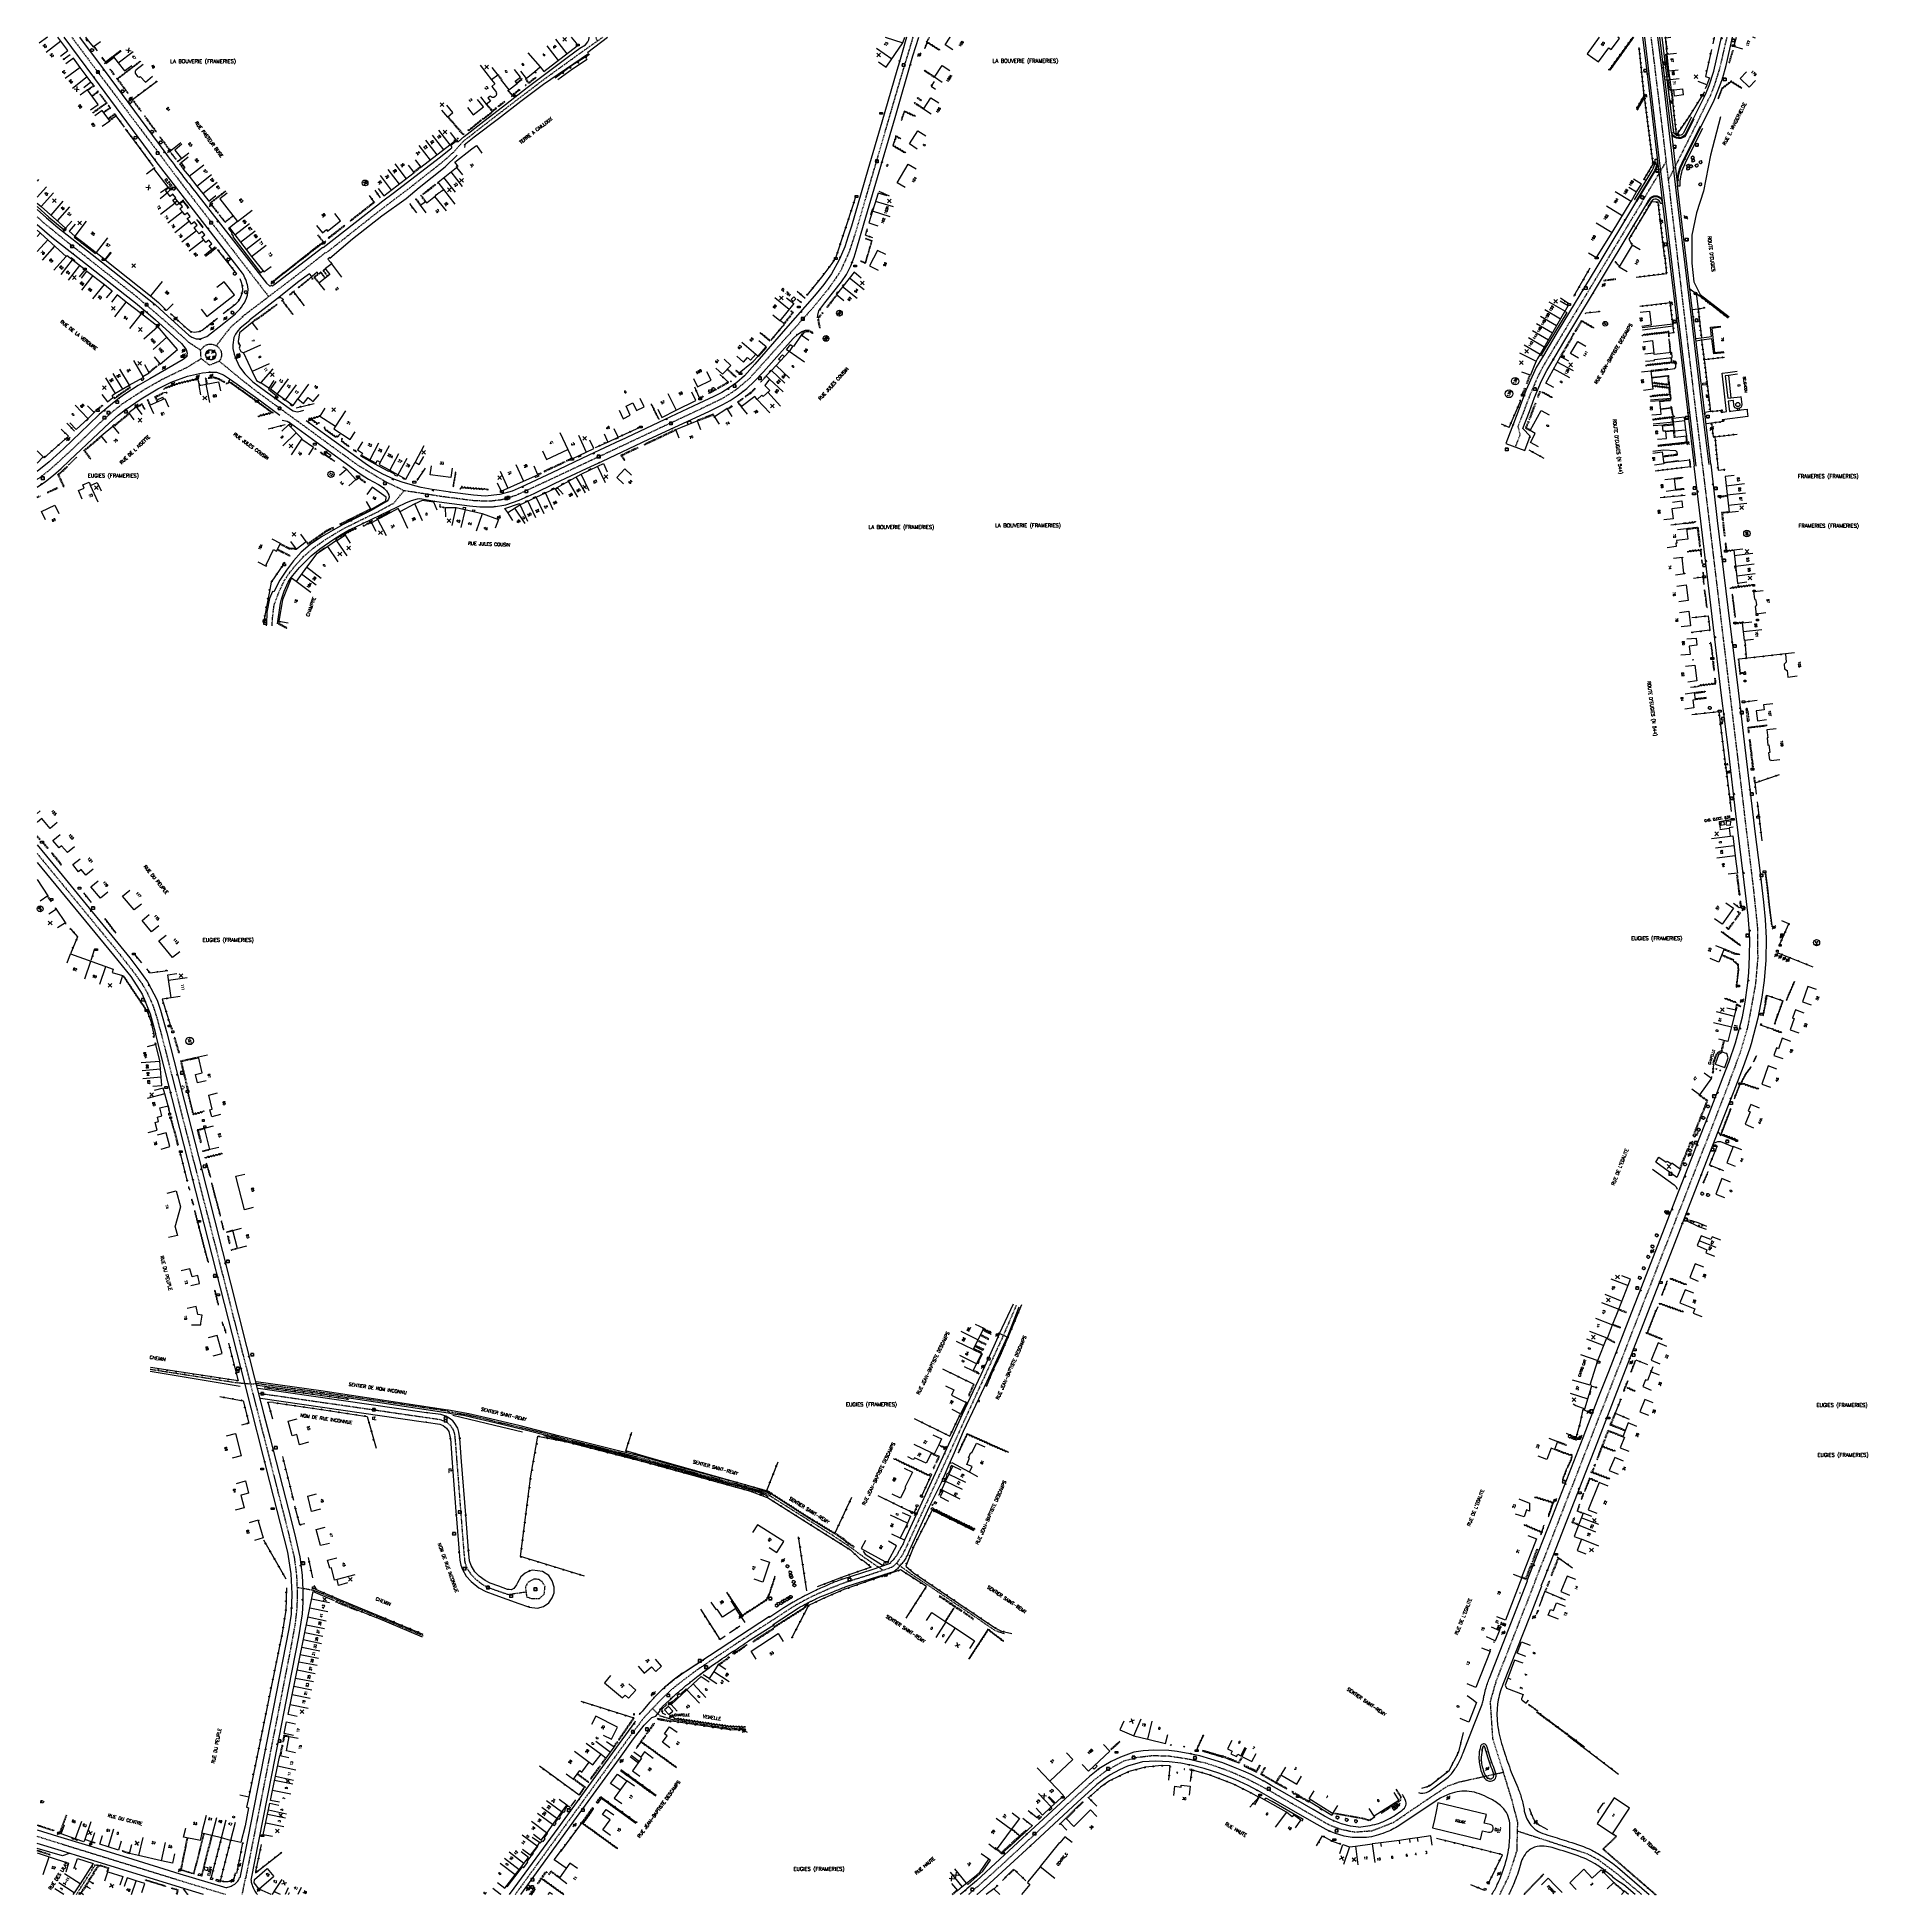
# Model space of a CAD drawing. Header units: millimetres. Extents: x 115000 to 115986, y 120000 to 121000.
import ezdxf
from ezdxf.enums import TextEntityAlignment as Align

# ---------------------------------------------------------------- set-up
doc = ezdxf.new("R2010")
doc.units = ezdxf.units.MM
doc.linetypes.add('DASHED', pattern=[0.75, 0.5, -0.25])
doc.layers.get('0').update_dxf_attribs({"linetype": 'CONTINUOUS'})
for name, color, linetype in [('W0001', 6, 'DASHED'), ('W0008', 7, 'CONTINUOUS'), ('W0100', 7, 'CONTINUOUS'), ('W0105', 7, 'CONTINUOUS'), ('W0112', 1, 'DASHED'), ('W0211', 2, 'CONTINUOUS'), ('W0220', 5, 'DASHED'), ('W0300', 7, 'CONTINUOUS'), ('W0302', 3, 'CONTINUOUS'), ('W0310', 3, 'CONTINUOUS'), ('W0322', 7, 'CONTINUOUS'), ('W0330', 7, 'CONTINUOUS'), ('W0334', 7, 'CONTINUOUS'), ('W0400', 7, 'CONTINUOUS'), ('W0420', 7, 'CONTINUOUS'), ('W0471', 7, 'CONTINUOUS'), ('W0473', 7, 'CONTINUOUS'), ('W0851', 7, 'CONTINUOUS'), ('W0980', 7, 'CONTINUOUS'), ('W0984', 7, 'CONTINUOUS'), ('W0989', 7, 'CONTINUOUS'), ('W0991', 7, 'CONTINUOUS'), ('W1102', 7, 'CONTINUOUS'), ('W1471', 7, 'CONTINUOUS'), ('W1474', 7, 'CONTINUOUS')]:
    doc.layers.add(name, color=color, linetype=linetype)
doc.styles.get("Standard").update_dxf_attribs({"font": 'romans.shx', "width": 0.85})

# ---------------------------------------------------------------- blocks, each defined once
blk = doc.blocks.new('T420')
for p, q in [((0.7, 0.7), (-0.8, 0.7)), ((-0.8, 0.7), (-0.8, -0.8)), ((0.7, 0.7), (0.7, -0.8)), ((0.7, -0.8), (-0.8, -0.8))]:
    blk.add_line(p, q)
blk.add_ellipse((0, 0), major_axis=(-0.53, 0.53), ratio=1, start_param=3.926991, end_param=10.210176)
blk = doc.blocks.new('T400')
for p, q in [((-0.15, 0.3), (0.15, 0.3)), ((-0.15, -0.25), (-0.15, 0.3)), ((-0.15, 0.15), (0.15, 0.15)), ((-0.15, 0), (0.15, 0)), ((0.15, 0.3), (0.15, -0.25)), ((-0.15, -0.15), (0.15, -0.15)), ((-0.15, -0.25), (-0.15, -0.3)), ((-0.15, -0.3), (0.15, -0.3)), ((0.15, -0.3), (0.15, -0.25))]:
    blk.add_line(p, q)
blk = doc.blocks.new('t310o')
at = {"color": 0, "linetype": 'Continuous'}
for centre, start, end in [((-0.5, 0.4), 216.8699, 323.1304), ((0.5, -0.4), 36.8699, 143.1303)]:
    blk.add_arc(centre, 0.625, start, end, dxfattribs=at)
blk = doc.blocks.new('t322o')
at = {"color": 0, "linetype": 'Continuous'}
for radius in [0.25, 0.15]:
    blk.add_circle((0, 0), radius, dxfattribs=at)
blk = doc.blocks.new('t220o')
at = {"color": 0, "linetype": 'Continuous'}
for p, q in [((-0.25, 0.25), (0.25, 0.25)), ((-0.25, -0.25), (0.25, -0.25))]:
    blk.add_line(p, q, dxfattribs=at)
blk = doc.blocks.new('T300')
for p, q in [((-0.8, 0.5), (-0.9, 0.3)), ((-0.9, 0.3), (-0.9, 0.2)), ((-0.9, 0.2), (-0.7, 0.1)), ((-0.7, 0.6), (-0.8, 0.5)), ((-0.8, -0.1), (-0.7, 0.1)), ((-0.6, 0.7), (-0.7, 0.6)), ((-0.7, 0.1), (-0.7, 0.1)), ((-0.5, 0.7), (-0.6, 0.7)), ((-0.3, 0.6), (-0.5, 0.7)), ((-0.3, 0.6), (-0.2, 0.7)), ((-0.2, 0.6), (-0.3, 0.6)), ((-0.2, 0.7), (-0.1, 0.8)), ((-0.1, 0.8), (0.1, 0.8)), ((0.1, 0.8), (0.2, 0.7)), ((0.2, 0.7), (0.3, 0.6)), ((0.3, 0.6), (0.4, 0.5)), ((0.5, 0.5), (0.3, 0.5)), ((0.4, 0.5), (0.4, 0.5)), ((0.6, 0.4), (0.5, 0.5)), ((0.6, 0.4), (0.7, 0.3)), ((0.7, 0.3), (0.7, 0.2)), ((0.7, 0.2), (0.7, 0.1)), ((0.7, 0.1), (0.7, -0.2)), ((-0.8, -0.2), (-0.8, -0.1)), ((-0.7, -0.3), (-0.8, -0.2)), ((-0.8, -0.2), (-0.8, -0.2)), ((-0.7, -0.4), (-0.7, -0.3)), ((-0.5, -0.5), (-0.7, -0.4)), ((-0.4, -0.5), (-0.5, -0.5)), ((-0.4, -0.5), (-0.3, -0.5)), ((-0.3, -0.5), (-0.3, -0.4)), ((-0.3, -0.6), (-0.3, -0.5)), ((-0.3, -0.5), (-0.3, -0.5)), ((-0.2, -0.7), (-0.3, -0.6)), ((-0.1, -0.8), (-0.2, -0.7)), ((0.1, -0.8), (-0.1, -0.8)), ((0.2, -0.7), (0.1, -0.8)), ((0.3, -0.5), (0.2, -0.5)), ((0.3, -0.6), (0.2, -0.7)), ((0.2, -0.7), (0.2, -0.7)), ((0.5, -0.4), (0.3, -0.5)), ((0.3, -0.5), (0.3, -0.6)), ((0.3, -0.5), (0.3, -0.5)), ((0.6, -0.3), (0.5, -0.4)), ((0.7, -0.2), (0.6, -0.3)), ((0.6, -0.3), (0.6, -0.3))]:
    blk.add_line(p, q)
blk = doc.blocks.new('T471')
for p, q in [((-0.333334, 0.333334), (-0.333334, -0.333334)), ((-0.333334, 0.333334), (0.333334, 0.333334)), ((-0.333334, 0), (0, 0)), ((0.500001, 0.500001), (1.000002, 1.000002)), ((-0.500001, -0.500001), (-1.000002, -1.000002)), ((-0.333334, -0.333334), (0.333334, -0.333334))]:
    blk.add_line(p, q)
blk.add_ellipse((0, 0), major_axis=(0.471405, 0.471405), ratio=1, start_param=5.4977871438, end_param=11.780972451)
blk = doc.blocks.new('t211o')
at = {"color": 0, "linetype": 'Continuous'}
for p, q in [((-0.3, 0.5), (-0.3, 0)), ((0, 1), (0, 0)), ((0.3, 0.5), (0.3, 0))]:
    blk.add_line(p, q, dxfattribs=at)
blk = doc.blocks.new('t991o')
at = {"color": 0, "linetype": 'Continuous'}
for p, q in [((-1, 1), (1, -1)), ((-1, -1), (1, 1))]:
    blk.add_line(p, q, dxfattribs=at)
blk = doc.blocks.new('t112o')
at = {"color": 0, "linetype": 'Continuous'}
for p, q in [((-0.5, 0.5), (0.5, 0.5)), ((-0.5, -0.5), (-0.5, 0.5)), ((0.5, 0.5), (0.5, -0.5)), ((0.5, -0.5), (-0.5, -0.5))]:
    blk.add_line(p, q, dxfattribs=at)
blk = doc.blocks.new('t330o')
at = {"color": 0, "linetype": 'Continuous'}
for p, q in [((0.25, -0.25), (-0.25, 0.25)), ((-0.25, -0.25), (0.25, 0.25)), ((-0.25, 0.25), (-0.25, -0.25)), ((0.25, 0.25), (-0.25, 0.25)), ((0.25, -0.25), (0.25, 0.25)), ((-0.25, -0.25), (0.25, -0.25)), ((-0.25, -0.25), (-0.25, -0.25))]:
    blk.add_line(p, q, dxfattribs=at)
blk = doc.blocks.new('T851')
for p, q in [((-0.2, -0.1), (0, 0.3)), ((0, 0.3), (0.2, -0.1)), ((-0.2, -0.1), (0.2, -0.1))]:
    blk.add_line(p, q)
for major_axis in [(-0.106, 0.106), (-0.0354, 0.0354), (-0.0236, 0.0236)]:
    blk.add_ellipse((0, 0), major_axis=major_axis, ratio=1, start_param=3.926991, end_param=10.210176)
blk = doc.blocks.new('T1471')
at = {"color": 0, "linetype": 'Continuous', "flags": 128}
blk.add_lwpolyline([(-0.75, -0.5), (-0.75, 0.5), (0.75, 0.5), (0.75, -0.5), (-0.75, -0.5)], dxfattribs=at)
blk = doc.blocks.new('T1474')
at = {"color": 0, "linetype": 'Continuous', "flags": 128}
for points in [[(-0.8, -0.5), (-0.8, 0.5)], [(-0.8, 0), (0.7, 0)], [(0.7, 0), (0.7, -0.5), (0.7, 0.5)]]:
    blk.add_lwpolyline(points, dxfattribs=at)

msp = doc.modelspace()

# ---------------------------------------------------------------- linework, layer by layer
at = {"layer": 'W0001'}
for p, q in [((115301.7, 120997.9), (115300.9, 121000)), ((115112, 120008.6), (115110.3, 120000))]:
    msp.add_line(p, q, dxfattribs=at)
for points in [[(115471.6, 121000), (115465.4, 120979.5), (115460, 120961), (115452.7, 120935.9), (115440.5, 120894.2), (115437.1, 120884), (115432.5, 120873.8), (115426.3, 120864.8), (115418.1, 120854.7), (115407.1, 120842.4), (115395.3, 120829.3), (115383.6, 120816.3), (115376.7, 120810.4), (115368.9, 120805.4), (115356.5, 120799.4), (115337.2, 120790.4), (115311.7, 120778.4), (115275.2, 120761.3), (115257.7, 120753.2), (115250.2, 120750.9), (115243.7, 120750.1), (115235.1, 120750.4), (115217.5, 120752.7), (115206.9, 120754.4), (115197.6, 120755.8), (115187.3, 120760.8), (115172.9, 120769.4), (115158.4, 120779.9), (115143.7, 120790.7), (115131, 120799.9), (115118, 120809.4), (115110.7, 120815.1), (115098.1, 120825.5), (115092.9, 120823.4), (115088.3, 120826.9), (115088, 120831.5), (115082.3, 120835.2), (115070.8, 120845.5), (115053.8, 120860.1), (115035.6, 120874.4), (115017.1, 120889), (115003.5, 120900.1), (115000, 120903.3)], [(115018.6, 121000), (115042.3, 120968.4), (115081.6, 120916.1), (115124.7, 120860.3)], [(115155.8, 120884), (115183.5, 120905.9), (115200.8, 120919), (115217.9, 120932.5), (115224.3, 120938.1), (115229.4, 120943.9), (115248.5, 120958.7), (115273.2, 120977.5), (115295.8, 120993.8), (115304.7, 121000)], [(115896.8, 120769.6), (115893.5, 120796.8), (115887.3, 120848.8), (115879.9, 120911.1), (115875.6, 120947.7), (115871.3, 120983), (115869.2, 121000)], [(115893.9, 120954), (115901, 120968.4), (115903.5, 120974.7), (115906.2, 120983.4), (115910, 121000)], [(115893.9, 120954), (115878.5, 120923.4)], [(115863.7, 120910.4), (115877.3, 120933.1)], [(115863.7, 120910.4), (115856.9, 120899.2), (115848, 120884.4), (115836.2, 120864.8), (115827.1, 120849.7), (115823.1, 120843.1), (115819.6, 120837.3), (115817.8, 120834.3), (115814.7, 120829.1), (115812.2, 120824.9), (115810.4, 120821.8), (115808.7, 120818.3), (115807.3, 120815.4), (115805.4, 120811), (115803.2, 120805.7), (115800.4, 120798.2), (115797.4, 120790.5), (115798.5, 120785.9), (115796, 120779.5)], [(115110.3, 120849.4), (115141.5, 120873.1), (115155.6, 120884.3)], [(115110.7, 120849.3), (115105, 120844.6), (115102.2, 120841.4), (115096.5, 120833.9)], [(115000, 120761.9), (115001.6, 120763), (115006.8, 120767.1), (115014.8, 120774.3), (115026, 120784.9), (115034.1, 120792.6), (115039.8, 120797.7), (115046, 120802.7), (115052.1, 120806.7), (115059.2, 120811.2), (115067.4, 120815.8), (115074.5, 120819.3), (115080.8, 120822.3), (115088.3, 120826.9)], [(115088, 120831.5), (115089.4, 120833.1), (115091, 120834.3), (115092.8, 120834.8), (115094.7, 120834.6), (115096.5, 120833.9), (115097.9, 120832.7), (115098.9, 120831.3), (115099.2, 120829.9), (115099.3, 120828.2), (115098.7, 120826.5), (115098.1, 120825.5)], [(115896.7, 120769.5), (115900.3, 120739.7), (115908.7, 120669.8), (115915.1, 120616.8), (115920.8, 120569.4), (115924.2, 120541.3), (115926.4, 120520.1), (115926.5, 120504.1), (115925.3, 120490.2), (115921.1, 120467.1), (115917, 120453.2), (115908.9, 120431.5), (115901.5, 120412.3), (115882.2, 120362.9), (115863.7, 120315.3), (115841.4, 120258), (115819.8, 120202.6), (115806.1, 120167.5)], [(115126.5, 120683.1), (115126.8, 120687.6), (115127.6, 120694.2), (115129.9, 120700.5), (115131, 120703), (115133.1, 120707.4), (115135.5, 120711.1), (115139.5, 120716.1), (115143.5, 120720.4), (115148.7, 120724.9), (115155.1, 120729.4), (115161.9, 120733.6), (115165.4, 120735.6), (115171, 120738.4), (115176.5, 120741.1), (115183.5, 120744.5), (115192, 120749.1), (115197.6, 120755.8)], [(115000, 120560.5), (115024.8, 120530.3), (115043.1, 120508), (115051.5, 120497.3), (115056, 120491.1), (115059, 120486.1), (115061, 120481.7), (115062.7, 120477.8), (115064.4, 120472.2), (115066.4, 120464.8), (115069.5, 120453), (115076.3, 120426.1), (115095.1, 120352.5), (115110.3, 120292.7), (115129.5, 120217.5), (115135.1, 120195.5), (115138.4, 120181.7), (115139.7, 120171.6), (115140.1, 120161.6), (115139.8, 120153.8), (115138.9, 120145.9), (115136.5, 120132.6), (115134.3, 120121.4), (115131.6, 120107.5), (115127.1, 120084.5), (115120.3, 120049.6), (115112.2, 120008.6)], [(115221.2, 120260.2), (115158.1, 120269.6), (115119, 120275), (115114.9, 120274.8), (115107.1, 120275.5), (115060.9, 120282.7)], [(115119.7, 120269.9), (115164.2, 120263.5), (115208.8, 120257), (115217.1, 120255.8), (115220.8, 120254.2), (115222.5, 120252.6), (115224.1, 120250.2), (115224.7, 120247.9), (115225, 120245.6), (115225.9, 120234.1), (115228.2, 120204.4), (115229.7, 120184.9), (115230.2, 120179.9), (115230.4, 120178.6), (115231.3, 120176.1), (115233.4, 120172.7), (115235.9, 120170), (115239.5, 120167.2), (115242.8, 120165.4), (115247.6, 120163.7), (115253.6, 120161.6), (115263.2, 120163)], [(115221.2, 120260.1), (115225.4, 120259.4), (115231, 120258.5), (115233.2, 120258), (115238.5, 120256.8), (115245.3, 120255.1), (115261.5, 120251.3), (115283.9, 120245.6), (115294.7, 120242.9), (115305.4, 120240.2), (115317.2, 120237.2), (115325.9, 120235), (115332.9, 120233), (115343.4, 120230.2), (115355.5, 120226.8), (115369, 120223.2), (115372.6, 120222.2), (115381.3, 120219.9), (115385.1, 120218.7), (115389, 120217.6), (115390.2, 120217.1), (115392.1, 120216.2), (115394.4, 120214.8)], [(115139.9, 120165.5), (115148, 120164.1), (115150.7, 120163.2), (115162, 120158.5), (115183.4, 120149.7), (115207.8, 120139.5)], [(115262.9, 120165.6), (115263.6, 120160.3), (115266.4, 120159.4), (115270.5, 120159.4), (115273.1, 120161.8), (115273.5, 120165.9), (115271.9, 120168.5), (115270.2, 120169.6), (115267.5, 120169.9), (115264.4, 120168.2), (115262.9, 120165.6)], [(115787.6, 120000), (115792.4, 120009.7), (115796.9, 120023.7), (115797.3, 120038.8), (115794.2, 120050.9), (115789.6, 120065.9), (115783.9, 120083.9), (115782.6, 120104), (115785.7, 120114.9), (115806.3, 120167.5), (115806.3, 120167.5)], [(115709.3, 120033.7), (115707.2, 120033.9), (115701.4, 120035.3), (115695.5, 120037.6), (115688.5, 120041.6), (115674.8, 120049.5), (115662.1, 120056.8), (115652.3, 120061.9), (115643.7, 120065.7), (115636.2, 120068.5), (115629.4, 120070.7), (115619.4, 120073), (115609.5, 120074.5), (115600.4, 120074.7), (115592.1, 120073.7), (115585.5, 120072), (115581.2, 120069.7), (115575.2, 120066.3), (115569, 120061.6), (115557.3, 120051), (115540.7, 120035.7), (115515.3, 120012.2), (115501.5, 120000)], [(115709.3, 120033.7), (115718.8, 120034.4), (115730.4, 120038.9), (115751.7, 120053.3), (115759.6, 120058.5), (115765.9, 120060.7), (115789.6, 120065.9), (115789.6, 120065.9)], [(115864.1, 120000), (115850.3, 120011.6), (115840.9, 120018.6), (115835.1, 120021.8), (115813.2, 120028.9), (115797.2, 120034.1), (115797.2, 120034.1)], [(115021.2, 120000), (115021.6, 120000.7), (115027.1, 120009.4), (115031.5, 120016.3)]]:
    msp.add_lwpolyline(points, dxfattribs=at)
at = {"layer": 'W0001', "flags": 128}
for points in [[(115527.2, 120317.1), (115520.3, 120301.1), (115507.7, 120273.6), (115491, 120237.2), (115470.2, 120191.9), (115467.6, 120186.2), (115465.7, 120182.5), (115463.9, 120179.9), (115462.4, 120178), (115461.3, 120177), (115460.2, 120176.2), (115458, 120175.4), (115455.9, 120174.7), (115452.3, 120173.5), (115446.6, 120171.6), (115438.9, 120169.2), (115433.5, 120167.4), (115427.1, 120164.9), (115420.5, 120162), (115414.8, 120159.3), (115408.5, 120155.8), (115403.7, 120152.8), (115395.7, 120147.5), (115386.1, 120141.4), (115371.2, 120131.6), (115364.6, 120127.2), (115355.5, 120121)], [(115455.5, 120174.6), (115445.5, 120181.4), (115438.9, 120186.3), (115428.7, 120193.2), (115394.4, 120214.8)], [(115462.7, 120178.5), (115471.1, 120172.3), (115479.6, 120166.7), (115498.5, 120154), (115515.7, 120142.3), (115520.9, 120140.5)], [(115360.5, 120124.4), (115356, 120121.4), (115351.4, 120118), (115346.1, 120114), (115342, 120110.7), (115339, 120107.9), (115336.4, 120105.5), (115333.5, 120102.4), (115329.6, 120098.3), (115327, 120095.6), (115323.8, 120091.3), (115319.4, 120085.5), (115300.5, 120059.4), (115271.7, 120019.7), (115257.4, 120000)], [(115331.3, 120100.2), (115335.3, 120096.3), (115338.1, 120095.5), (115342.4, 120094.2), (115354, 120092.4), (115363.3, 120091), (115372.8, 120089.6), (115381.6, 120089.3)], [(115101.5, 120000), (115077.8, 120007.2), (115011.1, 120027.8), (115000, 120031.3)]]:
    msp.add_lwpolyline(points, dxfattribs=at)
at = {"layer": 'W0008'}
for p, q in [((115060.9, 120281.8), (115109.3, 120273.8)), ((115119, 120272.6), (115209.6, 120259.5)), ((115395.2, 120215.2), (115392.8, 120216.7))]:
    msp.add_line(p, q, dxfattribs=at)
at = {"layer": 'W0008', "flags": 128}
for points in [[(115106.7, 120851.1, 0.047867), (115110, 120854.7, 0.0751), (115112.8, 120859.5, 0.1131), (115113.5, 120865.7, 0.07), (115110.6, 120873), (115092.1, 120896.8), (115063.5, 120933.8), (115030.6, 120978.4), (115014.6, 121000)], [(115022.8, 121000), (115036.1, 120982.2), (115068.8, 120938), (115070.6, 120935.6, 0.0026), (115078.9, 120924.6, 0.0004), (115086.6, 120914.9), (115097.4, 120901), (115123.5, 120867.6), (115125.1, 120866.2), (115125.7, 120866.1), (115125.8, 120866.4), (115126.6, 120866.2), (115127.5, 120866.6), (115153.8, 120887)], [(115132.6, 120858.7, 0.1494), (115131.2, 120859.7, 0.159857), (115129.5, 120859.3)], [(115357, 120118.5, -0.002535), (115360.1, 120120.9, -0.005777), (115361.5, 120121.9, -0.000155), (115367.5, 120126.1, -0.002985), (115367.8, 120126.3, -0.002025), (115372.3, 120129.4, -0.002126), (115376.7, 120132.2, -0.000733), (115381.3, 120135.3, -0.002591), (115382.6, 120136.2), (115397.1, 120145.4), (115396.9, 120145.7), (115409.8, 120154.2, -0.022255), (115414.4, 120156.8, -0.000959), (115416.4, 120157.8, -0.003801), (115416.9, 120158, -0.006582), (115419.3, 120159.2, -0.005088), (115422.5, 120160.6, -0.003227), (115424.6, 120161.4, -0.001939), (115428.2, 120162.9, -0.00471), (115434.5, 120165.4, -0.013402), (115436.7, 120166.2), (115461.3, 120174, 0.023338), (115463.1, 120175.4, 0.040983), (115464.1, 120176.3, 0.009984), (115465.1, 120177.5, 0.006036), (115466.8, 120179.5, 0.046122), (115468.2, 120181.8, 0.031606), (115469.8, 120185.3), (115480.6, 120208.9), (115486.9, 120221.8), (115491.6, 120232.9), (115494, 120238.1), (115498.9, 120249.5), (115505.5, 120263.5), (115511.5, 120276.4), (115522.4, 120300.2), (115518.2, 120302.1), (115513.6, 120291.6), (115510.1, 120284.1), (115508.2, 120279.9), (115498.2, 120258.4), (115491.8, 120244.6), (115467.1, 120190.9), (115466.5, 120189.3, -0.020469), (115466, 120188.3, -0.006696), (115464.3, 120185.3, -0.006056), (115463.4, 120183.7, -0.007622), (115462.7, 120182.4, -0.018166), (115462.4, 120182.1, -0.003775), (115461.2, 120180.5, -0.038688), (115460.6, 120179.8, -0.02175), (115459.4, 120178.8), (115459.6, 120178.5), (115458.8, 120178.1), (115449.4, 120174.8), (115433.8, 120169.8, 0.007841), (115433.4, 120169.7, 0.001388), (115431.1, 120168.9, 0.014571), (115425.3, 120166.5, 0.012418), (115418.5, 120163.4, 0.004148), (115414.2, 120161.3, 0.00712), (115411.8, 120160, 0.002577), (115409, 120158.5, 0.003771), (115407.2, 120157.4, 0.004902), (115403.4, 120155.2, 0.010075), (115401.6, 120154), (115394.5, 120149.3), (115394.3, 120149.7), (115362, 120128.6), (115348.9, 120120, 0.008732), (115346.7, 120118.6, 0.006642), (115343.9, 120116.5, 0.008725), (115343.4, 120116.1, 0.001194), (115339.2, 120112.7, 0.010379), (115338.5, 120112.2, 0.004027), (115336.8, 120110.6)], [(115324.3, 120097.4, 0.023605), (115325, 120097.8, 0.046852), (115325.3, 120098.1, 0.003658), (115326.2, 120098.9, 0.017276), (115326.4, 120099.1), (115330.1, 120103.6, -0.00829), (115331.1, 120104.8, -0.004735), (115333, 120106.8, -0.008223), (115334.4, 120108.3, -0.006855), (115336.3, 120110.1, -0.006313), (115337.5, 120111.2, -0.004452), (115339.2, 120112.7, -0.009633), (115342, 120115, -0.012241), (115344.2, 120116.7, -0.005542), (115347.1, 120118.8, -0.005917), (115349.8, 120120.6), (115359.1, 120126.8)], [(115260.5, 120000), (115290.5, 120041.5), (115313.6, 120073.3), (115321.1, 120083.9), (115326.8, 120091.2), (115331, 120095.3), (115333.1, 120096.1), (115335.3, 120098.7), (115335.3, 120099, -0.056066), (115335.4, 120099.1, -0.036028), (115335.6, 120099.6, -0.050885), (115335.8, 120100, -0.022594), (115336.3, 120100.6, -0.024204), (115336.8, 120101.2), (115340.5, 120104.6, -0.002271), (115341.1, 120105.2, -0.000832), (115342.8, 120106.8, -0.007493), (115345.5, 120109.2, -0.005471), (115349.4, 120112.5, -0.001892), (115351.4, 120114.1, -0.002053), (115353.3, 120115.7, -0.002859), (115356.8, 120118.4, -0.00891), (115357.9, 120119.3), (115361.8, 120122.1)], [(115000, 120034.9), (115010.9, 120031.5), (115025.8, 120027), (115048.7, 120019.9), (115076.8, 120011.2), (115100.4, 120004.1, 0.1257), (115102.7, 120004, 0.0683), (115105.1, 120004.9, 0.0783), (115107.6, 120006.7, 0.1476), (115109, 120009.2), (115109, 120009.2)], [(115115.2, 120007.7, 0.069835), (115115.6, 120005.6, 0.0344), (115116.5, 120003.3, 0.0362), (115117.3, 120001.8, 0.0302), (115118, 120000.8, 0.021467), (115118.7, 120000, 0.0546)]]:
    msp.add_lwpolyline(points, format="xyb", dxfattribs=at)
at = {"layer": 'W0008'}
for points in [[(115468.2, 121000), (115465.8, 120991.8), (115464.3, 120986.8), (115462.9, 120982.1), (115454.8, 120954.3), (115447.3, 120928.5), (115438.5, 120898.3), (115436.8, 120892.8), (115434.9, 120887.2), (115431.9, 120880.2), (115427.8, 120872.6), (115423.6, 120866.8), (115418.6, 120860.7), (115403, 120842.9), (115386.4, 120823.9), (115380.9, 120817.7), (115376.7, 120814.1), (115372.7, 120811.2), (115368.7, 120808.7), (115364.4, 120806.5), (115356.4, 120802.7), (115338, 120794.1), (115314.1, 120782.9), (115313.9, 120782.8), (115297.1, 120774.9), (115277.2, 120765.5), (115260.6, 120757.7), (115255.8, 120755.6), (115249.2, 120753.7), (115241.3, 120752.9), (115234.9, 120753.4), (115222.3, 120755.1), (115222.6, 120755.1), (115212.8, 120756.4), (115206.8, 120757.5), (115203.4, 120758.4), (115196.6, 120760.4), (115192.1, 120762), (115186.2, 120764.7), (115180.6, 120767.8), (115176.6, 120770.4), (115156.7, 120784.8), (115144.8, 120793.5)], [(115154, 120886.8), (115182.8, 120909.1), (115186.1, 120911.8), (115191.8, 120916), (115206.5, 120927.3), (115217.2, 120935.6), (115222.7, 120940), (115223.3, 120940.5), (115223.3, 120940.9), (115223.1, 120941.3), (115222.8, 120941.8), (115225.3, 120943.8), (115226.9, 120943.8), (115229.9, 120946.6), (115238.9, 120953.5), (115252.2, 120963.8), (115263.9, 120972.9), (115273.9, 120980.5), (115286.2, 120989.5), (115292.2, 120994), (115295.3, 120995.9), (115296.6, 120997.5), (115297, 120998.5), (115297.2, 120999.9), (115297.2, 121000), (115297.2, 121000)], [(115230.3, 120940.6), (115230.4, 120941.6), (115229.9, 120942.1), (115235.4, 120946.4), (115248.4, 120956.2), (115260.5, 120965.6), (115272.6, 120974.7), (115296.9, 120991.2), (115296.6, 120991.9), (115307.2, 121000)], [(115420.2, 120848.9), (115420.4, 120850.4), (115420.9, 120852.6), (115424.1, 120857), (115429.1, 120863), (115433.2, 120868.2), (115435.8, 120872.2), (115438.1, 120876.9), (115439.9, 120881.5), (115441, 120885.2), (115445.4, 120900.1), (115450.7, 120918.4), (115450.8, 120918.3), (115462, 120956.7), (115471.6, 120989.9), (115474.7, 121000)], [(115891.9, 120956.2), (115898.4, 120969.2), (115900.3, 120974), (115902.9, 120981.7), (115907.1, 121000)], [(115896, 120951.9), (115903.1, 120966), (115907.6, 120977.6), (115909.5, 120984.7), (115912.9, 121000)], [(115157.7, 120881.1), (115169.9, 120891.5), (115185.7, 120903.8), (115198.8, 120913.1), (115205.7, 120919.1), (115219.8, 120930.2), (115226.1, 120936.4)], [(115000, 120907.2), (115005, 120902.7), (115011.1, 120897.5), (115034.7, 120879), (115046.8, 120869.4), (115056.7, 120861.5), (115063.5, 120856), (115068.4, 120851.6), (115081.6, 120839.6), (115083.3, 120838.4), (115085.7, 120837.6), (115087.1, 120837.6), (115088.4, 120837.7), (115091.3, 120838.9), (115100.6, 120846), (115106.8, 120851)], [(115861.2, 120911.8), (115839.3, 120875.4), (115819.1, 120842), (115811.1, 120828.6), (115807.3, 120822.1), (115803.4, 120813.8), (115801.7, 120809.7), (115797.3, 120798.1), (115790.9, 120781.3), (115801.1, 120777.5), (115804, 120785.2), (115800.1, 120789.4), (115803.6, 120798.5), (115806.4, 120806), (115810.1, 120814.9), (115813, 120820.5), (115815.6, 120825.1), (115822.1, 120835.9), (115845.7, 120875.1), (115866.3, 120909.3)], [(115000, 120899.2), (115007.9, 120892.4), (115027.6, 120876.9), (115047.3, 120861.4), (115052.9, 120857), (115058.6, 120852.3), (115063.7, 120847.9), (115067.4, 120844.5), (115077.8, 120835), (115080.3, 120831.8), (115080.8, 120829.8), (115080.5, 120828.3), (115080.2, 120827.8), (115078.7, 120826.4), (115060.7, 120816.1), (115054.4, 120812.4), (115047.7, 120808.1), (115044.1, 120805.6), (115040.5, 120802.8), (115033.4, 120796.8), (115027.9, 120791.5), (115014.3, 120778.6), (115006.5, 120771.4), (115000, 120766.1)], [(115114.6, 120847.5), (115109.3, 120843.4), (115108, 120841.9), (115106.8, 120840.1), (115106, 120838.3), (115105.3, 120834.4), (115105.3, 120832.3), (115106.1, 120829.3), (115107.1, 120826.5), (115109, 120822.6), (115111.8, 120818.7), (115116.1, 120814.5), (115123, 120809.4), (115136.9, 120799.3), (115137.9, 120798.8), (115140, 120798.3), (115141.8, 120798.6), (115143.6, 120799.2)], [(115129.5, 120684.2), (115131, 120695.2), (115131.6, 120697.5), (115133.1, 120701.8), (115135.1, 120706.5), (115136.2, 120708.3), (115137.6, 120710.2), (115141.2, 120714.5), (115143.9, 120717.2), (115147.6, 120720.8), (115152.3, 120724.6), (115159.8, 120729.8), (115163.7, 120732.2), (115168, 120734.8), (115170.9, 120736.1), (115194.1, 120747.1), (115194, 120747.2), (115198.6, 120749.3), (115201.6, 120750.5), (115204.8, 120751.4), (115205.8, 120751.6), (115207.1, 120751.4), (115213.9, 120750.2), (115213.8, 120750.2), (115232.8, 120747.7), (115238.4, 120747.1), (115245.7, 120747.1), (115252.3, 120748.3), (115259.5, 120750.7), (115267.6, 120754.4), (115278.9, 120759.8), (115295.8, 120767.7), (115304.4, 120771.7), (115329.4, 120783.5), (115347.7, 120792), (115362.1, 120798.7), (115369.3, 120802.2), (115373.1, 120804.4), (115376.9, 120806.9), (115382.1, 120810.8), (115386.2, 120814.6), (115391.1, 120819.8), (115401.2, 120831.1), (115407.2, 120837.8), (115409.5, 120840), (115411.8, 120841.6), (115413.8, 120842.2), (115415.7, 120842.5)], [(115091.6, 120831), (115091.9, 120831.3), (115092.5, 120831.6), (115093.1, 120831.7), (115093.9, 120831.7), (115094.6, 120831.5), (115095.1, 120831.2), (115095.5, 120830.9), (115095.8, 120830.5), (115096, 120830.1), (115096.2, 120829.7), (115096.2, 120829.2), (115096.2, 120828.7), (115096.1, 120828.2), (115095.9, 120827.6), (115095.6, 120827.3), (115095.3, 120826.9), (115095, 120826.7), (115094.6, 120826.5), (115094, 120826.3), (115093.6, 120826.2), (115093, 120826.3), (115092.2, 120826.5), (115091.7, 120826.9), (115091.3, 120827.3), (115091, 120827.9), (115090.8, 120828.5), (115090.7, 120829), (115090.8, 120829.6), (115091, 120830.1), (115091.2, 120830.5), (115091.6, 120831)], [(115000, 120757.7), (115004.5, 120760.7), (115008.8, 120764.1), (115013, 120767.8), (115017.5, 120772.1), (115033.1, 120786.8), (115039, 120792.4), (115043.6, 120796.4), (115047.4, 120799.4), (115056.1, 120805.2), (115065, 120810.6), (115072.2, 120814.3), (115080.9, 120817.5), (115089, 120819.3), (115092.9, 120819.7), (115094.1, 120819.7), (115096.6, 120819.6), (115100.3, 120818.2), (115104.6, 120815.4), (115117.5, 120806.1), (115130.7, 120796.4)], [(115132, 120793.8), (115134.7, 120793.2), (115136.5, 120792.2), (115150.3, 120782.1), (115168.3, 120769), (115174.5, 120764.6), (115178.5, 120762.1), (115183.9, 120759.2), (115186.4, 120757.6), (115188.2, 120755.8), (115189.4, 120753.6), (115189.5, 120752.4), (115189.2, 120751.2), (115188.5, 120750.2), (115179.9, 120745.1), (115179.9, 120745.2), (115171.2, 120740.8), (115164.5, 120737.4), (115159.4, 120734.6), (115153.2, 120731), (115147.1, 120726.9), (115142.2, 120722.7), (115138.1, 120718.1), (115134.2, 120713), (115130.6, 120707.6), (115127.5, 120701.4), (115126.7, 120701.5), (115125.1, 120697.7), (115123.7, 120690.5), (115123.5, 120684), (115123.4, 120683.1)], [(115802.4, 120169), (115803.5, 120171.8), (115816.1, 120204.1), (115832.5, 120246.1), (115840.6, 120267.2), (115846.3, 120281.7), (115859.8, 120316.4), (115862.8, 120324.2), (115876.3, 120358.8), (115883.9, 120378.3), (115892.7, 120400.7), (115893.4, 120402.8), (115900.4, 120420.5), (115908, 120440.2), (115911.2, 120448.6), (115914.5, 120458.5), (115916.6, 120465.7), (115918.3, 120472.6), (115919.7, 120480.5), (115921, 120489.4), (115921.7, 120496.3), (115922.1, 120505.2), (115922.2, 120514.2), (115921.9, 120520.2), (115921.4, 120527.2), (115920, 120539.1), (115917.8, 120557), (115915.1, 120579), (115915, 120580.2), (115910.7, 120616.1), (115906.9, 120647), (115901.6, 120691.1), (115895.8, 120739.5), (115892.3, 120769)], [(115901.2, 120770.1), (115904.7, 120739.8), (115910.5, 120692.9), (115915.9, 120648.3), (115919.6, 120617.5), (115925.2, 120570.9), (115927.4, 120552.7), (115929.6, 120534.3), (115930.6, 120525), (115931, 120515), (115930.8, 120503), (115929.9, 120492.1), (115928.8, 120483.2), (115926.6, 120471.9), (115923, 120458), (115922.2, 120455.7), (115920.3, 120450.1), (115918.7, 120445.7), (115913.6, 120432.6), (115906, 120413), (115900.1, 120397.7), (115889.1, 120369.5), (115879.5, 120344.9), (115869.3, 120318.7), (115867.5, 120314.1), (115852.6, 120275.9), (115839.8, 120242.9), (115827.6, 120211.6), (115819.4, 120190.5), (115811.3, 120169.9), (115809.8, 120166.1)], [(115000, 120565.2), (115013.5, 120548.8), (115050, 120504.3), (115054.8, 120497.9), (115059.5, 120491.5), (115064.6, 120481.6), (115066.5, 120476.1), (115069.8, 120463.9), (115086.8, 120397.3), (115117.1, 120278), (115122.1, 120258.5), (115123.8, 120251.6), (115125.4, 120245.6), (115136.9, 120200.9), (115139.2, 120192), (115141.5, 120181.9), (115142.7, 120171.9), (115143.1, 120163.9), (115143.1, 120157.4), (115142.7, 120151.2), (115140.7, 120138.8), (115135.4, 120111.3), (115126.4, 120065.2), (115119.2, 120028.7), (115115.1, 120007.7)], [(115000, 120555.7), (115041.1, 120505.7), (115050.4, 120494.2), (115056.5, 120484.8), (115060.8, 120474.1), (115063.5, 120464.3), (115063.9, 120462.4), (115081, 120395.6), (115111.6, 120275.4), (115125.2, 120222.3), (115134.8, 120184.3), (115136.6, 120172.7), (115137.1, 120162), (115136.7, 120150.9), (115135.5, 120143), (115123.7, 120082.6), (115113.5, 120030.3), (115109.2, 120009)], [(115913.2, 120402.5), (115906.7, 120405.2), (115904.8, 120405.3), (115903, 120404.5)], [(115905.3, 120410.5), (115905.9, 120409.5), (115906.8, 120409), (115914.9, 120405.8)], [(115869.8, 120390.5), (115881.5, 120382.1), (115882.6, 120381.1), (115883.1, 120379.8)], [(115221.2, 120260.9), (115152.7, 120271.2), (115117.9, 120276)], [(115118.4, 120274.2), (115152.5, 120269.7), (115221.3, 120259.4)], [(115120.3, 120267.2), (115208, 120254.6), (115209.4, 120254.4), (115216.8, 120253.3), (115218.7, 120252.5), (115220.4, 120251.2), (115221.7, 120249.3), (115222.3, 120246.9), (115222.5, 120245.5), (115223.3, 120235), (115225.5, 120206.3), (115225.7, 120204.4), (115227.2, 120184.4), (115227.6, 120180), (115228.1, 120177.4), (115229, 120175.1), (115231.1, 120171.5), (115233.8, 120168.5), (115237.8, 120165.2), (115241.7, 120163.2), (115246.5, 120161.4), (115259.4, 120156.8), (115264.6, 120155), (115265, 120154.8), (115269.5, 120154.3), (115272.7, 120155.1), (115275.6, 120157.1), (115277.4, 120159.7), (115278.4, 120162.5), (115278.5, 120165.5), (115277.4, 120169), (115275.6, 120171.8), (115272.1, 120174), (115266.7, 120174.6), (115265.3, 120174.4), (115262.8, 120173.1), (115260.5, 120171.1), (115258.6, 120167.9), (115258.2, 120166.8), (115256.7, 120164.8), (115255.3, 120164.1), (115254.1, 120164.2), (115253.2, 120164.3), (115248.6, 120166), (115243.9, 120167.7), (115241.2, 120169.1), (115238, 120171.5), (115235.7, 120173.8), (115233.7, 120177.1), (115232.8, 120179.7), (115232.3, 120185.3), (115230.8, 120204.4), (115228.6, 120233.2), (115227.6, 120245.6), (115227.1, 120248.9), (115226.5, 120251.1), (115224.6, 120254.1), (115223.8, 120255.1), (115221.9, 120256.5), (115220.1, 120257.6), (115217.4, 120258.4), (115210.1, 120259.4), (115209.6, 120259.5)], [(115392.8, 120216.7), (115388.3, 120218.5), (115381.9, 120220.4), (115367.5, 120224.3), (115353.2, 120228.1), (115341.5, 120231.3), (115326.2, 120235.6), (115303.7, 120241.2), (115281.5, 120246.9), (115260.1, 120252.4), (115244.2, 120256.2), (115232.4, 120258.9), (115221.5, 120260.8), (115221.2, 120260.8)], [(115221.3, 120259.4), (115223.9, 120258.9), (115229.6, 120258.2), (115234.1, 120257.1), (115238.7, 120256), (115246.4, 120254.1), (115262.8, 120250.2), (115286.2, 120244.3), (115307.2, 120239.2), (115319.5, 120235.9), (115332, 120232.6), (115345.2, 120229.1), (115370.5, 120222.1), (115380.7, 120219.4), (115389.8, 120216.6), (115393.1, 120214.7), (115393.6, 120214.4)], [(115162.5, 120159.1), (115185.4, 120149.6)], [(115207.6, 120138.6), (115182.6, 120149.1)], [(115609.4, 120077.5), (115601.3, 120077.7), (115595.5, 120077.4), (115590.6, 120076.6), (115583.3, 120074)], [(115711.6, 120036.4), (115711.6, 120036.4), (115707.2, 120036.8), (115702.4, 120038.1), (115698.8, 120039.5), (115698.2, 120039.7), (115696.7, 120040.4), (115693.3, 120042.2), (115687.2, 120045.8), (115671.8, 120054.6), (115664.6, 120058.8), (115660.7, 120061), (115660.2, 120061.3), (115658.3, 120062.3), (115653.8, 120064.6), (115649.7, 120066.5), (115644.3, 120068.7), (115638.5, 120070.9), (115632.1, 120073), (115626.1, 120074.7), (115621.7, 120075.7), (115621.2, 120075.8), (115618.8, 120076.2), (115613.9, 120077), (115609.4, 120077.5)], [(115583.3, 120074), (115578.3, 120071.6), (115574.4, 120069.4), (115571.8, 120067.7), (115571.5, 120067.5), (115570.2, 120066.5), (115566.7, 120063.6), (115560.7, 120058.2), (115541.7, 120040.6), (115532.9, 120032.5), (115513.6, 120014.6), (115510.8, 120012), (115505.8, 120007.5), (115500.7, 120003.1), (115499.7, 120002.2), (115498.4, 120001.1), (115497.1, 120000)], [(115707, 120030.9), (115703.8, 120031.5), (115698.6, 120033.1), (115695.9, 120034.2), (115694.1, 120035.1), (115687.6, 120038.6), (115674.2, 120046.4), (115663.3, 120052.7), (115658.2, 120055.5), (115657.2, 120056.1), (115652.1, 120058.7), (115645.1, 120062), (115636.3, 120065.4), (115628.5, 120067.9), (115620.7, 120069.8), (115620.2, 120069.9), (115615.8, 120070.7), (115609.5, 120071.5), (115602.4, 120071.8), (115595.2, 120071.4), (115587.2, 120069.1), (115582.9, 120067.2), (115577.8, 120064.5), (115575, 120062.6), (115570.7, 120059.2), (115569.9, 120058.5)], [(115569.9, 120058.5), (115560.2, 120049.7), (115534.9, 120026.2), (115513, 120006.1), (115506.2, 120000.1), (115506.1, 120000)], [(115844.2, 120049.2), (115843.2, 120049.1), (115840.3, 120044.9), (115840.8, 120044), (115840.8, 120044)]]:
    msp.add_lwpolyline(points, dxfattribs=at)
for points in [[(115861.2, 120911.8), (115870.7, 120927.5, 0.1507), (115872.5, 120934.9), (115867.1, 120980.2), (115864.7, 121000)], [(115891.8, 120956.2), (115887.4, 120947.4, -0.570065), (115880.1, 120948.4), (115875.7, 120983.6), (115873.8, 121000)], [(115901.3, 120770.1), (115898, 120797.3), (115891.8, 120849.4), (115883.4, 120919.9, -0.089842), (115885.2, 120929.9), (115887.3, 120934.5), (115896, 120951.9)], [(115892.4, 120769), (115889, 120797.8), (115882.9, 120848.7), (115875.5, 120910.5, 0.712193), (115868, 120912.1), (115866.3, 120909.3)], [(115743.9, 120055, 0.1129), (115746.1, 120054.6, 0.1492), (115750.1, 120056.1), (115753.5, 120058.6), (115759.8, 120063.3, 0.0663), (115762.1, 120065.7, 0.0413), (115765.4, 120070.8, 0.0307), (115767.9, 120076.4), (115773.8, 120091.6), (115777.9, 120102, 0.034), (115778.7, 120104.5, 0.0195), (115779.1, 120106.9, -0.0114), (115780, 120110.5, -0.024), (115782.1, 120116.6), (115802.5, 120168.9), (115802.5, 120168.9)], [(115810, 120166), (115803.9, 120150.3), (115789.3, 120113.2, 0.0532), (115786.6, 120103.6, 0.0463), (115786.1, 120096.1, 0.0372), (115786.9, 120088.5, 0.0359), (115789.9, 120077.1, 0.0095), (115793.8, 120066), (115797.3, 120057.6, -0.0273), (115799.4, 120051.6, -0.0267), (115800.8, 120045, 0.0152), (115801.5, 120042.7, 0.0541), (115803.2, 120039, 0.0741), (115805.7, 120036, 0.0769), (115809.5, 120033.5, 0.034), (115814.8, 120031.7, 0.0019), (115824.8, 120028.5, -0.0376), (115837.2, 120023.9, -0.0291), (115843.6, 120020.1, -0.0347), (115851, 120014.7), (115868, 120000)], [(115778, 120065.5, 0.1191), (115780.1, 120062, 0.184), (115782.7, 120061.1, 0.2391), (115785.3, 120062.6, 0.2221), (115785.6, 120064.9), (115785.3, 120065.8, -0.0034), (115782.3, 120074.4, -0.0086), (115780.8, 120079.3, 0.1902), (115779.7, 120081, 0.2423), (115778, 120080.9, 0.1672), (115777.2, 120079.5, 0.0733), (115776.4, 120074, 0.0883), (115777.5, 120066.8), (115778, 120065.5), (115778, 120065.5)], [(115783.3, 120000, 0.026834), (115786.3, 120005.4, 0.0304), (115789.5, 120013.2, 0.0516), (115792.6, 120025.8, 0.032), (115793.1, 120035, 0.0459), (115792.8, 120039.7, 0.0849), (115791.2, 120044.2, 0.1047), (115786.6, 120049.1, 0.0466), (115780.6, 120052.5, 0.034), (115775.3, 120054.7, 0.0653), (115769.8, 120055.7, 0.0622), (115764.6, 120055.3, 0.0426), (115759.5, 120053.7, 0.0545), (115753.3, 120050.5), (115733.3, 120037.1, -0.0548), (115725.9, 120033.4, -0.069), (115715.9, 120030.8, -0.041), (115707, 120030.9), (115707, 120030.9)], [(115711.6, 120036.4, 0.049437), (115721.6, 120038.1, 0.0449), (115727.6, 120040.7, 0.0513), (115735, 120045.5, 0.1495), (115737.1, 120048, 0.1469), (115736.8, 120050.7, 0.0527), (115735.2, 120053.9), (115735.2, 120053.9)], [(115860.5, 120000), (115854.5, 120005.2), (115850.4, 120007.7), (115849.6, 120008.5, 0.0217), (115844.1, 120013, 0.0306), (115838.2, 120017, 0.0321), (115833, 120019.6, 0.0229), (115820.1, 120024, 0.0597), (115811.6, 120026.1, 0.1016), (115806.4, 120025.5, 0.0765), (115803.5, 120024, 0.072), (115801.2, 120021.6, 0.0891), (115799.2, 120017.6), (115798.6, 120015.6, -0.0282), (115795.3, 120006.3, -0.022969), (115792.4, 120000, -0.0304)]]:
    msp.add_lwpolyline(points, format="xyb", dxfattribs=at)
at = {"layer": 'W0008', "flags": 128}
for points in [[(115157.6, 120881.4), (115156.6, 120880.4), (115158, 120878.8), (115158.6, 120878)], [(115151.4, 120872.6), (115150.8, 120873.4), (115148.3, 120871.4), (115147.9, 120871.1), (115146.7, 120872.6), (115140.9, 120868.4), (115129.5, 120859.3), (115114.4, 120847.7)], [(115518.2, 120302), (115525.7, 120318)], [(115528.6, 120316.2), (115522.4, 120300.2)], [(115508.7, 120291.8), (115504.3, 120294)], [(115509.2, 120292.9), (115504.9, 120295.1)], [(115506.7, 120285.7), (115507.3, 120287.1), (115507.1, 120287.2), (115509, 120291.1), (115508.5, 120291.3)], [(115497.2, 120258.9), (115497.8, 120258.6), (115500.8, 120264.7), (115500.2, 120264.9)], [(115493.1, 120230.7), (115492.3, 120231.1), (115491.5, 120229.7), (115492, 120229.5), (115490.5, 120226.6), (115490, 120226.8), (115489.5, 120225.7), (115489.9, 120225.4), (115488.6, 120222.8), (115489.1, 120222.6)], [(115502.1, 120227.4), (115492.8, 120232.5)], [(115468.1, 120198.7), (115468.6, 120198.5), (115468.1, 120197.5), (115467.6, 120197.7)], [(115467.2, 120190.9), (115464.8, 120191.9)], [(115444.8, 120184.9), (115445.8, 120183.3), (115455.3, 120177.3), (115456.2, 120178.1), (115456, 120178.3), (115456.4, 120179.3)], [(115456.7, 120179.3), (115456.8, 120178.8), (115456.9, 120178.9), (115456.9, 120178.5), (115458.6, 120178.9), (115458.3, 120179.6)], [(115342.3, 120103.3), (115342, 120103.7), (115345.2, 120106.7), (115344.7, 120107.4), (115345.7, 120108.2), (115346.3, 120107.7), (115349.5, 120110.7), (115349.9, 120110.3)], [(115254.3, 120000), (115256.9, 120003.4), (115280.5, 120035.8), (115313.6, 120081.4), (115321.8, 120092.7), (115322.2, 120093.6)], [(115321.3, 120076.9), (115325.1, 120074.1)], [(115319.3, 120074.3), (115323.8, 120071)], [(115319.8, 120075), (115324.3, 120071.7)], [(115313.9, 120056.2), (115308.8, 120059.9), (115312.5, 120064.9), (115317.6, 120061.3)], [(115277.6, 120037.7), (115278, 120037.4), (115278.1, 120037.5), (115278.6, 120037.2), (115279.4, 120038.3), (115278.9, 120038.6), (115280.6, 120040.9), (115281.1, 120040.5), (115281.9, 120041.6), (115281.4, 120042), (115283.2, 120044.5), (115283.7, 120044.2), (115284.6, 120045.4), (115284.1, 120045.7), (115285.6, 120047.8)], [(115089.6, 120000), (115081.3, 120002.5), (115025.9, 120019.6), (115013.1, 120023.5), (115011.3, 120024.1), (115000, 120027.6)], [(115252.7, 120004.5), (115253.1, 120004.2), (115261.3, 120014.9), (115261.9, 120014.5), (115264.3, 120017.5), (115263.8, 120017.9), (115266, 120020.7), (115265.8, 120020.8), (115266.1, 120021.3), (115266.3, 120021.1), (115267.2, 120022.3), (115267, 120022.4), (115269.6, 120025.9), (115269.2, 120026.1)], [(115270.6, 120028.2), (115271.1, 120027.8), (115272, 120029), (115272.5, 120028.6), (115273.5, 120030), (115273, 120030.4), (115274.8, 120032.9), (115274.4, 120033.3)], [(115017.3, 120022.2), (115013.6, 120020.8), (115000, 120024.9)], [(115284.9, 120014.2), (115278.5, 120018.8), (115282.4, 120024)], [(115081.3, 120000), (115081.2, 120000), (115078.8, 120003.2), (115078.8, 120003.2)], [(115249.8, 120000), (115249.4, 120000.3)]]:
    msp.add_lwpolyline(points, dxfattribs=at)
at = {"layer": 'W0100'}
for p, q in [((115000, 120582.1), (115001.7, 120583.5)), ((115181.7, 120257), (115182.1, 120257)), ((115182.1, 120257), (115182.1, 120257.2)), ((115222.9, 120228.5), (115222.9, 120228)), ((115222.9, 120228), (115223.2, 120228.1)), ((115643.3, 120082.9), (115641, 120078.5)), ((115641, 120078.5), (115643.5, 120077.2)), ((115643.5, 120077.2), (115642.8, 120075.8)), ((115650.4, 120079.2), (115648.1, 120074.8)), ((115612.1, 120053.3), (115612.7, 120058.3)), ((115612.7, 120058.3), (115616, 120057.9)), ((115616, 120057.9), (115616.1, 120059)), ((115616.1, 120059), (115620.9, 120058.4)), ((115620.9, 120058.4), (115620.3, 120053.5)), ((115019.2, 120029.8), (115019.4, 120030.4)), ((115019.4, 120030.4), (115019.3, 120030.3)), ((115019.4, 120030.4), (115019.4, 120030.2)), ((115021, 120029.4), (115021.1, 120029.8)), ((115021.1, 120029.8), (115021, 120029.7)), ((115021.1, 120029.8), (115021.1, 120029.7)), ((115550.7, 120027.8), (115550.5, 120028)), ((115553.4, 120031.1), (115550.7, 120027.8)), ((115557.3, 120028), (115553.4, 120031.1))]:
    msp.add_line(p, q, dxfattribs=at)
at = {"layer": 'W0100', "flags": 128}
for points in [[(115012.5, 120989.8), (115016.5, 120992.8), (115012.8, 120997.8), (115011.2, 121000)], [(115026.7, 120999.1), (115026.3, 120998.7), (115026.8, 120998), (115027.3, 120998.3)], [(115025.1, 120972.9), (115029, 120976), (115026.9, 120978.7), (115023.1, 120983.7), (115019.5, 120988.6), (115015.5, 120985.7)], [(115045.2, 120992.4), (115041.2, 120989.4), (115043.7, 120986.2), (115047, 120981.8), (115051, 120984.8)], [(115028.7, 120960.8), (115032.8, 120963.7), (115027.2, 120971.6), (115023.1, 120968.7)], [(115035.1, 120952.1), (115039.1, 120955), (115035.1, 120960.6), (115031.1, 120957.6)], [(115077.9, 120942.4), (115074.1, 120939.2), (115077.8, 120934.6), (115081.7, 120937.7)], [(115081.4, 120935.4), (115077.5, 120932.3), (115079.5, 120929.7), (115078.7, 120929), (115081.9, 120925.1), (115086, 120919.8), (115089.2, 120915.8), (115092.4, 120911.7), (115096.3, 120914.8)], [(115066.5, 120916.3), (115070.5, 120919.3), (115062.9, 120929.2), (115058.9, 120926.2)], [(115102.4, 120916), (115098.4, 120912.9), (115107.9, 120900.7), (115103.5, 120897.3), (115106.5, 120893.5), (115109.5, 120889.7), (115112.6, 120885.7), (115115.5, 120881.9), (115122, 120873.6), (115126, 120876.6)], [(115088.3, 120853.6), (115091.4, 120849.6), (115106.2, 120861.2), (115100.7, 120868.3), (115096.7, 120865.2)], [(115505.2, 120307.1), (115509.7, 120304.9), (115506.6, 120298.7), (115504, 120293.4), (115508.5, 120291.3), (115505.8, 120285.8), (115503.9, 120282), (115499.4, 120284.2)], [(115489.2, 120273.9), (115493.7, 120271.7), (115492.3, 120268.8), (115500.2, 120264.9), (115497.2, 120258.9), (115492.7, 120261.1)], [(115482.4, 120247.5), (115487, 120245.4), (115485.5, 120242.2), (115483.1, 120237.2), (115481.6, 120237.9), (115478.8, 120232.2), (115472.4, 120235.1), (115472.1, 120234.5), (115471.6, 120234.3), (115468.9, 120235.6)], [(115506.5, 120224.9), (115502.1, 120227.4), (115503.5, 120230.4), (115500.7, 120231.6), (115502.1, 120234.9), (115501.5, 120235.2), (115502.8, 120238), (115503.4, 120237.8), (115505.8, 120243.1), (115510.3, 120241)], [(115466.8, 120229.6), (115471.3, 120227.4), (115467.5, 120219.6), (115467.3, 120219.2), (115467.6, 120219), (115464.9, 120213.4), (115460.4, 120215.6)], [(115497.6, 120228.5), (115493.1, 120230.7), (115491, 120226.4), (115489.1, 120222.6), (115486.9, 120218), (115487.9, 120217.5), (115486.2, 120214.1), (115490.7, 120211.8)], [(115465.8, 120205.8), (115470.3, 120203.7), (115468.7, 120200), (115464.8, 120191.9), (115460.3, 120194)], [(115394.2, 120186.8), (115398.4, 120184.2), (115402.1, 120190.1), (115387.9, 120199.1), (115385.2, 120194.9)], [(115446.1, 120190.6), (115443.7, 120186.3), (115456.4, 120179.3), (115458.3, 120179.6), (115462.8, 120187.7), (115458.4, 120190.2)], [(115389.6, 120180.6), (115394.4, 120179), (115390.8, 120168.2), (115386.1, 120169.8)], [(115373.5, 120158.2), (115376.2, 120154), (115369, 120149.3), (115366.2, 120153.6), (115365.8, 120153.4), (115363, 120157.5)], [(115479, 120147.6), (115481.7, 120151.8), (115489.4, 120146.8), (115494.3, 120143.6), (115504.8, 120136.7), (115502.1, 120132.5)], [(115387.2, 120126.8), (115384.5, 120131), (115399.1, 120140.5), (115401.8, 120136.3)], [(115323.6, 120123), (115326.9, 120119.2), (115330.9, 120122.7), (115333.2, 120120.2), (115336.3, 120122.9), (115333, 120126.7)], [(115308.7, 120117.9), (115305.5, 120114.1), (115315.2, 120105.9), (115316.6, 120107.4), (115318.4, 120105.7), (115322.3, 120110), (115318.7, 120113.4)], [(115344.7, 120098.7), (115341.4, 120102.4), (115349.9, 120110.3), (115353.3, 120113.5), (115357.6, 120117.5), (115361.8, 120114.6)], [(115370.9, 120121.2), (115366.7, 120123.9), (115364.4, 120120.2), (115361.8, 120116.3), (115366, 120113.6)], [(115304.8, 120085.8), (115309.3, 120083.6), (115312.6, 120090.1), (115300.8, 120096), (115298.5, 120091.5)], [(115340.7, 120079.1), (115336.7, 120082), (115339.3, 120085.5), (115337.8, 120086.6), (115340.6, 120090.4), (115344.6, 120087.4)], [(115284.8, 120065.1), (115288.9, 120062.1), (115292.3, 120066.8), (115293.4, 120066), (115297.3, 120071.3), (115299.3, 120069.8), (115303.7, 120075.6), (115306.5, 120073.5), (115308.8, 120076.7), (115310.7, 120079.4), (115306.6, 120082.3)], [(115331.7, 120073.3), (115327, 120076.8), (115324.9, 120073.9), (115325.5, 120073.4), (115320.6, 120066.6), (115324.6, 120063.7)], [(115321.6, 120058.3), (115317.6, 120061.3), (115310.8, 120052), (115314.9, 120049)], [(115281.1, 120051.3), (115285.2, 120048.3), (115282.4, 120044.5), (115279.8, 120041), (115277.6, 120037.7), (115274.4, 120033.3), (115274.3, 120033.3), (115271.3, 120029.3), (115267.3, 120032.3)], [(115308.7, 120031.9), (115304.7, 120034.8), (115308.6, 120040.2), (115304.4, 120043.2), (115306.4, 120045.9), (115310.5, 120043)], [(115030.8, 120033.2), (115029.2, 120028.5), (115025.7, 120029.7), (115025.2, 120028.4), (115020.4, 120030.1), (115013, 120032.8), (115014.7, 120037.5), (115014.7, 120037.5)], [(115104.8, 120029), (115104.2, 120029.1), (115099.2, 120030.5), (115094, 120031.8), (115088.6, 120033.1), (115087.8, 120029.1), (115087, 120029.3), (115078.9, 120030.9), (115080, 120035.8), (115080, 120035.8)], [(115019.8, 120030.3), (115019.6, 120029.7), (115018.8, 120030), (115019, 120030.6), (115019, 120030.6)], [(115021.6, 120029.7), (115021.5, 120029.2), (115020.5, 120029.6), (115020.6, 120030), (115020.6, 120030)], [(115045.3, 120028.8), (115043.8, 120024), (115038.2, 120025.7), (115033.7, 120027.1), (115035.2, 120031.8), (115035.2, 120031.8)], [(115073.9, 120021.9), (115072.9, 120017), (115067, 120018.2), (115054.6, 120021), (115049.8, 120022.1), (115051, 120027), (115051, 120027)], [(115266.5, 120031), (115270.6, 120028.2), (115269.2, 120026.1), (115265.4, 120021.2), (115261.4, 120024.2)], [(115000, 120022.5), (115006.4, 120020.3), (115016.9, 120016.9), (115015.4, 120012.1), (115015.4, 120012.1)], [(115247.9, 120006.5), (115251.9, 120003.4), (115257.4, 120010.6), (115259.6, 120013.4), (115262.1, 120016.7), (115264.6, 120020), (115260.7, 120023.1)], [(115290.9, 120014), (115286.9, 120016.9), (115281.2, 120009), (115285.2, 120006)], [(115036.5, 120007.5), (115038, 120012.3), (115046.1, 120009.7), (115044.6, 120005), (115044.6, 120005)], [(115056.4, 120001.1), (115057.9, 120005.9), (115053.3, 120007.4), (115048.4, 120009.1), (115046.8, 120004.3), (115046.8, 120004.3)], [(115089.7, 120013.5), (115091.7, 120013), (115092.1, 120014.4), (115090.1, 120014.8), (115089.7, 120013.5), (115089.7, 120013.5)], [(115126.1, 120000), (115119.6, 120003), (115116.8, 120006.3), (115117, 120008.2), (115123.9, 120014), (115127.5, 120009.8), (115127.5, 120009.8)], [(115131.1, 120000), (115128.5, 120001.2), (115127.6, 120001.6), (115126.3, 120000)], [(115135.1, 120003.7), (115133.5, 120000)], [(115135.3, 120000), (115135.9, 120001.2), (115135.9, 120001.2)], [(115249.1, 120000), (115249.4, 120000.3), (115245.4, 120003.3)], [(115277.5, 120000), (115275.9, 120001.2), (115275, 120000)]]:
    msp.add_lwpolyline(points, dxfattribs=at)
at = {"layer": 'W0100'}
for points in [[(115026, 121000), (115027.6, 120997.9), (115027.7, 120997.9), (115030.2, 120994.7), (115034.2, 120997.7)], [(115026.6, 120998.4), (115027, 120998.7), (115026.6, 120998.7), (115026.9, 120998.3), (115027, 120998.7)], [(115260.2, 120981.6), (115263.3, 120977.7), (115268, 120981.5), (115270.9, 120984), (115272.9, 120981.5), (115290.8, 120995.4), (115290.8, 120995.5), (115290.4, 120996.7), (115287.8, 121000)], [(115453.1, 120986.7), (115457.2, 120983.9), (115457.5, 120984.3), (115457.5, 120984.3), (115466.2, 120997), (115467.2, 121000)], [(115493.1, 120993.1), (115488.9, 120995.9), (115491.6, 121000)], [(115841.1, 121000), (115834.6, 120991.1)], [(115834.6, 120991.1), (115840.7, 120986.7), (115846.3, 120994.3), (115847.6, 120993.3), (115852, 120999.3), (115851.1, 121000)], [(115918.5, 120993.5), (115913.7, 120994.9), (115915.1, 121000)], [(115886.6, 120968.9), (115881.7, 120968.3), (115881.3, 120971.6), (115880, 120971.4), (115879.3, 120977.2), (115878.7, 120981.8), (115877.7, 120990.8), (115882.7, 120991.4)], [(115057.1, 120985.2), (115053.1, 120982.2), (115053.3, 120982), (115052.8, 120981.6), (115052.7, 120980.6), (115054, 120978.8), (115055, 120978.5), (115055.5, 120978.9), (115058.3, 120975.7), (115062.1, 120979)], [(115244.9, 120983.6), (115248, 120979.6), (115244.7, 120977), (115246.5, 120974.8), (115244.8, 120973.5), (115247.4, 120970.2), (115247.2, 120970), (115247.3, 120969.4), (115247.2, 120968.6), (115246.7, 120968), (115245.9, 120967.6), (115245.1, 120967.6), (115244.6, 120967.9), (115244.3, 120967.8), (115244.1, 120968.2), (115242.7, 120967.3), (115244.1, 120965.6), (115242, 120963.9), (115238.9, 120967.8)], [(115249.8, 120976.9), (115254, 120971.6), (115254, 120971.6), (115258.5, 120975.1), (115257.5, 120976.3), (115260.2, 120978.5), (115257.1, 120982.5)], [(115487.4, 120975.6), (115483.2, 120978.4), (115487.3, 120984.7), (115491.5, 120982)], [(115898.4, 120978.9), (115900.5, 120978.1), (115899.1, 120974.3), (115894.4, 120976.1)], [(115925.4, 120976.7), (115921.9, 120973.1), (115917, 120977.8), (115920.5, 120981.4)], [(115231.7, 120962.1), (115234.8, 120958.2), (115240.3, 120962.5), (115237.2, 120966.4)], [(115481.5, 120958.5), (115477.3, 120961.2), (115481.3, 120967.4), (115485.5, 120964.7)], [(115217.7, 120960.7), (115221, 120957), (115223.9, 120959.5), (115220.7, 120963.3)], [(115203.6, 120933.9), (115206.7, 120930), (115222.3, 120942), (115222.3, 120942), (115225.7, 120944.7), (115222.6, 120948.6)], [(115473.9, 120939.7), (115469.7, 120942.5), (115474.3, 120949.5), (115478.5, 120946.8)], [(115226.3, 120930.9), (115224.9, 120932.7), (115234.1, 120939.8), (115236.5, 120941.6), (115239.5, 120937.6)], [(115183.7, 120918.6), (115186.7, 120914.6), (115203.1, 120927.1), (115200, 120931.1)], [(115209.4, 120905.4), (115206.4, 120909.5), (115209.2, 120911.5), (115209.7, 120910.8), (115210.1, 120911), (115214.5, 120914.6), (115214.9, 120915.1), (115215.5, 120915.6), (115216.4, 120916.3), (115216.4, 120916.3), (115217.1, 120916.6), (115217.6, 120917), (115219, 120918), (115216, 120922), (115225.9, 120929.8), (115229, 120925.8)], [(115467.5, 120919), (115463.2, 120921.6), (115469.1, 120931.6), (115473.4, 120929.1)], [(115090.1, 120882.7), (115094, 120885.8), (115092.6, 120887.6), (115094, 120888.7), (115092.5, 120890.7), (115090.9, 120889.4), (115089.8, 120890.8), (115088.7, 120892.3), (115090.3, 120893.5), (115088.8, 120895.4), (115087.2, 120894.2), (115085.9, 120895.8), (115084.6, 120897.5), (115086.2, 120898.7), (115084.7, 120900.6), (115083.1, 120899.4), (115082, 120900.9), (115080.8, 120902.3), (115082.4, 120903.5), (115080.9, 120905.4), (115079.5, 120904.3), (115078.2, 120906), (115076.9, 120907.6), (115078.3, 120908.8), (115076.8, 120910.7), (115075.3, 120909.5), (115074.3, 120910.7), (115073.1, 120912.2), (115074.6, 120913.5), (115073.1, 120915.4), (115071.6, 120914.3), (115070.2, 120916.1), (115066.3, 120913)], [(115457.7, 120914.5), (115452.9, 120916), (115447.9, 120900), (115452.7, 120898.5)], [(115858.3, 120911.6), (115858.3, 120911.6), (115861.3, 120916.7), (115864, 120920.9), (115859.7, 120923.6)], [(115000, 120910.6), (115002.1, 120908.8), (115015.3, 120897.1), (115018.6, 120900.9)], [(115075.5, 120911.9), (115074.2, 120910.8), (115074.6, 120910.8), (115074.2, 120911.2), (115074.2, 120910.8)], [(115076.6, 120910.5), (115074.4, 120913.3)], [(115835.4, 120883.9), (115839.7, 120881.3), (115848.1, 120894.8), (115858.3, 120911.7)], [(115000, 120896.1), (115015.7, 120881.9), (115016.2, 120882.5), (115025.9, 120874.9), (115022.7, 120871)], [(115020.4, 120899.4), (115017.2, 120895.5), (115020.3, 120892.9), (115024.6, 120889.7), (115036.6, 120880.3), (115039.7, 120884.3)], [(115150.5, 120898.6), (115153.6, 120894.7), (115155.8, 120896.4), (115156.4, 120895.5), (115163.4, 120901.1), (115160.3, 120905)], [(115863.2, 120885.5), (115858.9, 120888.1), (115851.9, 120876.4), (115856.2, 120873.8)], [(115039.9, 120884.1), (115036.7, 120880.2), (115061, 120860.8), (115065.4, 120857.1), (115069.7, 120852.9), (115073.2, 120856.4)], [(115457, 120882.9), (115452.5, 120885.2), (115448.3, 120876.8), (115452.8, 120874.6)], [(115023.8, 120870.2), (115026.8, 120874.1), (115036.3, 120866.9), (115040.4, 120863.5), (115037.2, 120859.6)], [(115443.8, 120870.3), (115439.9, 120873.4), (115430.5, 120861.4), (115434.4, 120858.3)], [(115063, 120827.9), (115066.2, 120824), (115075.6, 120831.9), (115069.9, 120838.5), (115064.9, 120844.2), (115056.2, 120851.1), (115048, 120857.4), (115043.1, 120861.3), (115040, 120857.4)], [(115403.6, 120859.7), (115407.5, 120856.6), (115400, 120847.3), (115396.1, 120850.4)], [(115406.1, 120858.7), (115407.5, 120860.2), (115408.6, 120859.2), (115407.2, 120857.7), (115406.1, 120858.7)], [(115820.2, 120858), (115824.5, 120855.5), (115809.3, 120829.3), (115809.3, 120829.3), (115808, 120827), (115807.2, 120825.5), (115806.1, 120823), (115804.3, 120818.5), (115804.2, 120818.1), (115799.5, 120819.7)], [(115118.9, 120842.5), (115115.7, 120846.4), (115108.9, 120840.9), (115108.3, 120836.2), (115109.4, 120833.8), (115109.2, 120833.7), (115108.8, 120832.5), (115109.6, 120830.7), (115110.8, 120830.2), (115111, 120830.3), (115111.1, 120830), (115115.8, 120820), (115118.2, 120815.1), (115120.3, 120813.9), (115120.4, 120814), (115125, 120811), (115127.7, 120815.1)], [(115863.3, 120852), (115868.3, 120852.5), (115869.2, 120844.9), (115864.2, 120844.3)], [(115376.7, 120828.3), (115380.4, 120825), (115382.6, 120827.5), (115384.2, 120826.1), (115387, 120829.3), (115388.2, 120828.3), (115392.5, 120833.3), (115388.7, 120836.5)], [(115415.6, 120836.7), (115411.4, 120839.5), (115407.3, 120833.5), (115407.3, 120833.6), (115406.8, 120833.4), (115405, 120830.8), (115395.4, 120820.6), (115392.6, 120817.6), (115394.4, 120815.9), (115391.8, 120812.5), (115394.6, 120809.8), (115391, 120806.5), (115390.2, 120807.3), (115387.7, 120805), (115386.5, 120806.6), (115379.2, 120800.9), (115382.3, 120797)], [(115830, 120827.1), (115825.7, 120829.6), (115829.6, 120836.2), (115833.9, 120833.7)], [(115864.9, 120836), (115869.9, 120836.6), (115870.6, 120829.8), (115865.7, 120829.3)], [(115906.7, 120843.8), (115901.8, 120843.2), (115903.3, 120830.2), (115908.3, 120830.8)], [(115365.4, 120821.8), (115369.1, 120818.5), (115373.6, 120823.3), (115369.9, 120826.7)], [(115816.8, 120811.4), (115812.5, 120813.8), (115820.3, 120828.1), (115824.7, 120825.7)], [(115034.8, 120807.6), (115037.9, 120803.7), (115040.6, 120805.9), (115040.7, 120806.1), (115040.8, 120806.4), (115040.7, 120806.5), (115040.4, 120807.1), (115041.9, 120808.1), (115049.5, 120812.6), (115057.1, 120816.8), (115056.9, 120817.3), (115060.4, 120819.3), (115057.9, 120823.6)], [(115353.4, 120816.2), (115355.6, 120811.7), (115362.9, 120815.4), (115360.7, 120819.8)], [(115864, 120819.8), (115868.9, 120820.4), (115870.1, 120810.4), (115865.1, 120809.8)], [(115915.7, 120818.5), (115910.7, 120817.9), (115912.1, 120805.9), (115917.1, 120806.4)], [(115062.8, 120797.2), (115060.7, 120801.8), (115068.7, 120805.5), (115070.8, 120800.9)], [(115088.1, 120807.4), (115087.2, 120812.4), (115097.7, 120814.4), (115098.7, 120809.5)], [(115128.5, 120814.6), (115125.6, 120810.6), (115129.2, 120807.9), (115137.8, 120801.7), (115140.3, 120805.2), (115143.5, 120802.8), (115146, 120806), (115148.7, 120803.8), (115151.9, 120807.6)], [(115313.4, 120799.1), (115315.5, 120794.6), (115319.4, 120796.4), (115317.1, 120801.4), (115320.8, 120803.2), (115322.7, 120799), (115326.9, 120801), (115324.8, 120805.5)], [(115334.2, 120799.8), (115336.4, 120795.3), (115344.1, 120799.1), (115354.7, 120804.4), (115352.5, 120808.9)], [(115017.6, 120792.3), (115021, 120788.7), (115027.4, 120794.7), (115030.7, 120797.9), (115027.2, 120801.5)], [(115052.3, 120793.9), (115049.3, 120798), (115053.3, 120800.9), (115056.3, 120796.9)], [(115155, 120800.2), (115152.3, 120796), (115160.6, 120790.6), (115159.7, 120789.2), (115168.6, 120783.3), (115171.3, 120787.5)], [(115367.5, 120791.6), (115364.8, 120795.8), (115371.4, 120800), (115374.1, 120795.7)], [(115808.5, 120779.5), (115804.1, 120781.8), (115806.7, 120786.7), (115804, 120788.2), (115809.9, 120799), (115814.3, 120796.7)], [(115869.5, 120796.6), (115874.5, 120797.1), (115873.8, 120804.2), (115868.8, 120803.8)], [(115037.6, 120781.6), (115034.5, 120785.4), (115040.7, 120790.5), (115043.9, 120786.6)], [(115131.7, 120787.8), (115135.3, 120791.3), (115142.7, 120783.7), (115142.5, 120783.5), (115148.9, 120779.2), (115146.1, 120775.1)], [(115305.3, 120786.5), (115307.4, 120782), (115312.9, 120784.6), (115310.8, 120789.1)], [(115345.7, 120784.1), (115343.9, 120788.8), (115346.7, 120789.9), (115355.4, 120793.5), (115357.3, 120788.8)], [(115872.5, 120783.5), (115877.4, 120784), (115877.1, 120787.9), (115875.6, 120787.8), (115875.3, 120791.1), (115870.3, 120790.7)], [(115000, 120770.7), (115003.2, 120774.1), (115000, 120777.2)], [(115154.9, 120775.5), (115155.8, 120776.6), (115158.2, 120774.9), (115157.3, 120773.7), (115154.9, 120775.5)], [(115175.2, 120782.1), (115172.5, 120777.9), (115175.2, 120776.1), (115174.6, 120775), (115182.5, 120770.7), (115183.1, 120772), (115184.7, 120771.1), (115184.1, 120769.9), (115189.9, 120766.8), (115198.6, 120762.1), (115198.5, 120762.1), (115203.5, 120771.2), (115205.7, 120769.9), (115208.2, 120774.2)], [(115272.1, 120777.3), (115274.2, 120772.7), (115285.7, 120778), (115288.1, 120773), (115299.8, 120778.5), (115297.7, 120783)], [(115870.1, 120776.1), (115875, 120776.7), (115875.9, 120770.2), (115870.9, 120769.6)], [(115162.8, 120764.1), (115166.5, 120767.4), (115171.6, 120761.9), (115167.8, 120758.5)], [(115223.4, 120767.9), (115222.8, 120763), (115211.7, 120764.4), (115212.3, 120769.3)], [(115247.8, 120760.1), (115249.8, 120755.5), (115261.9, 120760.9), (115269.7, 120764.4), (115267.7, 120769)], [(115283.2, 120754), (115280, 120757.5), (115292.9, 120764.8), (115301.9, 120769.1), (115304.9, 120770.5), (115306.9, 120765.9)], [(115315.7, 120759.5), (115312.1, 120762.9), (115316.4, 120767.6), (115320.1, 120764.2)], [(115024.3, 120751.3), (115022.3, 120755.9), (115025.4, 120757.2), (115024.6, 120759), (115028, 120760.4), (115028.7, 120758.7), (115032.4, 120760.3), (115034.4, 120755.8)], [(115177.2, 120750), (115179.7, 120745.7), (115187.7, 120750.3), (115187.9, 120752.3), (115180.4, 120757.7), (115177.5, 120753.7)], [(115256.1, 120739.8), (115253.4, 120744), (115260, 120748.3), (115268.8, 120752.4), (115278.7, 120757), (115281.2, 120753.2)], [(115876.5, 120761.8), (115881.5, 120762.4), (115882.3, 120756.1), (115877.3, 120755.4)], [(115913.9, 120764), (115908.9, 120763.4), (115911.1, 120744.3), (115916.1, 120744.8)], [(115004.5, 120740.2), (115002.4, 120744.7), (115009.5, 120748), (115011.6, 120743.5)], [(115215.4, 120745.4), (115213.7, 120749.7), (115207.3, 120750.6), (115203.1, 120748.6), (115195.6, 120744.7), (115195.6, 120744.6), (115195.4, 120744.5), (115194.4, 120746.2), (115180.1, 120738.6), (115182.4, 120734.1)], [(115220, 120741.7), (115219.9, 120746.7), (115225.7, 120746.8), (115239.7, 120743.6), (115248.5, 120740.4), (115246.7, 120735.7)], [(115880.6, 120749.7), (115885.6, 120750.3), (115886, 120746.7), (115880.2, 120746), (115880.9, 120740.7), (115875.9, 120740.1)], [(115883.3, 120734.9), (115888.2, 120735.5), (115888.9, 120729.8), (115882.8, 120729), (115882.9, 120727.5), (115882.4, 120727.5), (115882.6, 120725.7), (115877.7, 120725.1)], [(115118.9, 120717.5), (115123.3, 120715.2), (115123.2, 120715), (115123.5, 120715.4), (115123.3, 120715.2), (115123.7, 120715.8), (115123.3, 120716), (115127.3, 120724.1), (115128.9, 120723.3), (115131, 120727.4), (115126.6, 120729.7)], [(115168.7, 120727.6), (115166, 120731.9), (115161.3, 120728.9), (115161.2, 120729), (115156.5, 120725.8), (115150.9, 120722), (115150.6, 120722), (115145, 120714.6), (115139.4, 120707), (115137, 120708.7), (115136.6, 120708.2), (115132.1, 120697), (115130.2, 120685.5), (115135.1, 120684.7)], [(115136.5, 120728.5), (115139.4, 120724.4), (115144.9, 120728.4), (115142, 120732.5)], [(115881.2, 120719.5), (115886.1, 120720.1), (115886.2, 120719.6), (115885.6, 120719.6), (115886.6, 120711.4), (115887.2, 120711.5), (115887.2, 120711.1), (115882.3, 120710.4)], [(115918.5, 120724.4), (115913.6, 120723.8), (115915.7, 120706.1), (115920.7, 120706.7)], [(115882.9, 120704.5), (115887.9, 120705.2), (115889, 120696.7), (115884, 120696)], [(115930.9, 120690), (115925.9, 120689.4), (115925.4, 120693.4), (115925.6, 120693.9), (115926.1, 120694.3), (115925.7, 120696.8), (115925.1, 120697.1), (115924.9, 120697.6), (115924.5, 120701.5), (115929.5, 120702.1)], [(115884.4, 120690.3), (115889.4, 120690.9), (115890.3, 120683), (115885.3, 120682.5)], [(115924.3, 120675.8), (115919.4, 120675.2), (115918.3, 120684.7), (115923.3, 120685.3)], [(115888.3, 120676), (115893.3, 120676.5), (115893.7, 120672.6), (115889.6, 120672.1), (115890.1, 120667.7), (115885.1, 120667.2)], [(115946.3, 120668.5), (115941.4, 120668), (115941.8, 120663.5), (115940.7, 120662.4), (115941, 120660), (115942.3, 120659.1), (115942.8, 120655.5), (115947.7, 120656.1)], [(115887.7, 120661.3), (115892.6, 120661.9), (115893.7, 120653.5), (115888.8, 120652.8)], [(115887.4, 120646.4), (115892.3, 120647.1), (115892.9, 120643.3), (115891.5, 120643.1), (115892.1, 120638.9), (115887.2, 120638.2)], [(115934.6, 120641.1), (115929.6, 120640.5), (115929.9, 120637.8), (115925.8, 120637.3), (115925.7, 120637.3), (115926.4, 120632), (115931.3, 120632.6)], [(115936.5, 120627.7), (115931.5, 120627.1), (115932, 120622.8), (115931.6, 120622.7), (115931.9, 120618.9), (115932.5, 120619), (115933, 120614.8), (115932.4, 120614.7), (115932.9, 120611), (115933.4, 120611.1), (115933.5, 120610.5), (115938.5, 120611.2)], [(115010.8, 120577.2), (115007, 120574), (115002.6, 120579.3), (115000.2, 120577.3), (115000, 120577.5)], [(115908.7, 120576.1), (115908.5, 120577.5), (115906.6, 120577.3), (115906.7, 120575.8), (115908.7, 120576.1)], [(115020.2, 120564.1), (115016.3, 120561), (115013.2, 120564.7), (115011.8, 120563.5), (115008.5, 120567.5), (115012.4, 120570.7)], [(115906.1, 120573.5), (115911.1, 120574.2), (115911.6, 120569.8), (115913.1, 120570), (115914.8, 120556.2), (115915.6, 120550), (115910.6, 120549.4)], [(115030.1, 120552), (115026.2, 120548.8), (115023.7, 120551.9), (115022.3, 120550.7), (115019.2, 120554.5), (115023.1, 120557.7)], [(115000, 120546.5), (115005.8, 120537.7), (115001.7, 120534.9)], [(115038, 120539.6), (115034.1, 120536.4), (115029, 120542.6), (115032.8, 120545.8)], [(115056.2, 120533.3), (115052.3, 120530.1), (115046, 120537.6), (115049.9, 120540.8)], [(115011, 120520.7), (115015.2, 120523.4), (115010.5, 120530.5), (115006.3, 120527.8)], [(115065.5, 120521.5), (115061.6, 120518.3), (115056.6, 120524.5), (115060.4, 120527.7)], [(115909.4, 120533.9), (115913.5, 120531), (115907.3, 120522.5), (115903.3, 120525.4)], [(115076.8, 120507.6), (115072.9, 120504.5), (115065.5, 120513.5), (115069.4, 120516.6)], [(115016.2, 120501.7), (115017.9, 120506.4), (115040.9, 120498.2), (115040.4, 120496.5), (115045.9, 120494.9), (115044.5, 120490.1)], [(115903.7, 120511), (115908.4, 120509.1), (115905.5, 120502), (115900.9, 120503.9)], [(115077.1, 120483.5), (115072.2, 120482.8), (115070.4, 120495.2), (115075.3, 120495.9)], [(115958.2, 120487.2), (115953.5, 120488.9), (115950.6, 120480.7), (115955.3, 120479)], [(115909.8, 120477.5), (115914.7, 120476.3), (115912.4, 120467.1), (115910.4, 120459.3), (115905.6, 120460.5)], [(115951.5, 120474.6), (115946.8, 120476.3), (115946.3, 120474.9), (115945.2, 120471.9), (115946.2, 120471.6), (115944, 120465.6), (115948.7, 120463.9)], [(115062.3, 120435.2), (115067.2, 120435.6), (115066.1, 120448.8), (115064, 120457.7), (115059.2, 120456.5)], [(115944.3, 120459.3), (115939.6, 120461), (115937.7, 120455.4), (115936.6, 120455.8), (115935.2, 120451.8), (115940, 120450.1)], [(115091.1, 120438.2), (115086.3, 120437.1), (115085.3, 120441.6), (115088.9, 120442.4), (115086.9, 120451), (115091.7, 120452.1)], [(115903.6, 120447.1), (115908.8, 120445.3), (115910.6, 120450.5), (115909.8, 120452.8), (115909.6, 120452.9), (115907.5, 120453.6), (115905.4, 120452.2), (115903.6, 120447.1)], [(115936.8, 120444.4), (115932.1, 120446.1), (115928.7, 120436.4), (115933.4, 120434.7)], [(115897.6, 120442.5), (115901.6, 120439.6), (115895.2, 120430.6), (115891.1, 120433.6)], [(115059.8, 120410.3), (115064.6, 120411.5), (115063.6, 120415.7), (115065.4, 120416.2), (115064.8, 120418.6), (115067.2, 120419.2), (115066.1, 120423.5), (115070.5, 120424.6), (115068.8, 120431.2), (115068.7, 120431.2), (115067.9, 120434.2), (115063, 120432.9)], [(115098.8, 120419.9), (115094, 120418.7), (115093, 120422.5), (115094.3, 120422.8), (115092.4, 120430.4), (115097.2, 120431.6)], [(115927.4, 120423.4), (115922.8, 120425.3), (115921.4, 120421.9), (115922.4, 120421.5), (115919.7, 120414.7), (115924.3, 120412.8)], [(115066.7, 120401.4), (115071.5, 120402.7), (115069.5, 120410.2), (115064.7, 120408.9)], [(115097.9, 120402.3), (115093, 120401.1), (115090.1, 120412.6), (115095, 120413.8)], [(115884.9, 120390.6), (115883, 120386), (115871.6, 120394.4), (115873.3, 120397), (115877.3, 120394.3), (115877.7, 120394.9), (115880, 120393.4), (115880.3, 120393.9), (115884.9, 120390.6)], [(115917.9, 120400.9), (115913.3, 120402.7), (115909.8, 120393.9), (115914.4, 120392.1)], [(115116.4, 120369.9), (115111.6, 120368.7), (115107, 120386.7), (115111.9, 120387.9)], [(115911.9, 120383.6), (115907.2, 120385.5), (115904, 120377.1), (115908.6, 120375.3)], [(115070.1, 120377.7), (115074.9, 120378.9), (115077.2, 120370.2), (115074.1, 120359.4), (115074.4, 120359.4), (115075.6, 120354.9), (115070.7, 120353.7)], [(115112.7, 120349.1), (115107.8, 120347.8), (115105.3, 120357.6), (115110.1, 120358.8)], [(115906.6, 120352.4), (115901.9, 120354.2), (115901.3, 120352.7), (115896, 120354.7), (115893.9, 120349.4), (115899.2, 120347.2), (115898.6, 120345.6), (115903.2, 120343.8)], [(115082.7, 120327.9), (115087.5, 120329), (115086.5, 120333.3), (115083.4, 120332.6), (115082.3, 120336.9), (115077.5, 120335.8)], [(115897.5, 120337.8), (115892.9, 120339.6), (115889.9, 120332.2), (115894.5, 120330.3)], [(115827.2, 120264.2), (115828.6, 120263.4), (115833.5, 120261.6), (115835.8, 120269.3), (115836.5, 120271.6), (115837.2, 120274.1), (115836.3, 120274.4), (115840.5, 120287.6), (115845.3, 120299.7), (115845.6, 120299.6), (115848.4, 120306.8), (115851.7, 120315.1), (115858.1, 120331.3), (115853.4, 120333.1)], [(115892.1, 120323.8), (115887.4, 120325.6), (115884.6, 120318.6), (115892.7, 120315.3), (115891.8, 120313.1), (115896.4, 120311.2)], [(115083.2, 120306.7), (115088.2, 120306.8), (115088.1, 120307.6), (115088.9, 120311.9), (115086.6, 120312.3), (115085.6, 120316.7), (115080.7, 120315.5)], [(115094.7, 120290), (115099.6, 120291.3), (115096.9, 120301), (115092.1, 120299.7)], [(115877.5, 120295.1), (115872.9, 120297), (115869.2, 120287.7), (115873.8, 120285.8)], [(115873.6, 120279.6), (115869, 120281.4), (115867.1, 120276.7), (115866.1, 120277.1), (115864.6, 120273.5), (115869.2, 120271.6)], [(115870.3, 120264.7), (115865.7, 120266.5), (115863.1, 120260), (115867.7, 120258.1)], [(115146.1, 120243.5), (115141.3, 120242.2), (115139.9, 120247.7), (115137.3, 120247), (115135.2, 120254.9), (115140.1, 120256.2)], [(115181.7, 120257), (115181.7, 120257.3), (115182.1, 120257.2)], [(115102, 120247), (115106.8, 120248.3), (115109.9, 120236.2), (115105.1, 120234.9)], [(115814, 120245.8), (115818.7, 120243.9), (115817, 120239.6), (115815.3, 120240.3), (115812.9, 120234.2), (115808.2, 120236)], [(115861.5, 120252.1), (115856.8, 120254), (115853.8, 120246.5), (115854.7, 120246.2), (115852.5, 120240.6), (115857.1, 120238.7)], [(115854.2, 120233.4), (115849.5, 120235.3), (115846.6, 120228.3), (115851.3, 120226.4)], [(115222.9, 120228.5), (115223.2, 120228.5), (115223.2, 120228.1)], [(115107.4, 120221.4), (115112.2, 120222.7), (115113.9, 120216.2), (115110.5, 120215.3), (115109.7, 120215.1), (115111.5, 120208.2), (115106.6, 120206.9)], [(115152.6, 120207.5), (115147.8, 120206.3), (115147.8, 120206.3), (115145.7, 120214.5), (115150.5, 120215.7)], [(115845.9, 120219.9), (115841.2, 120221.8), (115835.3, 120207.2), (115839.9, 120205.3)], [(115797.8, 120213.1), (115803.7, 120210.8), (115803.7, 120206.5), (115802, 120207.1), (115800.8, 120203.4), (115796, 120204.9)], [(115837.2, 120203.5), (115832.5, 120205.3), (115827.6, 120192.8), (115831.7, 120191.3), (115829.3, 120185.3), (115834, 120183.5)], [(115114.4, 120200.4), (115119.2, 120201.7), (115119.3, 120201.3), (115119.1, 120201.3), (115121.8, 120192.1), (115117, 120190.6)], [(115157.4, 120189.1), (115152.5, 120187.9), (115150.3, 120196.6), (115155.1, 120197.9)], [(115802.8, 120193.4), (115807.4, 120191.6), (115799.3, 120170.7), (115799.3, 120170.7)], [(115167.1, 120167.8), (115162.2, 120166.5), (115161.5, 120169.6), (115160.1, 120169.3), (115158.5, 120175.9), (115157.6, 120175.7), (115156.4, 120180.1), (115161.3, 120181.4)], [(115794.8, 120172.5), (115799.5, 120170.7), (115790.7, 120147.8), (115786, 120149.6), (115786, 120149.6)], [(115828.5, 120169.7), (115823.9, 120171.5), (115820.5, 120163.2), (115825.1, 120161.3)], [(115140, 120095.9), (115135.1, 120096.9), (115140.9, 120125.2), (115148.6, 120163.1), (115159.9, 120158.4)], [(115819.3, 120148.3), (115813.7, 120150.5), (115814.9, 120153.5), (115816.5, 120152.9), (115818.2, 120157.1), (115822.9, 120155.3), (115822.9, 120155.3)], [(115782.9, 120144.2), (115787.5, 120142.2), (115785.1, 120136.7), (115780.5, 120138.7), (115780.5, 120138.7)], [(115787.5, 120142.4), (115788.4, 120144.3), (115787, 120144.9), (115786.1, 120143), (115787.5, 120142.4), (115787.5, 120142.4)], [(115801.7, 120128.2), (115797, 120130), (115799.3, 120136.1), (115804, 120134.3), (115804, 120134.3)], [(115777.8, 120132.8), (115782.4, 120131), (115774.7, 120111.5), (115770.1, 120113.4), (115770.1, 120113.4)], [(115770.1, 120107.2), (115772.5, 120105.4), (115775, 120103.4), (115770.9, 120092.9), (115766.2, 120094.8), (115766.2, 120094.8)], [(115138, 120085.7), (115133.1, 120086.7), (115134.3, 120093), (115139.2, 120092)], [(115139.1, 120076.4), (115134.2, 120077.4), (115135.7, 120085.2), (115140.6, 120084.3)], [(115585.2, 120093.3), (115583.1, 120088.7), (115590.5, 120085.5), (115598.1, 120083.7), (115607.7, 120081.4), (115608.8, 120086.2)], [(115554.3, 120076.3), (115557.8, 120072.7), (115545.3, 120061), (115552.7, 120053.4), (115548.3, 120049.2), (115544.8, 120052.8)], [(115562.7, 120070.1), (115566.2, 120066.5), (115577.7, 120077.2), (115574.2, 120080.9)], [(115642.8, 120075.8), (115645.9, 120074.3), (115646.6, 120075.6), (115648.1, 120074.8)], [(115651.1, 120078.8), (115648.8, 120074.4), (115654.1, 120071.6), (115656.4, 120076)], [(115130.5, 120049.7), (115125.6, 120050.7), (115126.8, 120056.1), (115130.7, 120074.9), (115135.6, 120073.8)], [(115672.3, 120068.7), (115669.8, 120064.4), (115678.4, 120059.4), (115680.9, 120063.7)], [(115700.3, 120048), (115697.6, 120043.7), (115685, 120051.6), (115687.6, 120055.9)], [(115109.1, 120053.8), (115114, 120052.7), (115112.7, 120047), (115112.7, 120047.1), (115113.8, 120046.7), (115112, 120037), (115109.7, 120028), (115104.8, 120029.2)], [(115126.7, 120031.2), (115121.8, 120032.2), (115125.3, 120049.2), (115130.2, 120048.2)], [(115544.5, 120052.5), (115547.9, 120048.8), (115546.1, 120047.2), (115541.3, 120042.8), (115537.9, 120046.5)], [(115554.5, 120034.7), (115551.1, 120038.3), (115554, 120041.2), (115558.3, 120036.7), (115567.2, 120045.6), (115570.7, 120042.1)], [(115677.6, 120035.9), (115680.5, 120040), (115676.5, 120042.9), (115675.8, 120041.9), (115672.7, 120044.3), (115658.1, 120052.6), (115655.6, 120048.3)], [(115730.5, 120055), (115733.2, 120050.7), (115719.9, 120042.2), (115717.2, 120046.4), (115717.2, 120046.4)], [(115730.5, 120045.5), (115732.8, 120047), (115732, 120048.1), (115729.7, 120046.7), (115730.5, 120045.5), (115730.5, 120045.5)], [(115849.2, 120052.1), (115840, 120038.3), (115848.3, 120032.7), (115857.5, 120046.5), (115849.2, 120052.1), (115849.2, 120052.1)], [(115525, 120044), (115529, 120041), (115524.5, 120035), (115516.4, 120024.1), (115512.4, 120027.1)], [(115786, 120034.4), (115786.2, 120035.5), (115785.2, 120035.7), (115785, 120034.6), (115786, 120034.4), (115786, 120034.4)], [(115550.5, 120028), (115540.2, 120015.1), (115540.2, 120015), (115533.4, 120006.9), (115533.3, 120006.6), (115534.6, 120005.5), (115530, 120000)], [(115701.5, 120022.2), (115703.1, 120026.9), (115706.7, 120025.7), (115710, 120026.1), (115718.9, 120027.3)], [(115751.2, 120026.6), (115750.5, 120031.6), (115743.4, 120030.6), (115739.1, 120030), (115733.6, 120029.2), (115723.6, 120027.9), (115719.1, 120027.3), (115718.9, 120027.3)], [(115020.2, 120014.8), (115021.8, 120019.5), (115030.1, 120016.7), (115023.2, 120005.8), (115019.9, 120000.9), (115019.3, 120000)], [(115492.4, 120006), (115495.6, 120002.2), (115498.2, 120004.3), (115500.5, 120006.2), (115505.8, 120010.4), (115507.8, 120012.3), (115512.5, 120019.1), (115508.4, 120022)], [(115810.1, 120005.2), (115813.6, 120008.8), (115817.7, 120004.7), (115821.3, 120001.2), (115821.3, 120001.2)], [(115828.8, 120002.8), (115825.3, 120006.4), (115832.9, 120013.7), (115837.4, 120008.9), (115842.2, 120013.4), (115849, 120006.6), (115845.4, 120003.1), (115845.4, 120003.1)], [(115023, 120000), (115023.7, 120000.9), (115025, 120000)], [(115518.4, 120000), (115515.1, 120003.2), (115511.1, 120000)], [(115856.9, 120000), (115854.7, 120001.8), (115853.2, 120000)]]:
    msp.add_lwpolyline(points, dxfattribs=at)
at = {"layer": 'W0100', "flags": 128}
for points in [[(115071.7, 120917.8), (115070.6, 120918.8), (115069.2, 120917.3), (115070.2, 120916.3)], [(115340, 120101.3), (115337.9, 120099.4), (115340.2, 120096.9), (115342.3, 120098.8)]]:
    msp.add_lwpolyline(points, close=True, dxfattribs=at)
msp.add_lwpolyline([(115164.1, 120870.8), (115158.6, 120878), (115155.5, 120875.6, 0.433609), (115155.5, 120875), (115157.7, 120872.2), (115151.7, 120867.6), (115154.7, 120863.7)], format="xyb", dxfattribs=at)
at = {"layer": 'W0100'}
for points in [[(115800.3, 120124.6), (115795.6, 120126.3), (115791.9, 120116.6), (115790.5, 120112.8), (115791.3, 120111.2), (115800.3, 120107.7), (115799.3, 120105.4, 0.2987), (115799.7, 120104.7), (115801.9, 120103), (115803.1, 120104.6), (115803.1, 120104.6)], [(115754.3, 120049.5), (115753.3, 120044.7), (115752.4, 120040.5), (115751.3, 120035.9), (115777.2, 120029.7), (115778.3, 120034.3), (115781.5, 120033.6, 0.9968), (115782.5, 120037.8), (115779.3, 120038.5), (115780.4, 120043.2), (115754.3, 120049.5), (115754.3, 120049.5)]]:
    msp.add_lwpolyline(points, format="xyb", dxfattribs=at)
msp.add_circle((115915.8, 120802.2), 1.11, dxfattribs=at)
at = {"layer": 'W0105'}
for p, q in [((115450.3, 120907.7), (115450, 120907.8)), ((115015.3, 120897.1), (115014.6, 120896.3)), ((115449.3, 120904.4), (115449, 120904.5)), ((115020.3, 120892.9), (115019.9, 120892.4)), ((115018.2, 120880.9), (115018.4, 120881.3)), ((115020.1, 120879.4), (115020.3, 120879.7)), ((115031.8, 120884.1), (115031.4, 120883.6)), ((115433.9, 120865.7), (115433.6, 120865.9)), ((115434.6, 120866.7), (115434.4, 120866.9)), ((115430.7, 120861.7), (115430.4, 120861.9)), ((115431.4, 120862.6), (115431.1, 120862.8)), ((115068.6, 120854), (115068.3, 120853.7)), ((115069.4, 120853.1), (115069.1, 120852.8)), ((115822.7, 120852.4), (115823.7, 120851.8)), ((115108.5, 120835.6), (115108.3, 120835.5)), ((115109.1, 120834.4), (115108.8, 120834.3)), ((115400.3, 120825.8), (115399.3, 120826.7)), ((115402.3, 120828), (115401.4, 120828.9)), ((115404.9, 120830.7), (115403.6, 120831.6)), ((115406.9, 120833.5), (115405.5, 120834.4)), ((115809.1, 120828.9), (115809.7, 120828.6)), ((115055.8, 120816.1), (115056.3, 120815.2)), ((115056.9, 120816.7), (115057.4, 120815.8)), ((115394.4, 120819.6), (115394.2, 120819.8)), ((115395.2, 120820.4), (115395, 120820.7)), ((115064.6, 120804.8), (115067.6, 120806.2)), ((115069.5, 120808.7), (115067.4, 120808.3)), ((115068.1, 120805.2), (115067.6, 120806.2)), ((115124.9, 120811), (115124.5, 120810.4)), ((115129.3, 120807.8), (115128.8, 120807.1)), ((115132.5, 120805.5), (115132.3, 120805.2)), ((115133.5, 120804.8), (115133.3, 120804.4)), ((115136.5, 120802.6), (115136.3, 120802.3)), ((115137.6, 120801.8), (115137.3, 120801.5)), ((115026.4, 120793.8), (115026.6, 120793.5)), ((115027.2, 120794.6), (115027.5, 120794.3)), ((115040.6, 120790.7), (115040.7, 120790.5)), ((115041.5, 120791.4), (115041.7, 120791.2)), ((115135.3, 120791.3), (115136, 120791.9)), ((115136.5, 120790.1), (115137.2, 120790.7)), ((115350.6, 120791.5), (115350.1, 120792.7)), ((115352.4, 120792.2), (115351.9, 120793.4)), ((115311.3, 120783.9), (115311.5, 120783.5)), ((115312.6, 120784.4), (115312.8, 120784.1)), ((115189.8, 120766.8), (115189.4, 120766.2)), ((115291.3, 120774.5), (115291.6, 120773.9)), ((115292.4, 120775), (115292.7, 120774.4)), ((115297.1, 120766.8), (115297, 120767.1)), ((115298.2, 120767.4), (115298.1, 120767.7)), ((115194.2, 120764.4), (115193.7, 120763.6)), ((115197.2, 120762.8), (115197, 120762.4)), ((115198.2, 120762.2), (115198, 120761.9)), ((115268, 120763.6), (115268.4, 120762.9)), ((115269.7, 120764.4), (115270.1, 120763.6)), ((115277.1, 120756.3), (115277, 120756.6)), ((115278.4, 120756.9), (115278.3, 120757.2)), ((115282.5, 120759), (115282.3, 120759.3)), ((115283.6, 120759.6), (115283.4, 120759.9)), ((115286.2, 120761), (115286, 120761.3)), ((115287.3, 120761.7), (115287.2, 120761.9)), ((115229.4, 120746), (115229.6, 120747)), ((115230.6, 120745.7), (115230.8, 120746.7)), ((115234.4, 120744.8), (115234.6, 120745.6)), ((115235.6, 120744.6), (115235.8, 120745.3)), ((115263.1, 120749.8), (115262.9, 120750.1)), ((115264.3, 120750.3), (115264.2, 120750.6)), ((115267.2, 120751.7), (115267.1, 120752)), ((115268.5, 120752.3), (115268.3, 120752.6)), ((115272.4, 120754.1), (115272.2, 120754.4)), ((115273.6, 120754.7), (115273.5, 120755)), ((115188.7, 120743.1), (115188.3, 120743.7)), ((115190.3, 120744), (115190, 120744.5)), ((115152.4, 120723), (115152.2, 120723.3)), ((115155, 120724.7), (115154.7, 120725.1)), ((115568.3, 120068.5), (115569.2, 120067.6)), ((115569.2, 120067.6), (115570.9, 120069.2)), ((115570, 120070.1), (115570.9, 120069.2)), ((115640.1, 120073.6), (115640.9, 120073.2)), ((115645.7, 120071.4), (115646.6, 120071.1)), ((115650, 120069.4), (115649.9, 120069.2)), ((115649.9, 120069.2), (115656.6, 120065.9)), ((115656.7, 120066.2), (115656.6, 120065.9)), ((115544.7, 120045.9), (115545.2, 120045.3)), ((115546.4, 120046.4), (115545.2, 120045.3)), ((115545.9, 120047), (115546.4, 120046.4)), ((115558.4, 120045.7), (115559.5, 120046.8)), ((115661, 120051), (115661.6, 120052)), ((115676.4, 120054.9), (115676.2, 120054.6)), ((115676.2, 120054.6), (115677.1, 120054.1)), ((115677.3, 120054.4), (115677.1, 120054.1)), ((115685.6, 120051.3), (115685, 120050.3)), ((115685, 120050.3), (115697.2, 120042.8)), ((115691, 120046.6), (115690.8, 120046.3)), ((115690.8, 120046.3), (115691.8, 120045.7)), ((115692, 120045.9), (115691.8, 120045.7)), ((115535.1, 120037.8), (115536, 120037.2)), ((115681.1, 120039.5), (115681.7, 120040.4)), ((115697.7, 120043.7), (115697.2, 120042.8)), ((115029.8, 120015.5), (115029.2, 120014.5)), ((115029.5, 120015.7), (115029.8, 120015.5)), ((115512.5, 120019.2), (115513.4, 120018.6)), ((115519.9, 120022.8), (115520.1, 120022.6)), ((115027.8, 120007.7), (115028.2, 120008.4)), ((115028.9, 120014.7), (115029.2, 120014.5)), ((115030.3, 120011.7), (115030.9, 120012.6)), ((115500.5, 120006.2), (115501.2, 120005.4)), ((115023.8, 120001.1), (115024.1, 120001.8))]:
    msp.add_line(p, q, dxfattribs=at)
for points in [[(115879.2, 120977.6), (115879.1, 120977.5), (115879, 120978.5), (115879.1, 120978.5)], [(115879.8, 120972.9), (115879.5, 120972.8), (115879.7, 120971.9), (115879.9, 120971.9)], [(115000, 120908.8), (115006.3, 120903.1), (115014.6, 120896.3)], [(115449, 120904.5), (115450, 120907.8)], [(115019.9, 120892.4), (115023.1, 120890), (115023, 120889.9), (115024.1, 120888.9), (115024.3, 120889.1), (115031.4, 120883.6)], [(115018.4, 120881.3), (115020.3, 120879.7)], [(115433.6, 120865.9), (115434.4, 120866.9)], [(115430.4, 120861.9), (115431.1, 120862.8)], [(115068.3, 120853.7), (115069.1, 120852.8)], [(115116, 120846.7), (115116.8, 120847.3)], [(115402.3, 120845.4), (115401.7, 120844.6), (115401.5, 120844.4)], [(115823.7, 120851.8), (115810.9, 120830.7), (115809.7, 120828.6)], [(115108.3, 120835.5), (115108.8, 120834.3)], [(115378.1, 120819.2), (115384.7, 120824.6), (115385.5, 120825.3), (115388.2, 120828.3), (115388.4, 120828.1), (115392.7, 120833), (115392.4, 120833.2)], [(115399.3, 120826.7), (115401.4, 120828.9)], [(115403.6, 120831.6), (115405.5, 120834.4)], [(115056.3, 120815.2), (115057.4, 120815.8)], [(115395, 120820.7), (115394.2, 120819.8)], [(115042.2, 120805.8), (115043, 120806.4)], [(115124.5, 120810.4), (115128.8, 120807.1)], [(115879.1, 120811), (115879.3, 120811), (115879.1, 120813), (115878.9, 120813)], [(115879.8, 120804.8), (115879.7, 120805.7)], [(115133.3, 120804.4), (115132.3, 120805.2)], [(115136.3, 120802.3), (115137.3, 120801.5)], [(115026.6, 120793.5), (115027.5, 120794.3)], [(115040.6, 120790.7), (115041.5, 120791.4)], [(115136, 120791.9), (115137.2, 120790.7)], [(115350.1, 120792.7), (115351.9, 120793.4)], [(115356.2, 120793.9), (115355.4, 120793.5)], [(115881.3, 120791.7), (115881.2, 120792.7)], [(115033.6, 120784.6), (115034.3, 120785.2)], [(115306.4, 120781.6), (115307.4, 120782)], [(115312.8, 120784.1), (115311.5, 120783.5)], [(115189.4, 120766.2), (115183.7, 120769.3), (115174.3, 120774.4), (115174.6, 120775)], [(115193.7, 120763.6), (115192.6, 120764.1), (115192.8, 120764.6), (115189.6, 120766.3), (115189.9, 120766.8)], [(115292.7, 120774.4), (115291.6, 120773.9)], [(115297, 120767.1), (115298.1, 120767.7)], [(115198, 120761.9), (115197, 120762.4)], [(115270.1, 120763.6), (115268.4, 120762.9)], [(115278.3, 120757.2), (115277, 120756.6)], [(115282.3, 120759.3), (115283.4, 120759.9)], [(115286, 120761.3), (115287.2, 120761.9)], [(115229.6, 120747), (115230.8, 120746.7)], [(115234.6, 120745.6), (115235.8, 120745.3)], [(115253.4, 120744), (115251.9, 120746.3), (115259.8, 120749), (115260, 120748.3)], [(115262.9, 120750.1), (115264.2, 120750.6)], [(115268.3, 120752.6), (115267.1, 120752)], [(115272.2, 120754.4), (115273.5, 120755)], [(115159.3, 120735.7), (115159.5, 120734.8), (115164.1, 120737.2), (115163.4, 120737.7)], [(115190, 120744.5), (115188.3, 120743.7)], [(115152.2, 120723.3), (115154.7, 120725.1)], [(115681.7, 120040.4), (115665, 120050.1), (115661.6, 120052)], [(115536, 120037.2), (115524.4, 120026.5), (115520.1, 120022.6)], [(115501.2, 120005.4), (115509.3, 120012.7), (115513.4, 120018.6)], [(115022.4, 120000), (115023.1, 120001.1), (115023.6, 120000.8)]]:
    msp.add_lwpolyline(points, dxfattribs=at)
at = {"layer": 'W0112'}
for p, q in [((115479.1, 120997.5), (115480.6, 120999.8)), ((115480.4, 120999.9), (115480.6, 120999.8)), ((115491.5, 121000), (115491.5, 120999.9)), ((115911.4, 120986.1), (115913.4, 120992.9)), ((115913.1, 120992.9), (115913.4, 120992.9)), ((115248, 120979.6), (115248.3, 120979.9)), ((115249.8, 120976.9), (115250.2, 120977.1)), ((115260.4, 120977.7), (115260.8, 120977.9)), ((115262.9, 120977.4), (115263.3, 120977.7)), ((115262.9, 120977.4), (115264.6, 120975)), ((115263.3, 120977.7), (115264.8, 120975.6)), ((115265, 120975.3), (115264.6, 120975)), ((115268.4, 120978.4), (115264.8, 120975.6)), ((115268.4, 120980.7), (115268.7, 120981)), ((115268.4, 120978.4), (115268.6, 120978.1)), ((115478, 120982.2), (115477.7, 120981.9)), ((115483.3, 120978.7), (115483.1, 120978.3)), ((115251.6, 120965.4), (115251.8, 120965.1)), ((115255.3, 120968.3), (115255.6, 120968)), ((115259.8, 120971.8), (115260, 120971.5)), ((115262.8, 120974.1), (115263, 120973.8)), ((115263.2, 120974.4), (115263.4, 120974.1)), ((115474.2, 120967.5), (115473.9, 120967.1)), ((115476.1, 120965.7), (115476.3, 120966)), ((115238.9, 120955.5), (115239.2, 120955.2)), ((115239.7, 120956.1), (115240, 120955.8)), ((115240.3, 120956), (115240.1, 120956.4)), ((115241.8, 120963.8), (115242.1, 120964)), ((115241.8, 120963.8), (115244.9, 120960.1)), ((115242.1, 120964), (115245.2, 120960.4)), ((115244.9, 120960.1), (115244.7, 120960)), ((115244.7, 120960), (115244.9, 120959.7)), ((115247.1, 120961.9), (115245.2, 120960.4)), ((115247.4, 120961.6), (115247.1, 120961.9)), ((115248.5, 120962.5), (115248.2, 120962.8)), ((115472.5, 120964.8), (115472.3, 120964.4)), ((115477.5, 120961.5), (115477.3, 120961.2)), ((115226.5, 120945.3), (115226.2, 120945.6)), ((115226.5, 120945.8), (115226.8, 120945.5)), ((115229.5, 120948.1), (115229.7, 120947.8)), ((115232.1, 120949.7), (115231.9, 120950)), ((115232.3, 120950.3), (115232.5, 120950)), ((115238.8, 120954.9), (115238.6, 120955.2)), ((115226, 120929.8), (115226.4, 120930)), ((115226.3, 120930.9), (115226.5, 120930.5)), ((115457.8, 120930.4), (115458.3, 120931.3)), ((115458.3, 120931.3), (115457.9, 120931.6)), ((115207.7, 120915.6), (115207.9, 120915.3)), ((115214.3, 120920.8), (115214.6, 120920.5)), ((115215.4, 120921.5), (115215.6, 120921.2)), ((115216.2, 120921.7), (115215.6, 120921.2)), ((115181.4, 120911.3), (115181.7, 120911)), ((115203.8, 120912.8), (115204.1, 120913)), ((115203.8, 120912.8), (115206.3, 120909.4)), ((115204.1, 120913), (115206.6, 120909.6)), ((115206.3, 120909.4), (115206.6, 120909.6)), ((115209, 120911.4), (115209.3, 120911.6)), ((115165.4, 120898.7), (115165.7, 120898.4)), ((115168.5, 120901.2), (115168.7, 120900.9)), ((115156.8, 120892), (115157.1, 120891.6)), ((115446.2, 120891.7), (115446.1, 120891.5)), ((115852, 120876.6), (115849.9, 120879.3)), ((115026.5, 120874.4), (115026.3, 120874)), ((115850, 120869.5), (115843.6, 120868.7)), ((115116, 120846.7), (115115.7, 120846.4)), ((115115.7, 120846.4), (115115.9, 120846.1)), ((115116.3, 120846.4), (115115.9, 120846.1)), ((115116, 120846.7), (115116.3, 120846.4)), ((115402, 120845.7), (115402.3, 120845.4)), ((115405.3, 120849.9), (115405.6, 120849.7)), ((115405.9, 120852.4), (115406.2, 120852.7)), ((115405.9, 120850.7), (115406.2, 120850.5)), ((115420.6, 120849), (115420.9, 120848.7)), ((115420.6, 120848.1), (115421, 120848.1)), ((115421.8, 120850.5), (115422.1, 120850.3)), ((115422.5, 120851.3), (115422.8, 120851.1)), ((115422.8, 120851.8), (115423.1, 120851.5)), ((115425.2, 120854.7), (115425.5, 120854.4)), ((115831.4, 120847.2), (115831.7, 120847)), ((115417.5, 120840.5), (115417.8, 120840.8)), ((115421.4, 120843.5), (115421.8, 120843.6)), ((115826.1, 120838.2), (115826.5, 120838)), ((115828.1, 120841.7), (115828.5, 120841.5)), ((115820.2, 120828.2), (115820.6, 120828)), ((115064.3, 120823), (115060.2, 120819.6)), ((115064.3, 120823), (115064.5, 120822.7)), ((115065.1, 120823.6), (115065.3, 120823.3)), ((115090.9, 120816.4), (115091.5, 120813.2)), ((115092.1, 120816.6), (115092.3, 120816.2)), ((115371.8, 120821.3), (115371.5, 120821.1)), ((115376.4, 120817.1), (115371.8, 120821.3)), ((115376.5, 120820.7), (115376.3, 120820.4)), ((115376.3, 120820.4), (115378.2, 120818.7)), ((115392.7, 120817.5), (115389.7, 120814.3)), ((115802, 120813.7), (115803.8, 120818.2)), ((115802.4, 120813.6), (115804.2, 120818.1)), ((115040.8, 120806.2), (115041.1, 120806.4)), ((115042, 120806.2), (115042.2, 120805.8)), ((115042.8, 120806.7), (115043, 120806.4)), ((115063.4, 120806.5), (115067.4, 120808.3)), ((115064.7, 120803.6), (115063.4, 120806.5)), ((115064, 120806.3), (115067.5, 120807.9)), ((115065.1, 120803.8), (115064, 120806.3)), ((115067.4, 120808.3), (115067.5, 120807.9)), ((115069.5, 120808.7), (115069.5, 120808.3)), ((115069.8, 120808.7), (115069.8, 120808.3)), ((115101, 120814.3), (115100.8, 120814)), ((115102, 120813.7), (115101.8, 120813.4)), ((115102.4, 120813.5), (115102.2, 120813.2)), ((115356.6, 120805.8), (115356.8, 120805.4)), ((115358.5, 120806.8), (115358.7, 120806.4)), ((115361.5, 120808.4), (115361.7, 120808.1)), ((115365.4, 120810.5), (115365.6, 120810.2)), ((115366.3, 120811), (115366.5, 120810.7)), ((115372.1, 120814.3), (115372.3, 120814)), ((115373.3, 120814.7), (115373.6, 120814.4)), ((115373.5, 120814.9), (115373.8, 120814.7)), ((115380, 120805.7), (115380.2, 120805.5)), ((115381.2, 120806.6), (115381.4, 120806.3)), ((115386.4, 120811), (115386.7, 120810.7)), ((115799.5, 120807.1), (115799.8, 120807)), ((115801, 120811.1), (115801.4, 120810.9)), ((115802, 120813.7), (115802.4, 120813.6)), ((115807.9, 120806.3), (115808.2, 120806.1)), ((115809, 120809.3), (115809.4, 120809.2)), ((115030.8, 120798.6), (115031.1, 120798.3)), ((115031.4, 120799.1), (115031.7, 120798.9)), ((115035, 120801.9), (115035.3, 120801.6)), ((115061, 120802), (115059.6, 120804.9)), ((115365, 120795.4), (115364.7, 120795.2)), ((115374.3, 120801.1), (115371.7, 120799.5)), ((115374, 120801.5), (115374.3, 120801.1)), ((115798.4, 120804.3), (115798.8, 120804.2)), ((115798.5, 120804.6), (115798.9, 120804.5)), ((115806.6, 120803), (115807, 120802.8)), ((115040.8, 120790.4), (115040.9, 120790.5)), ((115040.9, 120790.5), (115041.2, 120790.2)), ((115041.1, 120790), (115041.2, 120790.2)), ((115041.6, 120791.1), (115041.9, 120790.8)), ((115356.2, 120793.9), (115356.4, 120793.5)), ((115802.8, 120793.1), (115803.2, 120792.9)), ((115803.3, 120794.3), (115803.7, 120794.1)), ((115033.6, 120784.6), (115033.9, 120784.3)), ((115034.3, 120785.2), (115034.6, 120784.9)), ((115149.7, 120778.6), (115149.5, 120778.3)), ((115150, 120778), (115150.2, 120778.3)), ((115152.5, 120776.2), (115152.7, 120776.6)), ((115305.6, 120781.2), (115305.4, 120781.6)), ((115306.3, 120781.9), (115306.4, 120781.6)), ((115323.3, 120779.1), (115323.5, 120778.7)), ((115326.9, 120780.8), (115327.1, 120780.4)), ((115016, 120768.9), (115016.3, 120768.6)), ((115016.7, 120769.5), (115021.5, 120774)), ((115028.6, 120773), (115028.9, 120773.2)), ((115154.5, 120774.9), (115154.7, 120775.2)), ((115271.2, 120765.5), (115271.4, 120765.1)), ((115273, 120766.4), (115273.1, 120766)), ((115277.5, 120768.6), (115277.7, 120768.2)), ((115278.4, 120768.9), (115278.5, 120768.5)), ((115284, 120771.5), (115284.2, 120771.2)), ((115285, 120772), (115285.2, 120771.7)), ((115316.2, 120772.1), (115316.5, 120772.3)), ((115010.7, 120757.5), (115010.9, 120757.1)), ((115014.2, 120757.9), (115014.6, 120758.1)), ((115171.6, 120761.9), (115171.9, 120761.6)), ((115176.7, 120760), (115176.9, 120760.4)), ((115241.9, 120756.4), (115242, 120756.8)), ((115242.8, 120756.3), (115242.8, 120756.7)), ((115279.1, 120757.1), (115278.8, 120756.9)), ((115279.1, 120757.1), (115279.3, 120756.7)), ((115279.7, 120757.4), (115279.9, 120757.1)), ((115279.9, 120757.1), (115280.2, 120757.2)), ((115881.5, 120762.5), (115881.6, 120762.1)), ((115882.3, 120756.4), (115882.3, 120756.1)), ((115886, 120763.1), (115886, 120762.7)), ((115886.7, 120756.9), (115886.8, 120756.5)), ((115000, 120752.5), (115001.4, 120753.1)), ((115000, 120752.1), (115001.6, 120752.8)), ((115001.4, 120753.1), (115001.6, 120752.8)), ((115005.5, 120755), (115005.6, 120754.7)), ((115217, 120748.6), (115217.1, 120748.6)), ((115219.1, 120746.6), (115219.1, 120746.8)), ((115906.2, 120751.9), (115906.6, 120752)), ((115159.5, 120735.8), (115159.3, 120736.2)), ((115163, 120737.9), (115163.1, 120737.6)), ((115171.2, 120735.4), (115171.4, 120735.1)), ((115171.6, 120735.6), (115171.7, 120735.2)), ((115175.8, 120736.8), (115175.7, 120737.2)), ((115176, 120737.3), (115176.2, 120737)), ((115887.5, 120738.5), (115887.9, 120738.5)), ((115887.5, 120738), (115887.5, 120738.5)), ((115887.9, 120738.1), (115887.5, 120738)), ((115887.9, 120738.1), (115887.9, 120738.5)), ((115907.7, 120739.8), (115908.1, 120739.8)), ((115907.8, 120738.7), (115908.2, 120738.7)), ((115911.1, 120744.3), (115911.2, 120744.2)), ((115144.9, 120728.3), (115145.2, 120728.5)), ((115155.6, 120725.2), (115155.5, 120725.3)), ((115895.2, 120725.7), (115895.6, 120725.8)), ((115908.6, 120731.6), (115909, 120731.6)), ((115909.1, 120727.6), (115909.5, 120727.7)), ((115132.7, 120716.9), (115133, 120716.8)), ((115132.9, 120717.4), (115133.3, 120717.2)), ((115136.1, 120720.6), (115136.3, 120720.9)), ((115151.8, 120722.6), (115151.7, 120722.7)), ((115152.1, 120722.8), (115152, 120723)), ((115155.2, 120724.9), (115155.1, 120725.1)), ((115909.6, 120723.2), (115910, 120723.2)), ((115914.5, 120715.3), (115914.7, 120714.3)), ((115914.8, 120713.4), (115914.6, 120713.4)), ((115914.9, 120712.9), (115914.6, 120712.9)), ((115915.7, 120706.1), (115916.1, 120706.1)), ((115915.8, 120705.8), (115916.2, 120705.8)), ((115915.9, 120704.8), (115916.3, 120704.9)), ((115915.9, 120704.5), (115916.3, 120704.5)), ((115130.2, 120685.5), (115129.9, 120684)), ((115130.6, 120685.4), (115130.4, 120684.2)), ((115134.3, 120681.7), (115129.9, 120684)), ((115134.4, 120682.1), (115130.4, 120684.2)), ((115134.3, 120681.7), (115134.4, 120682.1)), ((115902, 120666.1), (115902.4, 120666.1)), ((115902.1, 120665.1), (115902.5, 120665.2)), ((115902.2, 120664.1), (115902.6, 120664.2)), ((115902.8, 120659), (115903.1, 120659)), ((115892.4, 120647.2), (115892.4, 120646.8)), ((115898.2, 120647.9), (115898.3, 120647.5)), ((115903.2, 120654.8), (115903.6, 120654.9)), ((115903.5, 120651.8), (115903.9, 120651.8)), ((115892.9, 120643.7), (115892.9, 120643.3)), ((115898.8, 120644), (115898.7, 120644.4)), ((115921.1, 120637.5), (115921.8, 120631.9)), ((115921.6, 120625.7), (115922, 120625.7)), ((115931.2, 120629.7), (115931.2, 120629.3)), ((115922.1, 120621.8), (115922.5, 120621.8)), ((115924, 120605.5), (115924.4, 120605.6)), ((115924.5, 120601.6), (115924.9, 120601.6)), ((115924.9, 120598.7), (115925.3, 120598.8)), ((115001.6, 120568.2), (115000, 120570.1)), ((115001.3, 120568), (115000, 120569.5)), ((115001.3, 120568), (115001.6, 120568.2)), ((115002.8, 120566.5), (115003.1, 120566.8)), ((115005.5, 120563.2), (115005.9, 120563.5)), ((115007.8, 120560.6), (115008.1, 120560.9)), ((115012.9, 120554.3), (115013.2, 120554.6)), ((115915.3, 120549), (115915.7, 120549.1)), ((115916.6, 120538.2), (115917, 120538.3)), ((115007.4, 120534.6), (115007.7, 120534.8)), ((115009.7, 120531), (115010, 120531.2)), ((115915.6, 120529.1), (115915.8, 120529.5)), ((115917, 120534.9), (115917.4, 120535)), ((115917.4, 120531.6), (115917.8, 120531.6)), ((115015.3, 120522.7), (115015.6, 120522.9)), ((115017.9, 120520.2), (115017.6, 120519.9)), ((115018.2, 120519.8), (115017.9, 120519.5)), ((115909.5, 120520.6), (115909.7, 120520.9)), ((115913.3, 120523.8), (115913.7, 120523.5)), ((115914.2, 120524.9), (115914.5, 120524.6)), ((115943.2, 120522.4), (115943.6, 120522.2)), ((115943.3, 120522.7), (115943.7, 120522.5)), ((115907, 120505.7), (115913.5, 120503)), ((115907.1, 120506.1), (115913.6, 120503.4)), ((115914.7, 120506.1), (115908.2, 120508.7)), ((115908.4, 120509.1), (115908.4, 120509.1)), ((115914.9, 120506.5), (115908.4, 120509.1)), ((115914.7, 120506.1), (115914.9, 120506.5)), ((115913.5, 120503), (115913.6, 120503.4)), ((115914.7, 120476.3), (115915.1, 120476.2)), ((115917.3, 120478), (115917.5, 120478.3)), ((115071.8, 120467.7), (115072.1, 120467.8)), ((115072.8, 120466), (115072.4, 120465.9)), ((115934.8, 120465.8), (115934.4, 120465.9)), ((115934.5, 120466.3), (115934.9, 120466.2)), ((115935.9, 120468.7), (115935.5, 120468.8)), ((115935.7, 120469.2), (115936.1, 120469.1)), ((115063, 120462.2), (115062.6, 120462.2)), ((115062.7, 120461.6), (115063.1, 120461.7)), ((115063.4, 120458.5), (115063.8, 120458.6)), ((115074.2, 120461.4), (115073.8, 120461.2)), ((115907, 120454.5), (115908.2, 120459.8)), ((115907.4, 120454.4), (115908.6, 120459.7)), ((115076.2, 120453.3), (115076.6, 120453.4)), ((115902.3, 120447), (115902.7, 120446.9)), ((115907, 120454.5), (115904.6, 120453.1)), ((115905, 120452.9), (115907.4, 120454.4)), ((115077.3, 120435.3), (115078.8, 120435.5)), ((115078.8, 120435.5), (115079.2, 120434)), ((115901.3, 120439.8), (115901.4, 120440.4)), ((115901.4, 120440.4), (115901.8, 120440.3)), ((115902.1, 120442.5), (115902.5, 120442.4)), ((115902.4, 120443.4), (115902.8, 120443.3)), ((115904.1, 120444.4), (115904.2, 120444.7)), ((115904.2, 120444.7), (115904.5, 120444.6)), ((115906.2, 120443.9), (115906.6, 120443.8)), ((115906.2, 120443.7), (115906.2, 120443.9)), ((115081.2, 120432.6), (115081.6, 120432.6)), ((115895, 120430.3), (115895.2, 120430.6)), ((115073.6, 120411.3), (115074, 120411.4)), ((115890.4, 120405.2), (115890.7, 120405.1)), ((115891.7, 120408.5), (115892, 120408.3)), ((115893, 120409.4), (115892.8, 120409.1)), ((115894.2, 120410.7), (115894.5, 120410.5)), ((115075.5, 120403.5), (115075.9, 120403.6)), ((115087.9, 120405), (115088.3, 120405.1)), ((115089, 120400.4), (115092.9, 120401.3)), ((115884.5, 120390.9), (115889, 120402.1)), ((115884.9, 120390.6), (115889.4, 120401.9)), ((115889, 120402.1), (115889.4, 120401.9)), ((115889.3, 120402.7), (115889.6, 120402.6)), ((115891, 120404.5), (115890.8, 120404.1)), ((115890.8, 120402.4), (115891.2, 120402.3)), ((115884.9, 120390.6), (115884.9, 120390.6)), ((115105.4, 120357.3), (115101.9, 120356.4)), ((115102.5, 120354.5), (115102.9, 120354.6)), ((115103.4, 120350.6), (115103.8, 120350.7)), ((115104.4, 120347.2), (115107.8, 120348.1)), ((115848.4, 120306.7), (115852.6, 120305.1)), ((115848.6, 120307.1), (115852.7, 120305.5)), ((115855.7, 120313.2), (115851.6, 120314.8)), ((115855.9, 120313.6), (115851.7, 120315.1)), ((115852.6, 120305.1), (115852.7, 120305.5)), ((115855.7, 120313.2), (115855.9, 120313.6)), ((115845.2, 120299.4), (115849.4, 120297.2)), ((115845.6, 120299.6), (115849.5, 120297.5)), ((115849.4, 120297.2), (115849.5, 120297.5)), ((115866.4, 120302.3), (115866.5, 120302.7)), ((115874.8, 120299), (115875, 120299.3)), ((115835.9, 120269.5), (115836.3, 120269.4)), ((115836, 120269.8), (115836.4, 120269.7)), ((115836.3, 120270.9), (115836.7, 120270.8)), ((115836.3, 120270.6), (115836.7, 120270.5)), ((115852.3, 120266.3), (115852.7, 120266.1)), ((115852.5, 120266.8), (115852.9, 120266.7)), ((115854.2, 120271.1), (115854.6, 120271)), ((115854.4, 120271.7), (115854.8, 120271.5)), ((115849.6, 120259), (115849.9, 120258.9)), ((115844.4, 120246.1), (115844.8, 120245.9)), ((115817, 120239.6), (115817, 120239.6)), ((115821.7, 120237.8), (115817, 120239.6)), ((115821.8, 120238.2), (115817.2, 120239.9)), ((115823.4, 120241.7), (115818.6, 120243.6)), ((115818.7, 120244), (115818.7, 120243.9)), ((115823.6, 120242.1), (115818.7, 120244)), ((115821.8, 120238.2), (115821.7, 120237.8)), ((115823.4, 120241.7), (115823.6, 120242.1)), ((115842.6, 120241.3), (115842.9, 120241.1)), ((115842.7, 120241.6), (115843.1, 120241.5)), ((115844, 120245.1), (115844.4, 120244.9)), ((115837.4, 120228), (115837.7, 120227.8)), ((115838, 120229.6), (115838.4, 120229.5)), ((115838.5, 120230.9), (115838.9, 120230.8)), ((115838.8, 120231.7), (115839.2, 120231.5)), ((115839.9, 120234.4), (115840.2, 120234.2)), ((115827.6, 120202.9), (115828, 120202.8)), ((115807.5, 120185.9), (115807.9, 120185.8)), ((115804.6, 120178.3), (115805, 120178.2)), ((115805, 120179.4), (115805.4, 120179.3)), ((115819, 120181.2), (115819.4, 120181.1)), ((115799.3, 120170.7), (115801.3, 120169.9)), ((115799.5, 120171), (115801.4, 120170.3)), ((115813.1, 120166.2), (115813.5, 120166.1)), ((115814.2, 120168.9), (115814.5, 120168.8)), ((115815.3, 120171.9), (115815.7, 120171.8)), ((115160.8, 120158), (115160.6, 120157.6)), ((115798.3, 120162.5), (115798.7, 120162.4)), ((115812, 120163.3), (115812.3, 120163.2)), ((115812.6, 120165), (115813, 120164.9)), ((115172.6, 120153.2), (115172.4, 120152.8)), ((115784.4, 120135.9), (115784.8, 120136.8)), ((115784.6, 120135.8), (115785.1, 120136.7)), ((115782.2, 120131.1), (115782.6, 120132.3)), ((115782.4, 120131), (115782.8, 120132.2)), ((115802.9, 120102.4), (115807.9, 120098.8)), ((115803, 120102.6), (115808, 120099)), ((115807.4, 120098.2), (115823.9, 120086.1)), ((115807.6, 120098.4), (115824, 120086.3)), ((115133.1, 120085.3), (115132.6, 120082.4)), ((115135.7, 120085.2), (115132.8, 120085.8)), ((115135.6, 120084.8), (115133.1, 120085.3)), ((115131.8, 120080.5), (115132.2, 120080.4)), ((115132.2, 120082.5), (115132.6, 120082.4)), ((115578.4, 120078), (115583.1, 120082.2)), ((115583.1, 120082.2), (115582.8, 120082.5)), ((115624.5, 120078.2), (115624.9, 120078.1)), ((115624.9, 120078.1), (115625, 120078.5)), ((115613.8, 120065.9), (115613.7, 120065.5)), ((115614.2, 120065.8), (115613.8, 120065.9)), ((115617.9, 120067.7), (115617.7, 120067.7)), ((115617.7, 120067.7), (115617.7, 120067.4)), ((115620.8, 120067.5), (115620.7, 120067.1)), ((115621.9, 120067.3), (115620.8, 120067.5)), ((115638.6, 120074.1), (115640.1, 120073.6)), ((115640.9, 120073.2), (115645.7, 120071.4)), ((115645.7, 120071.4), (115645.9, 120071.8)), ((115646.6, 120071.1), (115647.3, 120070.8)), ((115647.1, 120071.3), (115648.8, 120074.4)), ((115647.3, 120070.8), (115647.4, 120071.1)), ((115648.8, 120074.4), (115649.1, 120074.2)), ((115649.8, 120069.5), (115650.3, 120069.3)), ((115650.3, 120069.3), (115650.5, 120069.6)), ((115651.1, 120068.9), (115652.4, 120068.3)), ((115652.4, 120068.3), (115652.5, 120068.6)), ((115653.1, 120067.9), (115653.3, 120068.3)), ((115653.1, 120067.9), (115656.7, 120066.1)), ((115653.3, 120068.3), (115656.6, 120066.7)), ((115658.2, 120069.6), (115656.6, 120066.7)), ((115658.6, 120069.5), (115656.7, 120066.1)), ((115658.2, 120069.6), (115658.6, 120069.5)), ((115658.9, 120064.8), (115661.1, 120068.5)), ((115659.4, 120065), (115661.4, 120068.3)), ((115661.1, 120068.5), (115661.4, 120068.3)), ((115658.9, 120064.8), (115667.2, 120060)), ((115659.4, 120065), (115667, 120060.5)), ((115669.2, 120064.2), (115667, 120060.5)), ((115667.1, 120060), (115672.8, 120056.9)), ((115669.6, 120064), (115667.2, 120060)), ((115669.2, 120064.2), (115669.6, 120064)), ((115672.8, 120056.9), (115673, 120057.2)), ((115675.6, 120055.3), (115676.4, 120054.9)), ((115676.4, 120054.9), (115676.6, 120055.2)), ((115734.4, 120052.4), (115731.7, 120056.6)), ((115734.6, 120052.6), (115731.9, 120056.8)), ((115554, 120041.2), (115558.5, 120045.6)), ((115558.5, 120045.6), (115558.7, 120045.3)), ((115559.5, 120046.7), (115563, 120050)), ((115563, 120050), (115563.3, 120049.8)), ((115679.5, 120052.8), (115684.7, 120049.8)), ((115723.7, 120044), (115734, 120050.8)), ((115723.9, 120043.8), (115734.2, 120050.6)), ((115733.9, 120050.6), (115734.4, 120052.6)), ((115734.2, 120050.6), (115734.6, 120052.6)), ((115000, 120037.6), (115008.9, 120034.7)), ((115000, 120037.3), (115008.8, 120034.4)), ((115015.6, 120042.8), (115012.1, 120033.4)), ((115015.8, 120042.7), (115012.3, 120033.4)), ((115539.5, 120040.5), (115539.2, 120040.8)), ((115540.8, 120041.8), (115539.5, 120040.5)), ((115550.5, 120037.9), (115551, 120038.4)), ((115551, 120038.4), (115551.3, 120038.1)), ((115713.8, 120040.8), (115697.6, 120043.7)), ((115697.8, 120044.1), (115713.9, 120041.2)), ((115716.3, 120040.1), (115713.8, 120040.8)), ((115716.4, 120040.3), (115713.9, 120041.2)), ((115717.3, 120039.8), (115716.3, 120040.1)), ((115717.4, 120040), (115716.4, 120040.3)), ((115720.3, 120042), (115717.4, 120040)), ((115720.4, 120041.8), (115717.6, 120039.8)), ((115008.9, 120034.7), (115008.8, 120034.4)), ((115012.3, 120033.4), (115012.1, 120033.4)), ((115029.2, 120028.7), (115031.2, 120028.1)), ((115029.2, 120028.5), (115031.1, 120027.8)), ((115031.2, 120028.1), (115031.1, 120027.8)), ((115080.7, 120030.6), (115077.2, 120013.4)), ((115081, 120030.5), (115077.5, 120013.5)), ((115084.3, 120011.2), (115089.8, 120032.8)), ((115084.5, 120011.1), (115090, 120032.8)), ((115088.5, 120010), (115094, 120031.8)), ((115088.7, 120009.9), (115094.3, 120031.7)), ((115516.1, 120025.3), (115515.9, 120025)), ((115516.1, 120025.3), (115519.2, 120022.7)), ((115524, 120027.1), (115519.2, 120022.7)), ((115524.3, 120026.8), (115519.2, 120022.2)), ((115524, 120027.1), (115524.3, 120026.8)), ((115525, 120027.5), (115524.7, 120027.8)), ((115532.8, 120034.5), (115525, 120027.5)), ((115850.3, 120031.4), (115843.1, 120024.5)), ((115850.5, 120031.2), (115843.2, 120024.4)), ((115848.3, 120032.7), (115850.3, 120031.4)), ((115848.4, 120032.9), (115850.4, 120031.6)), ((115006.9, 120021.6), (115000, 120023.8)), ((115006.9, 120021.3), (115000, 120023.5)), ((115006.9, 120021.6), (115006.9, 120021.3)), ((115033.7, 120016), (115038.6, 120014.4)), ((115045.9, 120023.7), (115045.8, 120023.4)), ((115045.8, 120023.4), (115049.8, 120022.1)), ((115045.9, 120023.7), (115049.9, 120022.4)), ((115515.9, 120025), (115519.2, 120022.2)), ((115843.1, 120024.5), (115871.3, 120000)), ((115843.2, 120024.7), (115871.7, 120000)), ((115025.9, 120004.6), (115027.8, 120007.7)), ((115028.2, 120008.4), (115030.3, 120011.7)), ((115030.3, 120011.7), (115030.7, 120011.5)), ((115037.7, 120012.3), (115038.2, 120014.1)), ((115037.7, 120012.3), (115038, 120012.3)), ((115038, 120012.3), (115038.5, 120014)), ((115058.3, 120007.7), (115058.4, 120007.9)), ((115069.1, 120004.4), (115058.3, 120007.7)), ((115069.1, 120004.6), (115058.4, 120007.9)), ((115077.2, 120013.4), (115083.6, 120011.4)), ((115077.5, 120013.5), (115083.6, 120011.6)), ((115083.6, 120011.6), (115083.6, 120011.4)), ((115084.3, 120011.2), (115084.5, 120011.1)), ((115088.7, 120009.9), (115088.5, 120010)), ((115523.3, 120011.2), (115525.9, 120013.7)), ((115525.9, 120013.7), (115526.2, 120013.4)), ((115811.2, 120011.2), (115800.9, 120000.5)), ((115811.4, 120011), (115801, 120000.3)), ((115854.5, 120001.6), (115848.8, 120006.4)), ((115854.7, 120001.8), (115849, 120006.6)), ((115023.7, 120000.9), (115023.8, 120001.1)), ((115023.8, 120001.1), (115024.1, 120000.9)), ((115024.1, 120001.8), (115025.9, 120004.6)), ((115069.1, 120004.6), (115069.1, 120004.4)), ((115072.2, 120003.4), (115072.3, 120003.6)), ((115075.7, 120002.3), (115072.2, 120003.4)), ((115076, 120002.5), (115072.3, 120003.6)), ((115075.1, 120000.4), (115075.7, 120002.3)), ((115075.1, 120000.4), (115075.4, 120000.3)), ((115075.4, 120000.3), (115076, 120002.5)), ((115493, 120000), (115495.6, 120002.2)), ((115495.6, 120002.2), (115495.3, 120002.5)), ((115800.9, 120000.5), (115800.4, 120000)), ((115801.1, 120000.3), (115800.8, 120000)), ((115871.3, 120000), (115871.3, 120000))]:
    msp.add_line(p, q, dxfattribs=at)
for points in [[(115479.1, 120997.5), (115478.9, 120997.6), (115480.4, 120999.9)], [(115876.8, 120999.8), (115876.7, 121000)], [(115877, 121000), (115877, 120999.8), (115876.8, 120999.8)], [(115055.8, 120987), (115043.4, 120977.5), (115049.1, 120969.7), (115048.9, 120969.6), (115043, 120977.5), (115042.8, 120977.8), (115043, 120977.9), (115043.2, 120977.7), (115055.6, 120987.2)], [(115911.4, 120986.1), (115911.1, 120986.2), (115913.1, 120992.9)], [(115028.8, 120975.8), (115030.3, 120973.9), (115027.2, 120971.6)], [(115027.3, 120971.4), (115030.4, 120973.7), (115030.6, 120973.4), (115030.8, 120973.6), (115029, 120976)], [(115248, 120979.6), (115249.8, 120976.9)], [(115248.3, 120979.9), (115250.2, 120977.1)], [(115258.2, 120975.4), (115260.7, 120977.3), (115260.4, 120977.7)], [(115258.4, 120975), (115261.2, 120977.3), (115260.8, 120977.9)], [(115268.6, 120978.1), (115265, 120975.3)], [(115268.4, 120980.7), (115267.9, 120981.4)], [(115268.7, 120981), (115268.2, 120981.6)], [(115477.7, 120981.9), (115483.1, 120978.3)], [(115478, 120982.2), (115483.3, 120978.7)], [(115879.1, 120978.5), (115879, 120978.5), (115879, 120978.8), (115879.1, 120978.8)], [(115879.3, 120977.2), (115879.2, 120977.2), (115879.1, 120977.5), (115879.2, 120977.6)], [(115029.6, 120968.2), (115033, 120970.6), (115032.7, 120971.1), (115032.5, 120971), (115032.6, 120970.7), (115029.5, 120968.4)], [(115030, 120959.1), (115037.4, 120964.4), (115037.5, 120964.2), (115037.7, 120964.4), (115034, 120969.3), (115033.8, 120969.2), (115037.2, 120964.6), (115029.8, 120959.3)], [(115251.6, 120965.4), (115248.2, 120962.8)], [(115259.8, 120971.8), (115259.7, 120971.7), (115259.5, 120971.8), (115256.4, 120969.4), (115256.4, 120969.1), (115255.3, 120968.3)], [(115260, 120971.5), (115259.7, 120971.2), (115259.5, 120971.3), (115256.8, 120969.2), (115256.8, 120968.9), (115255.6, 120968)], [(115263.2, 120974.4), (115262.8, 120974.1)], [(115263.4, 120974.1), (115263, 120973.8)], [(115473.9, 120967.1), (115476.1, 120965.7)], [(115474.2, 120967.5), (115476.3, 120966)], [(115880.2, 120971.4), (115880.9, 120965.2), (115880.7, 120965.2), (115880, 120971.4)], [(115036, 120959.4), (115039.3, 120961.8), (115039.4, 120961.6), (115039.6, 120961.8), (115038.5, 120963.3), (115038.3, 120963.1), (115039.1, 120962), (115035.8, 120959.6)], [(115039.1, 120955), (115042.6, 120957.7), (115041.7, 120958.9), (115041.5, 120958.7), (115041.6, 120958.6), (115038.3, 120956.2)], [(115038.4, 120956), (115041.8, 120958.4), (115042.3, 120957.7), (115039, 120955.2)], [(115229.7, 120947.8), (115229.3, 120947.4), (115221, 120957)], [(115229.5, 120948.1), (115229.4, 120948), (115221.3, 120957.2)], [(115238.6, 120955.2), (115238.9, 120955.5)], [(115239.7, 120956.1), (115240.1, 120956.4)], [(115240, 120955.8), (115240.3, 120956)], [(115247.4, 120961.6), (115244.9, 120959.7)], [(115251.8, 120965.1), (115248.5, 120962.5)], [(115477.3, 120961.2), (115472.3, 120964.4)], [(115477.5, 120961.5), (115472.5, 120964.8)], [(115226.2, 120945.6), (115226.5, 120945.8)], [(115226.5, 120945.3), (115226.8, 120945.5)], [(115231.9, 120950), (115232.3, 120950.3)], [(115232.1, 120949.7), (115232.5, 120950)], [(115238.8, 120954.9), (115239.2, 120955.2)], [(115077.8, 120934.6), (115075.7, 120932.9), (115075.4, 120933.3), (115075.6, 120933.4), (115075.7, 120933.2), (115077.6, 120934.8)], [(115077.5, 120932.3), (115076.7, 120931.7), (115078.7, 120929)], [(115077.6, 120932.1), (115077.1, 120931.6), (115078.9, 120929.2)], [(115206.4, 120930.3), (115202.8, 120927.5)], [(115206.7, 120930), (115203.1, 120927.1)], [(115226.3, 120930.9), (115225.7, 120930.5), (115226, 120929.8)], [(115226.5, 120930.5), (115226.2, 120930.4), (115226.4, 120930)], [(115457.8, 120930.4), (115457.3, 120930.7), (115457.9, 120931.6)], [(115070, 120915.9), (115069.8, 120916.3), (115070, 120916.5)], [(115070.2, 120916.1), (115070.1, 120916.2), (115070.2, 120916.3)], [(115101.6, 120917), (115093.4, 120910.6), (115097.5, 120905.4), (115097.3, 120905.2), (115093, 120910.7), (115101.4, 120917.2)], [(115207.7, 120915.6), (115211, 120918.2), (115214.3, 120920.8)], [(115207.9, 120915.3), (115211.3, 120917.9), (115214.6, 120920.5)], [(115216, 120922), (115215.4, 120921.5)], [(115168.5, 120901.2), (115181.4, 120911.3)], [(115168.7, 120900.9), (115181.7, 120911)], [(115206.6, 120914.7), (115206.8, 120914.9)], [(115209, 120911.4), (115206.6, 120914.7)], [(115209.3, 120911.6), (115206.8, 120914.9)], [(115105.5, 120903.9), (115101.2, 120900.6), (115098.2, 120904.4), (115098, 120904.2), (115101.2, 120900.3), (115105.6, 120903.7)], [(115157.1, 120892.3), (115165.4, 120898.7)], [(115157.4, 120892), (115165.7, 120898.4)], [(115151.2, 120893.6), (115154.3, 120889.7), (115154.1, 120889.5), (115151, 120893.5)], [(115156.8, 120892), (115157.1, 120892.3)], [(115157.1, 120891.6), (115157.4, 120892)], [(115446.2, 120891.7), (115449.5, 120890.5), (115445.9, 120878.1), (115443.5, 120879.3)], [(115446.1, 120891.5), (115449.3, 120890.4), (115445.8, 120878.4), (115443.6, 120879.6), (115443.5, 120879.3)], [(115155.5, 120875.6), (115154.2, 120874.7), (115154.2, 120874.6), (115154.1, 120874.5), (115154, 120874.4), (115154, 120874.3), (115154, 120874.2), (115154, 120874.2), (115154, 120874.1), (115154.1, 120874.1), (115154.1, 120874), (115154.2, 120874), (115156.3, 120871.2)], [(115851.9, 120876.4), (115849.7, 120879.2), (115849.9, 120879.3)], [(115026.3, 120874), (115026.6, 120873.8)], [(115026.5, 120874.4), (115026.8, 120874.1)], [(115155.2, 120870.3), (115153.2, 120873.1), (115153.1, 120873.2), (115153, 120873.2), (115152.9, 120873.3), (115152.9, 120873.3), (115152.8, 120873.3), (115152.7, 120873.4), (115152.6, 120873.4), (115152.6, 120873.4), (115152.5, 120873.3), (115152.4, 120873.3), (115149, 120870.7), (115151.7, 120867.6)], [(115155, 120870.2), (115153, 120872.9), (115152.9, 120873), (115152.9, 120873), (115152.8, 120873.1), (115152.8, 120873.1), (115152.7, 120873.1), (115152.7, 120873.1), (115152.6, 120873.1), (115152.6, 120873.1), (115152.6, 120873.1), (115152.6, 120873.1), (115149.4, 120870.7), (115151.9, 120867.8)], [(115155.4, 120875.2), (115154.4, 120874.5), (115154.4, 120874.4), (115154.3, 120874.3), (115154.3, 120874.3), (115154.2, 120874.3), (115154.3, 120874.2), (115154.3, 120874.2), (115154.3, 120874.2), (115154.4, 120874.1), (115156.5, 120871.3)], [(115850, 120869.8), (115843.6, 120869), (115843.6, 120868.7)], [(115116.8, 120847.3), (115117.1, 120847.5), (115119, 120848.4), (115129.2, 120856), (115129.1, 120856.2), (115118.8, 120848.7), (115117, 120847.7), (115116.6, 120847.5)], [(115137.6, 120850.7), (115132, 120858), (115131.8, 120857.8), (115131.7, 120858), (115131.9, 120858.2), (115131.8, 120858.3), (115132.4, 120858.7), (115132.5, 120858.5), (115132.1, 120858.2), (115137.8, 120850.8)], [(115430.5, 120861.4), (115425.2, 120854.7)], [(115430.8, 120861.2), (115425.5, 120854.4)], [(115405.3, 120849.9), (115402, 120845.7)], [(115405.6, 120849.7), (115402.3, 120845.4)], [(115405.9, 120852.4), (115406.7, 120851.6), (115405.9, 120850.7)], [(115406.2, 120852.7), (115407.3, 120851.7), (115406.2, 120850.5)], [(115421.8, 120850.5), (115420.6, 120849)], [(115421.4, 120843.5), (115420.9, 120845.6), (115420.7, 120846.5), (115420.6, 120848.1)], [(115422.1, 120850.3), (115420.9, 120848.7)], [(115421.8, 120843.6), (115421.3, 120845.7), (115421.1, 120846.5), (115421, 120848.1)], [(115422.8, 120851.8), (115422.5, 120851.3)], [(115423.1, 120851.5), (115422.8, 120851.1)], [(115831.4, 120847.2), (115828.1, 120841.7)], [(115831.7, 120847), (115828.5, 120841.5)], [(115413, 120841.5), (115412.5, 120841), (115412.5, 120841), (115411.8, 120840.2), (115411.4, 120839.5)], [(115413.3, 120841.1), (115412.6, 120840.5), (115412.6, 120840.5), (115412.1, 120839.9), (115411.8, 120839.3)], [(115413, 120841.5), (115413.8, 120841.9), (115415.1, 120842.1), (115416.1, 120841.9), (115417.3, 120841.3), (115417.8, 120840.8)], [(115413.3, 120841.1), (115413.9, 120841.5), (115415.1, 120841.6), (115416, 120841.5), (115417, 120840.9), (115417.5, 120840.5)], [(115826.1, 120838.2), (115820.2, 120828.2)], [(115826.5, 120838), (115820.6, 120828)], [(115064.5, 120822.7), (115060.4, 120819.3)], [(115065.9, 120824.4), (115065.1, 120823.6)], [(115066.2, 120824), (115065.3, 120823.3)], [(115090.9, 120816.4), (115090.5, 120816.3), (115091.1, 120813.1)], [(115101, 120814.3), (115098.4, 120815.9), (115098, 120816.1), (115095.6, 120816.8), (115095.2, 120816.9), (115092.5, 120816.7), (115092.1, 120816.6)], [(115100.8, 120814), (115098.2, 120815.5), (115097.9, 120815.7), (115095.5, 120816.4), (115095.2, 120816.5), (115092.6, 120816.3), (115092.3, 120816.2)], [(115376.4, 120817.1), (115376.1, 120816.9), (115371.5, 120821.1)], [(115376.5, 120820.7), (115378.4, 120819), (115378.2, 120818.7)], [(115392.6, 120817.6), (115389.6, 120814.4), (115389.7, 120814.3)], [(115869, 120820.1), (115878.1, 120821.1), (115878.1, 120821.4), (115868.9, 120820.4)], [(115869.3, 120816.8), (115878.4, 120817.8), (115878.9, 120813), (115878.6, 120813), (115878.2, 120817.5), (115869.4, 120816.5)], [(115040.8, 120806.2), (115041.4, 120805.3), (115042.2, 120805.8)], [(115041.1, 120806.4), (115041.5, 120805.8), (115042, 120806.2)], [(115042.8, 120806.7), (115049.8, 120811.5), (115049.2, 120812.4)], [(115043, 120806.4), (115050.3, 120811.4), (115049.6, 120812.6)], [(115069.8, 120808.7), (115069.5, 120808.7)], [(115069.8, 120808.3), (115069.5, 120808.3)], [(115102.2, 120813.2), (115101.8, 120813.4)], [(115102.4, 120813.5), (115102, 120813.7)], [(115358.5, 120806.8), (115356.6, 120805.8)], [(115358.7, 120806.4), (115356.8, 120805.4)], [(115365.4, 120810.5), (115361.5, 120808.4)], [(115365.6, 120810.2), (115361.7, 120808.1)], [(115372.1, 120814.3), (115371.5, 120814), (115366.5, 120811.2), (115366.5, 120811.1), (115366.3, 120811)], [(115372.3, 120814), (115371.7, 120813.6), (115366.9, 120811), (115366.9, 120810.9), (115366.5, 120810.7)], [(115373.5, 120814.9), (115373.3, 120814.7)], [(115373.8, 120814.7), (115373.6, 120814.4)], [(115379.2, 120800.9), (115377.1, 120803.5), (115380, 120805.7)], [(115379.5, 120801.1), (115377.6, 120803.4), (115380.2, 120805.5)], [(115381.2, 120806.6), (115384.6, 120809.1), (115386.4, 120811)], [(115381.4, 120806.3), (115384.9, 120808.8), (115386.7, 120810.7)], [(115799.5, 120807.1), (115801, 120811.1)], [(115799.8, 120807), (115801.4, 120810.9)], [(115809, 120809.3), (115807.9, 120806.3)], [(115809.4, 120809.2), (115808.2, 120806.1)], [(115030.8, 120798.6), (115030.4, 120798.2)], [(115031.1, 120798.3), (115030.7, 120797.9)], [(115035, 120801.9), (115032.2, 120799.6), (115032, 120799.7), (115031.4, 120799.1)], [(115035.3, 120801.6), (115032.2, 120799.1), (115032, 120799.2), (115031.7, 120798.9)], [(115041.6, 120791.1), (115049.5, 120797.6)], [(115041.9, 120790.8), (115049.8, 120797.3)], [(115060.7, 120801.8), (115059.4, 120804.7), (115059.6, 120804.9)], [(115364.8, 120795.8), (115364.3, 120796.6), (115364.1, 120797.1), (115356.2, 120793.9)], [(115364.7, 120795.2), (115363.9, 120796.4), (115363.9, 120796.5), (115356.4, 120793.5)], [(115374, 120801.5), (115371.7, 120799.9), (115371.6, 120800.1), (115371.4, 120800)], [(115798.4, 120804.3), (115798.5, 120804.6)], [(115798.8, 120804.2), (115798.9, 120804.5)], [(115806.6, 120803), (115803.3, 120794.3)], [(115807, 120802.8), (115803.7, 120794.1)], [(115873.8, 120803.9), (115879.8, 120804.5), (115879.8, 120804.8), (115873.8, 120804.2)], [(115874.2, 120799.9), (115880.2, 120800.6), (115880.2, 120800.3), (115874.2, 120799.6)], [(115034.3, 120785.2), (115034.5, 120785.3)], [(115343.9, 120788.8), (115326.9, 120780.8)], [(115344.1, 120788.4), (115327.1, 120780.4)], [(115802.8, 120793.1), (115801.4, 120789.5), (115804, 120788.2)], [(115803.2, 120792.9), (115801.9, 120789.7), (115804.2, 120788.6)], [(115875.3, 120790.8), (115881.3, 120791.4), (115881.3, 120791.7), (115875.3, 120791.1)], [(115877.1, 120787.9), (115881.6, 120788.4), (115881.6, 120788), (115877.1, 120787.6)], [(115028.6, 120773), (115025.1, 120777.5), (115032, 120783.1), (115031.9, 120783.2), (115033.6, 120784.6)], [(115028.9, 120773.2), (115025.7, 120777.4), (115032.4, 120783), (115032.4, 120783.1), (115033.9, 120784.3)], [(115034.6, 120784.9), (115034.8, 120785)], [(115150, 120778), (115149.5, 120778.3)], [(115150.2, 120778.3), (115149.7, 120778.6)], [(115154.5, 120774.9), (115152.5, 120776.2)], [(115154.7, 120775.2), (115152.7, 120776.6)], [(115305.4, 120781.6), (115306.3, 120781.9)], [(115305.6, 120781.2), (115306.4, 120781.6)], [(115323.3, 120779.1), (115314.3, 120774.9), (115316.2, 120772.1)], [(115323.5, 120778.7), (115314.9, 120774.7), (115316.5, 120772.3)], [(115875.4, 120774.1), (115883.3, 120775.1), (115883.3, 120775.4), (115875.3, 120774.3)], [(115014.2, 120757.9), (115011.2, 120764.5), (115016, 120768.9)], [(115014.6, 120758.1), (115011.7, 120764.4), (115016.3, 120768.6)], [(115269.6, 120764.8), (115271.2, 120765.5)], [(115273, 120766.4), (115277.5, 120768.6)], [(115273.1, 120766), (115277.7, 120768.2)], [(115278.4, 120768.9), (115284, 120771.5)], [(115278.5, 120768.5), (115284.2, 120771.2)], [(115285, 120772), (115287.9, 120773.4)], [(115285.2, 120771.7), (115288.1, 120773)], [(115875.8, 120771), (115883.7, 120772), (115883.7, 120771.7), (115875.8, 120770.7)], [(115005.5, 120755), (115010.7, 120757.5)], [(115005.6, 120754.7), (115010.9, 120757.1)], [(115176.9, 120760.4), (115173.1, 120763.1), (115171.6, 120761.9)], [(115176.7, 120760), (115173.1, 120762.6), (115171.9, 120761.6)], [(115241.9, 120756.4), (115242.8, 120756.3)], [(115242, 120756.8), (115242.8, 120756.7)], [(115269.7, 120764.4), (115271.4, 120765.1)], [(115279.3, 120756.7), (115279, 120756.6)], [(115279.7, 120757.4), (115280, 120757.5)], [(115881.5, 120762.5), (115886, 120763.1)], [(115881.6, 120762.1), (115886, 120762.7)], [(115886.7, 120756.9), (115882.3, 120756.4)], [(115886.8, 120756.5), (115882.3, 120756.1)], [(115163, 120737.9), (115179.5, 120746.1)], [(115163.1, 120737.6), (115179.7, 120745.8)], [(115219.1, 120746.6), (115216.9, 120746.9), (115217, 120748.6)], [(115219.1, 120746.8), (115217.1, 120747.1), (115217.1, 120748.6)], [(115906.2, 120751.9), (115906.1, 120752.8), (115910.1, 120753.4)], [(115906.6, 120752), (115906.5, 120752.5), (115910.1, 120753)], [(115144.9, 120728.3), (115145.8, 120727), (115156.1, 120734.1), (115159.5, 120735.8)], [(115145.2, 120728.5), (115145.9, 120727.5), (115155.9, 120734.5), (115159.3, 120736.2)], [(115171.2, 120735.4), (115171.6, 120735.6)], [(115175.7, 120737.2), (115176, 120737.3)], [(115175.8, 120736.8), (115176.2, 120737)], [(115888.2, 120735.5), (115894.3, 120736.2), (115895.6, 120725.8)], [(115888.3, 120735.1), (115893.9, 120735.8), (115895.2, 120725.7)], [(115907.7, 120739.8), (115907.1, 120744.2), (115911.1, 120744.6)], [(115908.1, 120739.8), (115907.6, 120743.9), (115911.2, 120744.2)], [(115908.6, 120731.6), (115907.8, 120738.7)], [(115909, 120731.6), (115908.2, 120738.7)], [(115130.8, 120727), (115135.6, 120724.6), (115136.7, 120724.5), (115139.4, 120724.4)], [(115131, 120727.4), (115135.7, 120725), (115136.8, 120724.9), (115139.1, 120724.8)], [(115155.1, 120725.1), (115155.5, 120725.3)], [(115171.4, 120735.1), (115171.7, 120735.2)], [(115909.6, 120723.2), (115909.1, 120727.6)], [(115910, 120723.2), (115909.5, 120727.7)], [(115129.3, 120724), (115136.1, 120720.6)], [(115129.5, 120724.4), (115136.3, 120720.9)], [(115132.7, 120716.9), (115132.9, 120717.4)], [(115133, 120716.8), (115133.3, 120717.2)], [(115152, 120723), (115151.7, 120722.7)], [(115914.5, 120715.3), (115914, 120715.2), (115914.2, 120714.2), (115914.7, 120714.3)], [(115914.6, 120713.4), (115914.6, 120712.9)], [(115915.8, 120705.8), (115915.7, 120706.1)], [(115916.2, 120705.8), (115916.1, 120706.1)], [(115915.9, 120704.5), (115915.9, 120704.8)], [(115916.3, 120704.5), (115916.3, 120704.9)], [(115902.1, 120665.1), (115902, 120666.1)], [(115902.5, 120665.2), (115902.4, 120666.1)], [(115902.2, 120664.1), (115902.8, 120659)], [(115902.6, 120664.2), (115903.1, 120659)], [(115892.4, 120647.2), (115898.2, 120647.9)], [(115892.4, 120646.8), (115898.3, 120647.5)], [(115903.2, 120654.8), (115903.5, 120651.8)], [(115903.6, 120654.9), (115903.9, 120651.8)], [(115898.7, 120644.4), (115892.9, 120643.7)], [(115898.8, 120644), (115892.9, 120643.3)], [(115921.1, 120637.5), (115921, 120638.1), (115920.9, 120638.5), (115920.5, 120638.6), (115920.2, 120638.2), (115920.9, 120631.9), (115921.5, 120631.5), (115921.8, 120631.9)], [(115921.6, 120625.7), (115921.3, 120628.5), (115931.2, 120629.7)], [(115922, 120625.7), (115921.7, 120628.2), (115931.2, 120629.3)], [(115924, 120605.5), (115922.1, 120621.8)], [(115924.4, 120605.6), (115922.5, 120621.8)], [(115924.9, 120598.7), (115924.5, 120601.6)], [(115925.3, 120598.8), (115924.9, 120601.6)], [(115005.5, 120563.2), (115002.8, 120566.5)], [(115005.9, 120563.5), (115003.1, 120566.8)], [(115012.9, 120554.3), (115007.8, 120560.6)], [(115013.2, 120554.6), (115008.1, 120560.9)], [(115916.6, 120538.2), (115916.6, 120538.4), (115916.6, 120538.4), (115915.3, 120549)], [(115917, 120538.3), (115917, 120538.8), (115916.9, 120538.8), (115915.7, 120549.1)], [(115005.5, 120537.4), (115007.4, 120534.6)], [(115005.8, 120537.7), (115007.7, 120534.8)], [(115009.7, 120531), (115010.2, 120530.3)], [(115010, 120531.2), (115010.5, 120530.5)], [(115914.2, 120524.9), (115916.7, 120528.3), (115915.6, 120529.1)], [(115914.5, 120524.6), (115917.2, 120528.4), (115915.8, 120529.5)], [(115917.4, 120531.6), (115917, 120534.8), (115917.1, 120534.8), (115917, 120534.9)], [(115917.8, 120531.6), (115917.4, 120534.4), (115917.5, 120534.4), (115917.4, 120535)], [(115014.9, 120523.1), (115015.3, 120522.7)], [(115015.2, 120523.4), (115015.6, 120522.9)], [(115017.6, 120519.9), (115017.9, 120519.5)], [(115017.9, 120520.2), (115018.2, 120519.8)], [(115909.5, 120520.6), (115910.8, 120519.6), (115913.7, 120523.5)], [(115909.7, 120520.9), (115910.7, 120520.1), (115913.3, 120523.8)], [(115943.2, 120522.4), (115943.3, 120522.7)], [(115943.6, 120522.2), (115943.7, 120522.5)], [(115914.7, 120476.3), (115915.2, 120479.5), (115917.5, 120478.3)], [(115915.1, 120476.2), (115915.5, 120478.9), (115917.3, 120478)], [(115072.4, 120465.9), (115071.8, 120467.7)], [(115072.8, 120466), (115072.1, 120467.8)], [(115934.4, 120465.9), (115934.5, 120466.3)], [(115934.8, 120465.8), (115934.9, 120466.2)], [(115935.5, 120468.8), (115935.7, 120469.2)], [(115935.9, 120468.7), (115936.1, 120469.1)], [(115062.7, 120461.6), (115062.6, 120462.2)], [(115063.1, 120461.7), (115063, 120462.2)], [(115063.4, 120458.5), (115063.7, 120457.6)], [(115063.8, 120458.6), (115064, 120457.7)], [(115076.2, 120453.3), (115073.8, 120461.2)], [(115076.6, 120453.4), (115074.2, 120461.4)], [(115081.2, 120432.6), (115077.3, 120448.9), (115086.9, 120451)], [(115081.6, 120432.6), (115077.8, 120448.6), (115086.9, 120450.6)], [(115902.3, 120447), (115903.7, 120451.5), (115904.6, 120453.1)], [(115902.7, 120446.9), (115904.1, 120451.3), (115905, 120452.9)], [(115077.3, 120435.3), (115077.6, 120433.8), (115079.2, 120434)], [(115901.6, 120439.6), (115901.8, 120440.3)], [(115902.1, 120442.5), (115902.4, 120443.4)], [(115902.5, 120442.4), (115902.8, 120443.3)], [(115904.1, 120444.4), (115904.4, 120444.3), (115904.5, 120444.6)], [(115906.2, 120443.7), (115906.5, 120443.6), (115906.6, 120443.8)], [(115891.7, 120408.5), (115899.2, 120427.3), (115895, 120430.3)], [(115892, 120408.3), (115899.7, 120427.5), (115895.2, 120430.6)], [(115073.6, 120411.3), (115075.5, 120403.5)], [(115074, 120411.4), (115075.9, 120403.6)], [(115090.1, 120412.6), (115086.2, 120411.7), (115087.9, 120405)], [(115090.2, 120412.2), (115086.7, 120411.4), (115088.3, 120405.1)], [(115889.3, 120402.7), (115890.2, 120404.9), (115890.2, 120404.9), (115890.4, 120405.2)], [(115892.8, 120409.1), (115893.8, 120408.7), (115894.5, 120410.5)], [(115893, 120409.4), (115893.6, 120409.2), (115894.2, 120410.7)], [(115089, 120400.4), (115089.1, 120400.2), (115093, 120401.1)], [(115889.6, 120402.6), (115890.4, 120404.4), (115890.5, 120404.4), (115890.7, 120405.1)], [(115890.8, 120404.1), (115891.4, 120403.9), (115890.8, 120402.4)], [(115891, 120404.5), (115891.9, 120404.1), (115891.2, 120402.3)], [(115105.3, 120357.6), (115101.9, 120356.7), (115101.9, 120356.4)], [(115102.5, 120354.5), (115103.4, 120350.6)], [(115102.9, 120354.6), (115103.8, 120350.7)], [(115104.4, 120347.2), (115104.4, 120346.9), (115107.8, 120347.8)], [(115866.4, 120302.3), (115874.8, 120299)], [(115866.5, 120302.7), (115875, 120299.3)], [(115835.9, 120269.5), (115836, 120269.8)], [(115836.3, 120270.6), (115836.3, 120270.9)], [(115836.3, 120269.4), (115836.4, 120269.7)], [(115836.7, 120270.5), (115836.7, 120270.8)], [(115852.5, 120266.8), (115852.3, 120266.3)], [(115852.9, 120266.7), (115852.7, 120266.1)], [(115854.4, 120271.7), (115854.2, 120271.1)], [(115854.8, 120271.5), (115854.6, 120271)], [(115855.1, 120249.6), (115847, 120252.8), (115849.6, 120259)], [(115855.2, 120250), (115847.6, 120253.1), (115849.9, 120258.9)], [(115844.4, 120246.1), (115845.9, 120250), (115854, 120246.9)], [(115844.8, 120245.9), (115846.2, 120249.5), (115853.8, 120246.5)], [(115839.9, 120234.4), (115842.6, 120241.3)], [(115840.2, 120234.2), (115842.9, 120241.1)], [(115842.7, 120241.6), (115844, 120245.1)], [(115843.1, 120241.5), (115844.4, 120244.9)], [(115837.4, 120228), (115838, 120229.6)], [(115837.7, 120227.8), (115838.4, 120229.5)], [(115838.5, 120230.9), (115838.8, 120231.7)], [(115838.9, 120230.8), (115839.2, 120231.5)], [(115830, 120198.9), (115826.6, 120200.2), (115827.6, 120202.9)], [(115830.2, 120199.3), (115827.1, 120200.4), (115828, 120202.8)], [(115807.5, 120185.9), (115805, 120179.4)], [(115807.9, 120185.8), (115805.4, 120179.3)], [(115804.6, 120178.3), (115801.2, 120169.7)], [(115805, 120178.2), (115801.5, 120169.5)], [(115815.3, 120171.9), (115819, 120181.2)], [(115815.7, 120171.8), (115819.4, 120181.1)], [(115813.1, 120166.2), (115814.2, 120168.9)], [(115813.5, 120166.1), (115814.5, 120168.8)], [(115172.4, 120152.8), (115160.6, 120157.6)], [(115172.6, 120153.2), (115160.8, 120158)], [(115812, 120163.3), (115812.6, 120165)], [(115812.3, 120163.2), (115813, 120164.9)], [(115132.8, 120085.8), (115132.2, 120082.5)], [(115131.8, 120080.5), (115130.7, 120074.9)], [(115132.2, 120080.4), (115131.1, 120074.8)], [(115582.8, 120082.5), (115578.2, 120078.3), (115578.4, 120078)], [(115625, 120078.5), (115624.6, 120078.6), (115624.5, 120078.2)], [(115638.3, 120074.5), (115627.7, 120077.6), (115627.6, 120077.3)], [(115627.6, 120077.3), (115638.5, 120074), (115638.6, 120074.1)], [(115613.7, 120065.5), (115614.1, 120065.4), (115614.2, 120065.8)], [(115617.7, 120067.4), (115617.9, 120067.3), (115617.9, 120067.7)], [(115620.7, 120067.1), (115621.8, 120066.9), (115621.9, 120067.3)], [(115640.1, 120073.6), (115640.2, 120073.9), (115638.3, 120074.7), (115638.3, 120074.5)], [(115645.9, 120071.8), (115641.1, 120073.6), (115640.9, 120073.2)], [(115647.4, 120071.1), (115646.7, 120071.4), (115646.6, 120071.1)], [(115649.1, 120074.2), (115647.5, 120071.1), (115647.1, 120071.3)], [(115650.5, 120069.6), (115650, 120069.9), (115649.8, 120069.5)], [(115652.5, 120068.6), (115651.3, 120069.2), (115651.1, 120068.9)], [(115673, 120057.2), (115667.3, 120060.3), (115667.1, 120060)], [(115676.6, 120055.2), (115675.8, 120055.7), (115675.6, 120055.3)], [(115558.7, 120045.3), (115554.3, 120040.9), (115554, 120041.2)], [(115563.3, 120049.8), (115559.8, 120046.4), (115559.5, 120046.7)], [(115679.8, 120053.3), (115677.5, 120054.7), (115677.2, 120054.4)], [(115677.2, 120054.4), (115679.2, 120053.2), (115679.2, 120053), (115679.5, 120052.9), (115679.5, 120052.8)], [(115684.7, 120049.8), (115684.9, 120050.2), (115680, 120052.9), (115680, 120053), (115679.7, 120053.2), (115679.8, 120053.3)], [(115539.2, 120040.8), (115540.5, 120042.1), (115540.8, 120041.8)], [(115551.3, 120038.1), (115550.8, 120037.6), (115550.5, 120037.9)], [(115524.7, 120027.8), (115532.5, 120034.8), (115532.8, 120034.5)], [(115030.9, 120012.6), (115033, 120015.9), (115033.6, 120015.7), (115033.7, 120016)], [(115033.1, 120015.4), (115031.2, 120012.4), (115030.9, 120012.6)], [(115038.6, 120014.4), (115038.5, 120014), (115033.9, 120015.5), (115033.8, 120015.2), (115033.1, 120015.4)], [(115027.8, 120007.7), (115028.2, 120007.5), (115026.2, 120004.4)], [(115030.7, 120011.5), (115028.5, 120008.2), (115028.2, 120008.4)], [(115526.2, 120013.4), (115523.6, 120010.9), (115523.3, 120011.2)], [(115024.1, 120000.9), (115024, 120000.7), (115023.7, 120000.9)], [(115026.2, 120004.4), (115024.5, 120001.6), (115024.1, 120001.8)], [(115495.3, 120002.5), (115492.4, 120000)], [(115871.5, 120000.3), (115871.9, 120000)]]:
    msp.add_lwpolyline(points, dxfattribs=at)
for points in [[(115877.4, 120993.7), (115877.3, 120994.2), (115877.8, 120994.3), (115877.9, 120993.8)], [(115877.7, 120990.8), (115877.7, 120991.3), (115878.1, 120991.4), (115878.2, 120990.9)], [(115041.3, 120979.8), (115039.2, 120982.6), (115039.4, 120982.8), (115041.5, 120980)], [(115050.5, 120967.7), (115056, 120960.3), (115055.8, 120960.1), (115050.3, 120967.5)], [(115064, 120949), (115057.8, 120957.4), (115058, 120957.6), (115064.2, 120949.1)], [(115071.6, 120938.7), (115066, 120946.2), (115066.2, 120946.4), (115071.8, 120938.8)], [(115072.2, 120937.8), (115074.9, 120934.2), (115074.8, 120934.1), (115072, 120937.6)], [(115148.3, 120869.6), (115147.5, 120870.5), (115140.8, 120865), (115140.6, 120865.2), (115147.6, 120870.9), (115148.5, 120869.8)], [(115138.4, 120863.3), (115135.9, 120861.4), (115136.1, 120861.2), (115138.5, 120863.2)], [(115879.1, 120808.5), (115878.8, 120811), (115879.1, 120811), (115879.4, 120808.5)], [(115881.2, 120792.7), (115881, 120794.7), (115880.7, 120794.7), (115880.9, 120792.7)], [(115881.6, 120788), (115881.9, 120784.4), (115881.6, 120784.4), (115881.3, 120788)]]:
    msp.add_lwpolyline(points, close=True, dxfattribs=at)
at = {"layer": 'W0112', "flags": 128}
for points in [[(115505.2, 120295.8), (115509.7, 120293.7), (115509.2, 120292.9), (115508.9, 120293.1), (115509.1, 120293.5), (115505.1, 120295.5)], [(115506.4, 120298.2), (115510.8, 120296), (115511, 120296.3), (115506.5, 120298.5)], [(115507.8, 120301.1), (115512.3, 120298.9), (115512.4, 120299.3), (115508, 120301.5)], [(115509.2, 120303.8), (115513.6, 120301.7), (115513.8, 120302), (115509.3, 120304.2)], [(115503.9, 120282), (115507.3, 120280.3), (115507.4, 120280.7), (115504, 120282.4)], [(115499.8, 120265.1), (115500, 120265.4), (115500.3, 120265.2), (115500.2, 120264.9)], [(115481.4, 120237.5), (115485.4, 120235.6), (115484, 120232.7), (115484.4, 120232.6), (115485.9, 120235.8), (115481.5, 120237.8)], [(115367.2, 120123.6), (115372.9, 120127.7), (115372.7, 120128), (115366.8, 120123.8)], [(115310.4, 120079.7), (115312.4, 120082.4), (115312.7, 120082.2), (115310.7, 120079.4)], [(115306.1, 120073.7), (115303.8, 120070.4), (115304.1, 120070.1), (115306.5, 120073.5)], [(115289.1, 120062.4), (115295.2, 120057.9), (115294.9, 120057.6), (115288.8, 120062.1)], [(115291.1, 120065.1), (115297.1, 120060.6), (115296.9, 120060.3), (115290.8, 120064.8)], [(115285.2, 120048.3), (115287.1, 120047), (115287, 120046.8), (115285.1, 120048.2)], [(115281.4, 120009.3), (115276.7, 120012.7), (115275.4, 120011), (115275.8, 120010.8), (115276.8, 120012.2), (115281.2, 120009)], [(115265, 120000), (115267.7, 120003.8), (115268, 120003.5), (115265.5, 120000)]]:
    msp.add_lwpolyline(points, dxfattribs=at)
for points in [[(115504.2, 120274.7), (115501.4, 120268.7), (115501.8, 120268.5), (115504.6, 120274.6)], [(115483.4, 120231.4), (115482.5, 120229.6), (115482.8, 120229.4), (115483.7, 120231.2)], [(115429.8, 120194.7), (115429.5, 120194.4), (115435, 120190.5), (115434.9, 120190.2), (115439.8, 120187), (115440, 120187.3), (115435.4, 120190.4), (115435.5, 120190.7)], [(115485.8, 120160.5), (115493, 120155.6), (115497.8, 120152.4), (115498.1, 120152.8), (115493.3, 120156), (115486, 120160.9)], [(115498.8, 120151.8), (115503.8, 120148.4), (115503.9, 120148.1), (115504.2, 120148.2), (115504.1, 120148.6), (115499, 120152.2)], [(115385.6, 120136), (115396.9, 120143.2), (115396.6, 120143.5), (115385.4, 120136.4)], [(115375.3, 120129.5), (115375.6, 120129.7), (115375.6, 120129.9), (115375.4, 120130.1), (115375.1, 120129.8)], [(115313, 120083.4), (115313.4, 120083.2), (115321.5, 120095), (115321.1, 120095.2)], [(115325, 120081.9), (115327.7, 120085.5), (115327.4, 120085.7), (115324.7, 120082.1)], [(115328.3, 120086.4), (115328, 120086.6), (115332.1, 120092.4), (115332.5, 120092.2)], [(115334.1, 120094.3), (115334.2, 120094.4), (115341.5, 120093), (115341.6, 120093.4), (115334, 120094.8), (115333.8, 120094.5)], [(115302.9, 120069.2), (115297.9, 120062.4), (115298.2, 120062.1), (115303.3, 120068.9)], [(115293.2, 120038.2), (115299.2, 120046.5), (115298.9, 120046.7), (115292.9, 120038.4)], [(115301.4, 120049.4), (115301, 120049.7), (115303.4, 120052.9), (115303.7, 120052.7)], [(115269.7, 120005.8), (115269.4, 120006.1), (115274, 120012.5), (115274.6, 120012), (115274.4, 120011.7), (115274.1, 120011.9)]]:
    msp.add_lwpolyline(points, close=True, dxfattribs=at)
at = {"layer": 'W0211'}
for points in [[(115297.5, 120990.7), (115288, 120984.7), (115279, 120978)], [(115296.1, 120987.9), (115288.3, 120982.7), (115280.4, 120977)], [(115888, 120362.9), (115894.6, 120359.7), (115898.8, 120358.2)], [(115899.1, 120359.7), (115894.4, 120361.7), (115891.1, 120362.8), (115888.1, 120363.2)]]:
    msp.add_lwpolyline(points, dxfattribs=at)
at = {"layer": 'W0220'}
msp.add_lwpolyline([(115272.6, 120247.1), (115311.4, 120237.6), (115325.7, 120233.9), (115337.9, 120230.6), (115365.3, 120223.1), (115381.6, 120218.7), (115388.3, 120216.7), (115391.3, 120215.3)], dxfattribs=at)
at = {"layer": 'W0302'}
msp.add_lwpolyline([(115223.9, 120258.1), (115246.3, 120252.8), (115261.4, 120249.2)], dxfattribs=at)
at = {"layer": 'W0310'}
for p, q in [((115479.4, 120997.3), (115477.8, 120993.8)), ((115479.4, 120997.3), (115485.8, 120993.2)), ((115253.5, 120971.5), (115255.7, 120968.7)), ((115240.3, 120956), (115244.9, 120959.6)), ((115467, 120960.1), (115465.7, 120956.2)), ((115472.9, 120957.3), (115467, 120960.1)), ((115232.5, 120950), (115238.8, 120954.9)), ((115460.8, 120941.7), (115467.3, 120937.9)), ((115095.9, 120886.9), (115094.2, 120885.6)), ((115831.6, 120847.5), (115837.6, 120843.7)), ((115389.4, 120841), (115394.6, 120836.5)), ((115810.2, 120809.1), (115815.3, 120806.2)), ((115118.9, 120796), (115126.6, 120797.9)), ((115330.6, 120802.6), (115334.6, 120794.5)), ((115170.3, 120778), (115171.9, 120776.8)), ((115224.1, 120758.1), (115225.4, 120765.7)), ((115179.7, 120738.8), (115177.2, 120737.7)), ((115182.7, 120740.7), (115188.4, 120743.5)), ((115888.4, 120738.4), (115892.5, 120738.9)), ((115896.5, 120718.6), (115896.5, 120717)), ((115913.3, 120723.7), (115910, 120723.5)), ((115897.1, 120712), (115897.3, 120709.4)), ((115897.3, 120708.9), (115897.4, 120706)), ((115897.8, 120702.5), (115898.4, 120698.5)), ((115898.5, 120697.7), (115899, 120693.7)), ((115923.9, 120705), (115912.4, 120703.5)), ((115912.8, 120700.1), (115914.3, 120688)), ((115918.9, 120685), (115914.6, 120684.3)), ((115036.4, 120525.5), (115042.3, 120517.7)), ((115906.9, 120518.6), (115917.2, 120511)), ((115916.9, 120505.9), (115915, 120506.6)), ((115046.4, 120494.6), (115059.5, 120475.1)), ((115946.3, 120491.6), (115941.9, 120481.3)), ((115908.7, 120482.7), (115914.9, 120480.2)), ((115931.5, 120483.8), (115929.5, 120473.6)), ((115940.1, 120481.2), (115935.7, 120469.2)), ((115934.8, 120465.7), (115939.2, 120464.2)), ((115924.3, 120448.4), (115926, 120451.8)), ((115916.9, 120436.1), (115914, 120428.9)), ((115927.1, 120433.7), (115918.5, 120436.6)), ((115070.5, 120424.6), (115071.3, 120420.9)), ((115073.7, 120411.5), (115072, 120417.7)), ((115099.8, 120398.9), (115090.1, 120396.7)), ((115091.1, 120393.9), (115093.3, 120386.2)), ((115897.2, 120383.2), (115899.4, 120388.3)), ((115081.5, 120381.1), (115081.9, 120380)), ((115093.9, 120383.2), (115098.6, 120365.8)), ((115083.2, 120374.5), (115084.2, 120371.3)), ((115084.8, 120368.3), (115091.9, 120340.8)), ((115100.5, 120357.8), (115099.2, 120362.6)), ((115095.7, 120325.4), (115097.5, 120317.4)), ((115874.9, 120322.8), (115877.5, 120329.4)), ((115879.3, 120331.8), (115888.1, 120328.4)), ((115886.6, 120313.6), (115873.7, 120318.2)), ((115100.2, 120306.2), (115099.8, 120308.3)), ((115867.1, 120302.6), (115871.5, 120313.7)), ((115860.7, 120287.5), (115858.1, 120281.1)), ((115856.6, 120276.6), (115855.6, 120274.2)), ((115854.6, 120271.9), (115855.2, 120273.4)), ((115856.1, 120273.1), (115860.4, 120271.1)), ((115842.4, 120241.4), (115849.3, 120238.9)), ((115821.5, 120223.4), (115823.4, 120228.5)), ((115836.5, 120227.7), (115846.7, 120223.8)), ((115393, 120217.5), (115395.9, 120215.6)), ((115832.7, 120216.1), (115831.5, 120212.8)), ((115829.5, 120206.7), (115830.3, 120209.3)), ((115800.6, 120199.2), (115810.1, 120195.2)), ((115809.8, 120193.9), (115811.2, 120197.8)), ((115628.1, 120085.8), (115624.6, 120078.6)), ((115525.1, 120035.2), (115529.1, 120031.5))]:
    msp.add_line(p, q, dxfattribs=at)
for points in [[(115877.5, 120994.3), (115876.9, 120999.7)], [(115905.2, 120966.9), (115907.4, 120972.5), (115912.2, 120976.1), (115917.9, 120972.5)], [(115465.1, 120945.2), (115462.6, 120946.7), (115460.8, 120941.7)], [(115878.7, 120838.6), (115878.6, 120841.3), (115864.8, 120839.7)], [(115879.5, 120830.2), (115878.8, 120837.6)], [(115866.3, 120823.4), (115880.2, 120824.9), (115880, 120827.4)], [(115087.4, 120812.6), (115086.6, 120816), (115084.9, 120815.7), (115076.8, 120813.8), (115070.5, 120811.7), (115068.8, 120811)], [(115102.7, 120813.6), (115103.3, 120814.6), (115116.1, 120805.5), (115126.6, 120797.9)], [(115868.5, 120806.7), (115879.4, 120807.8), (115879.7, 120805.5)], [(115870.5, 120813.9), (115878.6, 120812.8)], [(115870.7, 120812.2), (115878.8, 120811.3)], [(115057.9, 120799.5), (115056.4, 120802.4), (115053.7, 120800.8)], [(115152, 120792.2), (115150.8, 120792), (115147.3, 120794.5), (115152.2, 120796)], [(115880, 120800.3), (115881, 120795.5), (115869.8, 120794.1)], [(115154.7, 120790.2), (115155, 120788.9), (115160.4, 120785), (115161.5, 120784.9), (115162.5, 120785.6)], [(115880.8, 120792.5), (115880.5, 120794.7)], [(115164.2, 120784.1), (115163.9, 120782.7), (115168, 120779.6)], [(115872.8, 120780), (115888.4, 120781.6), (115888, 120785.2)], [(115890.2, 120769.3), (115889.9, 120772.3)], [(115227.6, 120756.7), (115228.5, 120757.6), (115241.7, 120756.6)], [(115161.4, 120729.4), (115161.2, 120730.1), (115161.6, 120730.5), (115165.3, 120732.5), (115171.1, 120735.3)], [(115888.6, 120723.1), (115895.8, 120723.9), (115896.1, 120720.2)], [(115902.3, 120666.4), (115901.4, 120673.6), (115900.3, 120673.3)], [(115916.2, 120665.3), (115917, 120657.4), (115919.6, 120658)], [(115894.3, 120650.6), (115896.1, 120651.1), (115903.3, 120651.9)], [(115930.7, 120549.9), (115931.9, 120540.4), (115932.7, 120532.6), (115934.1, 120521.7)], [(115913.5, 120502.8), (115915.8, 120500.7), (115916.1, 120498.1), (115915.1, 120489.2)], [(115917.8, 120437.5), (115920.2, 120441.9), (115922.9, 120445.5)], [(115081.1, 120432.1), (115084.1, 120420.1), (115089.1, 120421.4)], [(115912, 120423.1), (115907, 120410), (115906.7, 120409.4), (115915, 120406.5)], [(115821.5, 120238.1), (115826.4, 120236.4), (115826, 120234.1), (115823.9, 120229.6)], [(115840.4, 120222.2), (115836.1, 120224.1), (115833.4, 120217.4)], [(115806.4, 120214.1), (115816.3, 120211.1), (115813.8, 120203.6)], [(115811.8, 120163.3), (115808.9, 120155.1), (115808.9, 120155.1)], [(115808.4, 120153.2), (115807.2, 120150.9), (115807.2, 120150.9)], [(115807.6, 120098.5), (115833.2, 120079.6), (115833.2, 120079.6)], [(115745.7, 120057.3), (115749.8, 120058.6), (115760.3, 120066.9), (115765.5, 120076.9), (115768.1, 120087.3), (115768.1, 120087.3)], [(115779.4, 120002.3), (115772, 120005.3), (115772, 120005.3)]]:
    msp.add_lwpolyline(points, dxfattribs=at)
at = {"layer": 'W0310', "flags": 128}
for points in [[(115030.5, 120995), (115032.4, 120992.7)], [(115034.8, 120989.2), (115036.8, 120986.5), (115045, 120992.7)], [(115080.7, 120907.9), (115081.3, 120908.3), (115078.5, 120911.8), (115076.9, 120910.6)], [(115089.4, 120897.4), (115086.2, 120901.6)], [(115127.2, 120868.6), (115154, 120889.6)], [(115514, 120302.4), (115509.5, 120304.6)], [(115523.2, 120238), (115500.8, 120248), (115495.9, 120237.7)], [(115485.9, 120241.9), (115488.3, 120240.7)], [(115481, 120225.3), (115462, 120234.5)], [(115395.8, 120215.6), (115414.4, 120203.6), (115429.5, 120194.4)], [(115486.8, 120217.4), (115485.4, 120214.8)], [(115482.6, 120207.7), (115504.8, 120196.8)], [(115371.2, 120162.9), (115379.7, 120150.2), (115392.8, 120158.7), (115394.5, 120162.4), (115397.4, 120171.5)], [(115414.1, 120154.9), (115396.6, 120143.8)], [(115493.6, 120154.2), (115489, 120147)], [(115501.7, 120126.8), (115512.2, 120142.7), (115520.3, 120136.5)], [(115382.3, 120134.4), (115375.6, 120129.9)], [(115343.2, 120094.9), (115363.1, 120091.9), (115372.4, 120090.6), (115381.2, 120090.2)], [(115324.9, 120081.9), (115323, 120079.3)], [(115325.1, 120082.4), (115344.2, 120068.5)], [(115314.2, 120066.9), (115333.1, 120053.2)], [(115291.9, 120053.6), (115294.8, 120057.8)], [(115293.9, 120038.3), (115299.6, 120046.2)], [(115301.8, 120049.1), (115303.9, 120052), (115322.4, 120038.5)], [(115293.6, 120038.5), (115312.5, 120024.8)], [(115271.5, 120008.8), (115283.7, 120000)], [(115266.1, 120000), (115268.3, 120003.1)]]:
    msp.add_lwpolyline(points, dxfattribs=at)
at = {"layer": 'W0310'}
for points in [[(115779.1, 120065.9, 0.1283), (115780.9, 120062.9, 0.1822), (115782.6, 120062.3, 0.2353), (115784.2, 120063.3, 0.2257), (115784.5, 120064.5), (115784.2, 120065.4, -0.0034), (115781.2, 120074, -0.0086), (115779.7, 120078.9), (115779.7, 120078.8, 0.2608), (115779.2, 120079.9, 0.1857), (115778.7, 120079.9, 0.2249), (115778.4, 120079.1, 0.0247), (115777.6, 120074, 0.0983), (115778.7, 120067.1), (115779.1, 120065.9), (115779.1, 120065.9)], [(115803.5, 120046.6), (115804.9, 120042.7, 0.0623), (115806.2, 120040.1, 0.125), (115809.3, 120037.2), (115813.3, 120035.1), (115813.3, 120035.1)]]:
    msp.add_lwpolyline(points, format="xyb", dxfattribs=at)
at = {"layer": 'W0322'}
for p, q in [((115903, 121000), (115902.3, 120996.4)), ((115901.6, 120993.4), (115898.4, 120978.9)), ((115051.4, 120966.5), (115064.2, 120976.1)), ((115897.8, 120970.6), (115889.8, 120957.6)), ((115899.1, 120974.2), (115898.2, 120972.1)), ((115072, 120938.9), (115077.3, 120943.2)), ((115181.9, 120917.6), (115184.8, 120913.5)), ((115453.2, 120917), (115458.8, 120914.5)), ((115181.7, 120911), (115179, 120914.8)), ((115200.7, 120910), (115201.1, 120910.4)), ((115200.7, 120910), (115204.2, 120905.5)), ((115203.9, 120912.6), (115203.7, 120912.4)), ((115446, 120893.4), (115447.1, 120896.9)), ((115096.6, 120886.6), (115090.7, 120882)), ((115446, 120893.4), (115449.9, 120892.1)), ((115836.2, 120875.7), (115827.4, 120860.3)), ((115138.1, 120862.8), (115143.8, 120855.4)), ((115409.3, 120863.2), (115413.5, 120859.5)), ((115409.3, 120859), (115411.6, 120857.1)), ((115824.8, 120856.4), (115820.3, 120859.4)), ((115400.1, 120847.4), (115402.2, 120846)), ((115833.7, 120851.1), (115834, 120851.5)), ((115834, 120851.5), (115841.3, 120852.3)), ((115395.1, 120836.6), (115401.5, 120844.4)), ((115826.2, 120838.2), (115827.8, 120840.9)), ((115367.6, 120818.4), (115372.2, 120814.3)), ((115353.9, 120811.8), (115356.7, 120805.5)), ((115139.5, 120800.5), (115149.1, 120802.7)), ((115792.6, 120789.9), (115798.7, 120804)), ((115016.8, 120785.1), (115013, 120788.9)), ((115020.1, 120787.9), (115016, 120792.2)), ((115133.5, 120791.3), (115124.4, 120788.9)), ((115312.9, 120784.6), (115324.8, 120790.1)), ((115792.6, 120789.9), (115788.6, 120791.6)), ((115300.6, 120779), (115305.6, 120781.2)), ((115803.2, 120777.8), (115811.3, 120773.4)), ((115160.3, 120771.6), (115154.7, 120775.2)), ((115166.4, 120767.5), (115164.6, 120768.7)), ((115208.9, 120768), (115204.4, 120761.3)), ((115873.9, 120752.2), (115887.4, 120753.5)), ((115879.8, 120737.4), (115887.5, 120738.4)), ((115892, 120708.8), (115897.3, 120709.4)), ((115941.4, 120668), (115916.6, 120665.2)), ((115919.6, 120675), (115920.3, 120665.8)), ((115891.2, 120664.7), (115892.2, 120664.9)), ((115890.3, 120650), (115894, 120650.5)), ((115919.4, 120642.1), (115926.2, 120643.1)), ((115925, 120598.7), (115925.7, 120592.4)), ((115925.2, 120598.6), (115938.3, 120603.1)), ((115913.3, 120574.6), (115911.2, 120574.3)), ((115024.9, 120539.3), (115029.1, 120534.2)), ((115029.1, 120503.1), (115031.1, 120509.3)), ((115052.4, 120506.2), (115056.2, 120501.6)), ((115937.3, 120507.1), (115956.2, 120499.5)), ((115913.5, 120467), (115915.4, 120466.6)), ((115913.8, 120468), (115915.7, 120467.7)), ((115902.7, 120446.9), (115902.4, 120443.6)), ((115076.6, 120400.6), (115080.8, 120384)), ((115872.7, 120316.5), (115871.5, 120313.7)), ((115100.6, 120306.1), (115101.6, 120302.2)), ((115860.8, 120287.9), (115867.1, 120285.4)), ((115870, 120284.1), (115869, 120281.4)), ((115122.2, 120273.1), (115167.8, 120266.7)), ((115837.2, 120273.8), (115839.9, 120273)), ((115132.1, 120235.8), (115137, 120216.5)), ((115398.9, 120232.9), (115392.7, 120217.4)), ((115137, 120216.3), (115138, 120212.3)), ((115829.1, 120206.6), (115832.5, 120205.3)), ((115121.9, 120191), (115133.9, 120170)), ((115146, 120181.5), (115148.2, 120170.5)), ((115818.5, 120181.9), (115826.8, 120175.9)), ((115823, 120158.6), (115812.4, 120163)), ((115172.6, 120153.2), (115182.6, 120149.1)), ((115185.4, 120149.6), (115207.7, 120140.3)), ((115565.8, 120052.5), (115570.6, 120047.7)), ((115534.9, 120037.8), (115530.8, 120041)), ((115093.7, 120008.9), (115099.2, 120030.4)), ((115107.6, 120011.4), (115110.7, 120027.8)), ((115117.7, 120012.5), (115120.8, 120026.9)), ((115028, 120007.4), (115030.4, 120005.9)), ((115519.8, 120007.6), (115523.3, 120011.2)), ((115532.4, 120007.5), (115526.4, 120013.2)), ((115028.8, 120003.1), (115026.3, 120004.6)), ((115515.3, 120003.1), (115517.1, 120004.9))]:
    msp.add_line(p, q, dxfattribs=at)
for points in [[(115859.3, 121000), (115846.6, 120982.4)], [(115859.7, 121000), (115846.8, 120982.2)], [(115876.9, 120999.7), (115879.8, 121000)], [(115017.7, 120990.5), (115014, 120987.8)], [(115865.3, 120968.7), (115862.6, 120994.5)], [(115483, 120976.1), (115481.4, 120973.6), (115483.8, 120972)], [(115865.3, 120968.7), (115861.2, 120961.4)], [(115865.6, 120967.7), (115861.4, 120960.7)], [(115865.4, 120923.5), (115870.2, 120931.6), (115865.6, 120967.7)], [(115889.8, 120957.6), (115882.8, 120947.5), (115880.8, 120965.2)], [(115063.3, 120929.6), (115062.9, 120929.2)], [(115440.9, 120914.7), (115439.6, 120910.4), (115430.1, 120881.5), (115428, 120878.1)], [(115869.3, 120911.4), (115857.2, 120891.2), (115858.9, 120888.1)], [(115876.4, 120882.2), (115872.9, 120911.2), (115869.3, 120911.4)], [(115428, 120878.1), (115423, 120871.7), (115414.7, 120861.3)], [(115861.1, 120870.8), (115877.5, 120872.8), (115876.6, 120881.3)], [(115879.4, 120856.9), (115863, 120855)], [(115880.8, 120845.5), (115879.4, 120856.9)], [(115910.6, 120848.8), (115899.8, 120857.2), (115893.4, 120862)], [(115899.8, 120857.2), (115899.4, 120856.7)], [(115097.2, 120848.6), (115088.8, 120842.1), (115086.8, 120841.3), (115084.7, 120841), (115082.7, 120841.3), (115081, 120842.7), (115076.4, 120846.9), (115071.8, 120851.2)], [(115897.6, 120854.3), (115897.4, 120854.1), (115894.4, 120853.6), (115896.2, 120838.1)], [(115878.7, 120840.7), (115881.3, 120841), (115880.9, 120844.5)], [(115896.3, 120836.9), (115897.7, 120826.4), (115901, 120798.4), (115907.3, 120799.2), (115907.5, 120798.5)], [(115897.7, 120826.4), (115908.6, 120827.7)], [(115908.1, 120793.6), (115908.1, 120793), (115901.6, 120792.2), (115902.6, 120784.8), (115903.5, 120784.9), (115904.9, 120770.5)], [(115903.5, 120784.9), (115915.5, 120786.2)], [(115016.8, 120785.1), (115003.8, 120773.6), (115003.2, 120774.1)], [(115871.3, 120766.5), (115885.9, 120768.3)], [(115904.9, 120770.5), (115905.3, 120766.9), (115908.5, 120767.3), (115908.5, 120766.5)], [(115133, 120716.8), (115126, 120706.6), (115124.9, 120700.6), (115122.6, 120688.6), (115121.9, 120684.6)], [(115891, 120687.5), (115899.8, 120688.4), (115900.7, 120680.7), (115890.7, 120679.4)], [(115891, 120635.3), (115905.5, 120636.9), (115907.4, 120622), (115909.1, 120607.9), (115910.9, 120594.1), (115912.3, 120583.1)], [(115926.2, 120588.3), (115926.7, 120584.1), (115928.7, 120567.4)], [(115906.4, 120574), (115905.9, 120577.7), (115912.9, 120578.9)], [(115913.4, 120533.8), (115916.6, 120531.5), (115917.7, 120531.6)], [(115018.2, 120519.8), (115021.8, 120515.6), (115017.9, 120506.4)], [(115938.4, 120511.7), (115943.2, 120522.7), (115939.5, 120524.2)], [(115058.8, 120498.4), (115060.7, 120496.2), (115070.4, 120497.6)], [(115072.2, 120482.8), (115067.3, 120482.1), (115071.8, 120467.7)], [(115930.5, 120480.2), (115931.2, 120484.3), (115940.3, 120481.2)], [(115059.5, 120475.1), (115061.2, 120470.2), (115063, 120462.2)], [(115934.3, 120465.9), (115933.9, 120466.1), (115928.1, 120468.1), (115928.3, 120468.9)], [(115908.2, 120389.6), (115900.5, 120392.7), (115904.8, 120403.3)], [(115103.1, 120296.8), (115108.2, 120276.6), (115061, 120283.7)], [(115098.3, 120268.1), (115111, 120265.9), (115114, 120253.9), (115110, 120252.8)], [(115127.2, 120264.9), (115124.3, 120265.2), (115126.8, 120256.1)], [(115852.4, 120265.8), (115849.8, 120259.2), (115857.3, 120256)], [(115127.2, 120264.9), (115154.4, 120261), (115177.8, 120257.4), (115182.5, 120240.3)], [(115823.4, 120248.5), (115826.9, 120246.9), (115829, 120246.6), (115831.1, 120254.4), (115832.6, 120261.3), (115836.6, 120259)], [(115294.8, 120171.5), (115260.2, 120182), (115265.9, 120225.4), (115269.7, 120246.8), (115285.2, 120243.7), (115326.4, 120233.1), (115384.1, 120217.2), (115392.5, 120214), (115392.7, 120213.9)], [(115392.7, 120217.4), (115331, 120234.7), (115317, 120238.9), (115320.2, 120248.9)], [(115144.1, 120199.7), (115141.4, 120199), (115138.8, 120209.1)], [(115149, 120166.5), (115150.3, 120164.2), (115162.5, 120159.1)], [(115134.2, 120165.1), (115133.9, 120153.1), (115132, 120140.8), (115114, 120052.7)], [(115824.3, 120085.6), (115851.6, 120064.9), (115851.6, 120064.9)], [(115609.4, 120061.7), (115610.1, 120069.3), (115605.6, 120069.5), (115596.9, 120068.6), (115587.8, 120066.2), (115577.5, 120061.3), (115572.6, 120057.8), (115566.2, 120052.1)], [(115621, 120060.9), (115621.9, 120067.1), (115630.9, 120064.7), (115644, 120059.6), (115653.3, 120054.9), (115657.9, 120052.4), (115653.1, 120047.1)], [(115533.6, 120045.2), (115538.6, 120041.3), (115539.9, 120042.7)], [(115688.9, 120026.2), (115692.1, 120031.6), (115697.4, 120028.8), (115702.1, 120027.2)], [(115781.7, 120006.4), (115789, 120021.5), (115774.9, 120025), (115753.6, 120030.2), (115753.6, 120030.2)]]:
    msp.add_lwpolyline(points, dxfattribs=at)
at = {"layer": 'W0322', "flags": 128}
for points in [[(115036.9, 120985.9), (115041.4, 120989.2)], [(115047, 120951.5), (115042.6, 120957.6)], [(115062.6, 120930.4), (115052.6, 120944), (115047.6, 120950.7)], [(115072.1, 120917.7), (115070.7, 120919.5), (115070.5, 120919.3)], [(115107.5, 120872.6), (115097.2, 120885.7)], [(115100.2, 120851.3), (115107, 120856.5), (115108.4, 120857.9), (115109.5, 120859.7), (115110.2, 120861.7), (115110.7, 120863.9), (115110.6, 120866), (115110.1, 120867.9), (115109.3, 120869.9)], [(115530, 120317.6), (115522.1, 120298.6), (115518.6, 120290.2), (115514.9, 120282.5), (115511, 120273.3)], [(115504.6, 120274.6), (115487.7, 120282.9)], [(115472.2, 120256.3), (115491.4, 120246.9), (115497.2, 120258.9)], [(115476.4, 120214.7), (115481.5, 120225.7)], [(115392.8, 120214.1), (115417.7, 120198.3), (115437.9, 120185.6), (115443.3, 120180.5), (115445.3, 120179.6), (115449.1, 120176.3), (115434.6, 120171.2), (115420.1, 120165.7)], [(115429.5, 120194.4), (115438.7, 120214)], [(115452.7, 120214.8), (115471.4, 120205.8), (115472.2, 120205.5), (115473.8, 120209.1)], [(115504.4, 120195.9), (115481.9, 120207), (115472.1, 120187.6), (115467.7, 120176.9), (115472, 120173.2), (115496.4, 120156.8)], [(115481.8, 120207.6), (115504.6, 120196.4)], [(115414.4, 120163.6), (115410, 120192.7)], [(115467.9, 120148.8), (115478.9, 120165.8), (115465, 120174.8), (115434.4, 120164.2), (115422.6, 120159.1), (115415.4, 120155.6), (115406.3, 120138)], [(115496.4, 120156.8), (115516, 120143.5), (115519.3, 120141.8), (115524.9, 120140.6)], [(115357.2, 120153.7), (115367.6, 120137.4), (115370.5, 120139.3)], [(115376.3, 120153.6), (115381.1, 120146.5)], [(115372.9, 120140.9), (115378.4, 120144.7)], [(115361.8, 120116.3), (115358.7, 120118.4)], [(115321.5, 120095), (115293, 120103.9)], [(115339, 120102.4), (115336.4, 120099.8), (115336.6, 120097.8), (115338.3, 120096.9)], [(115342.6, 120096.8), (115342.2, 120096.1), (115343.2, 120094.9)], [(115382.5, 120087.3), (115380.2, 120088.5), (115373.1, 120088.7), (115353.8, 120091.5), (115341.6, 120093.4)], [(115291.9, 120053.6), (115270.5, 120069.1)], [(115314.3, 120067.4), (115333.4, 120053.6)], [(115287.6, 120047.7), (115290.1, 120051.1)], [(115303.4, 120052.9), (115322.7, 120038.9)], [(115292.9, 120038.3), (115282.4, 120024)], [(115117.6, 120012.5), (115117.5, 120011.7), (115131.8, 120022.9), (115131.8, 120022.9)]]:
    msp.add_lwpolyline(points, dxfattribs=at)
msp.add_lwpolyline([(115104.2, 120029.1), (115098.6, 120007.5, 0.09), (115102.9, 120007.1, 0.0889), (115104.9, 120007.7, 0.217), (115106.2, 120009.2), (115106.8, 120011.7)], format="xyb", dxfattribs=at)
at = {"layer": 'W0330'}
msp.add_lwpolyline([(115906.5, 120957.1), (115901.1, 120936.5), (115897.4, 120917), (115893.5, 120905.5), (115891, 120893.4), (115891.1, 120878.3), (115892.1, 120868.2), (115895.6, 120861.4), (115911.2, 120849.5)], dxfattribs=at)
at = {"layer": 'W0334'}
msp.add_line((115881.2, 120792.7), (115870.2, 120791.6), dxfattribs=at)
for points in [[(115893.4, 120769.1), (115890, 120797.9), (115883.9, 120848.8), (115876.5, 120910.7), (115873.5, 120935), (115868.1, 120980.3), (115865.8, 121000)], [(115900.3, 120770), (115897, 120797.2), (115890.8, 120849.2), (115883.4, 120911.5), (115879.1, 120948.1), (115874.8, 120983.5), (115872.8, 121000)], [(115876.4, 120978.6), (115878.4, 120978.8), (115877, 120990.8), (115877.7, 120990.8)], [(115877.7, 120991.3), (115877.4, 120993.7)], [(115878.3, 120972.7), (115879.1, 120972.8), (115878.6, 120977.1), (115876.6, 120976.9)], [(115880, 120971.4), (115879.3, 120971.3), (115879.2, 120971.8), (115878.5, 120971.7)], [(115880.1, 120948.4), (115883.4, 120919.9)], [(115875.5, 120910.5), (115872.5, 120934.9)], [(115865.4, 120923.5), (115866.5, 120922.9)], [(115103.5, 120897.3), (115103.5, 120897.4), (115103, 120897), (115105.1, 120894.4), (115104.7, 120894.1), (115105.6, 120892.8), (115105.3, 120892.5), (115120.3, 120873.2), (115121.5, 120874.2)], [(115876.6, 120881.3), (115876.4, 120882.2)], [(115890, 120864.5), (115893.4, 120862), (115894.4, 120853.6), (115891.3, 120853.2)], [(115864.4, 120842.5), (115880.9, 120844.5), (115880.8, 120845.5), (115864.3, 120843.5)], [(115893.2, 120837.8), (115896.2, 120838.1), (115901.7, 120838.9), (115901.1, 120843.8), (115906.6, 120844.4)], [(115908.4, 120830.1), (115902.8, 120829.5), (115901.8, 120837.6), (115896.3, 120836.9), (115893.3, 120836.4)], [(115866.1, 120825.5), (115871, 120826), (115871, 120826.5), (115880.5, 120827.6), (115880.2, 120830.3), (115870.7, 120829.2), (115870.6, 120829.8)], [(115878.1, 120821.1), (115881.9, 120821.6), (115882.5, 120822.4), (115882.2, 120825), (115880.2, 120824.9)], [(115906.8, 120799), (115906.9, 120798.6), (115906.9, 120798), (115909.7, 120798.4), (115907.3, 120819.1), (115910.5, 120819.5), (115915.5, 120820.1)], [(115910.7, 120817.9), (115909, 120817.7), (115910.5, 120805.7), (115912.1, 120805.9)], [(115868.7, 120804.7), (115879.7, 120805.7)], [(115872.8, 120780.3), (115888.6, 120782.1), (115888.3, 120785.1), (115887.8, 120788.6), (115887.2, 120793.4), (115887, 120795.4), (115881, 120794.7)], [(115901, 120798.4), (115898, 120798)], [(115915.5, 120800), (115915.6, 120799)], [(115916.8, 120799.2), (115916.7, 120800.2)], [(115887.2, 120793.4), (115881.2, 120792.7)], [(115881.6, 120788.4), (115881.3, 120791.4)], [(115881.6, 120788), (115887.8, 120788.6)], [(115901.6, 120792.2), (115898.7, 120791.8)], [(115883.3, 120775.4), (115883.1, 120776.6), (115882.4, 120777.3), (115875.7, 120777.6), (115870, 120776.9)], [(115888.3, 120785.1), (115881.9, 120784.4)], [(115889.9, 120772.3), (115883.8, 120771.5), (115883.7, 120771.7)], [(115885.9, 120768.3), (115890.3, 120768.8), (115890.2, 120769.3)]]:
    msp.add_lwpolyline(points, dxfattribs=at)
for points in [[(115890.8, 120956.9), (115886.4, 120948.1, -0.54063), (115881.3, 120948.7), (115877, 120983.7), (115875, 121000)], [(115881.3, 120948.6, -0.01069), (115881.3, 120948.7), (115877.8, 120977)], [(115890.8, 120956.9), (115886.4, 120948.1, -0.526894), (115881.3, 120948.6), (115880.1, 120948.3)], [(115892.1, 120955.9), (115887.8, 120947.2, -0.504293), (115880.2, 120947.4)], [(115883.1, 120922.5, -0.067731), (115884.8, 120930), (115886.9, 120934.7), (115895.7, 120952.2)], [(115883.4, 120919.9), (115884.7, 120920, -0.088775), (115886.3, 120929.4), (115888.4, 120934), (115897, 120951)], [(115860.1, 120912.4), (115869.6, 120928.2, 0.141402), (115871.3, 120934.4), (115872.6, 120934.4)], [(115861.5, 120911.6), (115871, 120927.3, 0.102702), (115872.8, 120932.4)], [(115875.3, 120912.3, 0.566239), (115867.7, 120912.3), (115866, 120909.4)], [(115875.5, 120910.5), (115874.2, 120910.4, 0.711241), (115869.1, 120911.4), (115867.4, 120908.6)], [(115917.5, 120806.5), (115918, 120802.2, -0.93469), (115913.6, 120801.9), (115913.4, 120804.4), (115910.6, 120804), (115911.3, 120798.5), (115911.8, 120798.6), (115916.2, 120799.1), (115919.1, 120799.5), (115920.8, 120799.7), (115920.9, 120798.7), (115921.2, 120795.7), (115907.4, 120794), (115907.5, 120793)]]:
    msp.add_lwpolyline(points, format="xyb", dxfattribs=at)
msp.add_lwpolyline([(115897, 120812.7), (115896.9, 120813.8), (115898.6, 120813.9), (115898.7, 120812.9)], close=True, dxfattribs=at)
at = {"layer": 'W0473'}
for p, q in [((115909.6, 120575.9), (115911.8, 120575.8)), ((115911.8, 120575.8), (115912, 120577.9))]:
    msp.add_line(p, q, dxfattribs=at)
msp.add_lwpolyline([(115909.6, 120575.9), (115909.8, 120578.1), (115912, 120577.9)], dxfattribs=at)
at = {"layer": 'W0991'}
msp.add_line((115886.6, 120968.9), (115886.2, 120972.2), dxfattribs=at)
at = {"layer": 'W1102'}
for p, q in [((115005.5, 121000), (115001.1, 120996.7)), ((115012.8, 120997.8), (115004.8, 120991.8)), ((115274.5, 120995.4), (115280.6, 120987.5)), ((115279.1, 120998.9), (115285.2, 120991)), ((115456.7, 121000), (115466.2, 120997)), ((115925.4, 120999.5), (115923.8, 121000)), ((115043.7, 120986.2), (115051.7, 120992.2)), ((115264.3, 120991.5), (115270.9, 120984)), ((115452, 120994.1), (115460.2, 120988.4)), ((115023.1, 120983.7), (115015.1, 120977.8)), ((115026.9, 120978.7), (115019.1, 120972.4)), ((115238.5, 120984.9), (115244.7, 120977)), ((115878.7, 120981.8), (115883.7, 120982.4)), ((115879.3, 120977.2), (115884.2, 120977.8)), ((115881.3, 120971.6), (115886.2, 120972.2)), ((115212.7, 120947.3), (115218.9, 120939.4)), ((115216.2, 120949.9), (115222.3, 120942)), ((115205.5, 120941.7), (115211.6, 120933.8)), ((115209.2, 120944.5), (115215.3, 120936.6)), ((115081.9, 120925.1), (115089.7, 120931.3)), ((115086, 120919.8), (115093.9, 120926)), ((115184.7, 120925.6), (115190.7, 120917.7)), ((115188.8, 120928.8), (115194.9, 120920.9)), ((115192.6, 120931.8), (115198.7, 120923.8)), ((115229.1, 120919.6), (115223, 120927.5)), ((115000.7, 120923.3), (115000, 120922.5)), ((115005, 120919.5), (115000, 120913.8)), ((115008.8, 120916.2), (115002.1, 120908.8)), ((115089.2, 120915.8), (115097, 120922)), ((115225.2, 120916.5), (115219, 120924.4)), ((115225.1, 120910.1), (115219, 120918)), ((115849.8, 120916.9), (115858.3, 120911.7)), ((115857.1, 120919.3), (115861.3, 120916.7)), ((115013.9, 120911.7), (115007.3, 120904.2)), ((115017.4, 120908.6), (115010.8, 120901.1)), ((115074.3, 120910.7), (115066.4, 120904.5)), ((115078.2, 120906), (115070.3, 120899.8)), ((115107.9, 120900.7), (115115.8, 120906.8)), ((115220.4, 120906.5), (115214.1, 120914.3)), ((115459.4, 120903.3), (115449.9, 120906.3)), ((115461.1, 120908.6), (115451.5, 120911.6)), ((115845.1, 120909.2), (115853.6, 120904)), ((115026.4, 120900.9), (115020.3, 120892.9)), ((115082, 120900.9), (115074.1, 120894.7)), ((115085.9, 120895.8), (115078, 120889.7)), ((115106.5, 120893.5), (115114.4, 120899.6)), ((115109.5, 120889.7), (115117.4, 120895.8)), ((115839.5, 120900), (115848.1, 120894.8)), ((115000, 120892.6), (115001.7, 120894.5)), ((115000, 120884.6), (115005.7, 120890.9)), ((115002.8, 120880), (115009.5, 120887.4)), ((115037.9, 120892), (115031.8, 120884.1)), ((115089.8, 120890.8), (115081.9, 120884.7)), ((115112.6, 120885.7), (115120.5, 120891.8)), ((115115.5, 120881.9), (115123.4, 120888.1)), ((115008.9, 120874.5), (115015.7, 120881.9)), ((115012.9, 120872.3), (115019.1, 120880.2)), ((115016.9, 120869.2), (115023, 120877.1)), ((115024, 120863.7), (115030.1, 120871.6)), ((115029.9, 120859.1), (115036.3, 120866.9)), ((115067.4, 120868.5), (115061, 120860.8)), ((115441.5, 120859.3), (115433.7, 120865.5)), ((115445.3, 120864), (115437.4, 120870.2)), ((115041.9, 120849.4), (115048, 120857.4)), ((115397.2, 120859.8), (115405, 120853.5)), ((115814.1, 120857.5), (115822.8, 120852.4)), ((115050, 120843.2), (115056.2, 120851.1)), ((115807.4, 120845.9), (115816, 120840.9)), ((115809.6, 120849.7), (115818.2, 120844.7)), ((115811.8, 120853.4), (115820.4, 120848.4)), ((115057.4, 120837.6), (115064.9, 120844.2)), ((115062.4, 120831.9), (115069.9, 120838.5)), ((115379.5, 120835.8), (115387, 120829.3)), ((115803, 120838.3), (115811.6, 120833.3)), ((115805.2, 120842.1), (115813.8, 120837.1)), ((115051.8, 120825.9), (115056.9, 120817.3)), ((115120.2, 120834.2), (115111.2, 120830)), ((115413.2, 120825.1), (115405, 120830.8)), ((115798.2, 120830), (115807.2, 120825.5)), ((115800.7, 120834.4), (115809.3, 120829.3)), ((115036.8, 120816.6), (115042, 120808.1)), ((115040.8, 120819), (115046, 120810.4)), ((115044.4, 120821.2), (115049.5, 120812.6)), ((115124.9, 120824.2), (115115.8, 120820)), ((115127, 120821.5), (115120.4, 120814)), ((115135.1, 120816), (115129.2, 120807.9)), ((115401.8, 120809.1), (115394.4, 120815.9)), ((115402.7, 120813.8), (115395.4, 120820.6)), ((115405.2, 120816.4), (115397.9, 120823.3)), ((115825.4, 120816.6), (115816.6, 120821.4)), ((115827.4, 120820.3), (115818.6, 120825.1)), ((115093, 120803.3), (115091.1, 120813.1)), ((115139.4, 120812.8), (115133.6, 120804.7)), ((115146.2, 120813.2), (115140.3, 120805.2)), ((115339.7, 120808.1), (115344.1, 120799.2)), ((115400.3, 120801.4), (115393.5, 120808.8)), ((115020.4, 120801.9), (115027.3, 120794.7)), ((115166, 120798.9), (115160.6, 120790.6)), ((115394.5, 120797.7), (115387.7, 120805)), ((115132.3, 120780), (115139.5, 120787)), ((115281.5, 120787.1), (115285.7, 120778)), ((115291.5, 120785.7), (115295.7, 120776.6)), ((115136.9, 120775.2), (115142.5, 120783.5)), ((115183.8, 120781.4), (115179.1, 120772.5)), ((115189.5, 120779.9), (115184.7, 120771.1)), ((115194.6, 120775.6), (115189.9, 120766.8)), ((115208.3, 120780), (115203.6, 120771.2)), ((115199, 120773.2), (115194.2, 120764.4)), ((115249.4, 120766.3), (115253.5, 120757.1)), ((115257.8, 120770), (115261.9, 120760.9)), ((115306.1, 120760), (115301.8, 120769.1)), ((115032.8, 120749.6), (115028.7, 120758.7)), ((115291.1, 120752.3), (115286.2, 120761)), ((115295.2, 120754.6), (115290.3, 120763.3)), ((115297.2, 120755.8), (115292.9, 120764.8)), ((115919.4, 120759.5), (115909.5, 120758.3)), ((115207.6, 120739.6), (115203.3, 120748.7)), ((115223.5, 120737.1), (115225.7, 120746.8)), ((115228.3, 120736), (115230.6, 120745.7)), ((115262.8, 120738.2), (115257.3, 120746.5)), ((115264.3, 120739.3), (115260.1, 120748.3)), ((115268.6, 120741.3), (115264.3, 120750.3)), ((115273.1, 120743.4), (115268.8, 120752.4)), ((115277.9, 120745.6), (115273.7, 120754.7)), ((115920, 120754.5), (115910.1, 120753.4)), ((115920.7, 120749), (115910.7, 120747.8)), ((115188.2, 120731.6), (115183.5, 120740.4)), ((115199.6, 120735.5), (115195.4, 120744.5)), ((115236.5, 120734.2), (115239.9, 120743.5)), ((115162.1, 120717.5), (115156.5, 120725.8)), ((115166.9, 120720.7), (115161.3, 120728.9)), ((115923.8, 120722), (115913.9, 120720.8)), ((115924.6, 120716.2), (115914.6, 120715)), ((115147.4, 120701.1), (115139.4, 120707)), ((115150.3, 120705), (115142.3, 120710.9)), ((115153, 120708.5), (115145, 120714.6)), ((115925.2, 120711.1), (115915.3, 120709.8)), ((115928.8, 120680.9), (115918.8, 120679.8)), ((115901.7, 120568.5), (115911.6, 120569.8)), ((115903.8, 120563.5), (115913.7, 120564.8)), ((115904.5, 120558.1), (115914.4, 120559.4)), ((115025.6, 120493.1), (115028.9, 120502.5)), ((115033.7, 120490.2), (115037, 120499.6)), ((115080.7, 120493.6), (115070.8, 120492.2)), ((115904.1, 120475.4), (115913.9, 120473)), ((115902.7, 120469.6), (115912.4, 120467.1)), ((115056.1, 120447.9), (115066.1, 120448.7)), ((115056.5, 120443.7), (115066.5, 120444.5)), ((115056.9, 120439.4), (115066.8, 120440.2)), ((115068.8, 120431.2), (115059.2, 120428.6)), ((115904.2, 120348.4), (115894.9, 120352)), ((115847.5, 120331.6), (115856.8, 120327.9)), ((115842.4, 120318.7), (115851.7, 120315.1)), ((115844.1, 120323.2), (115853.4, 120319.5)), ((115839.1, 120310.4), (115848.4, 120306.8)), ((115834.4, 120299.3), (115843.7, 120295.6)), ((115836, 120303.4), (115845.3, 120299.7)), ((115831, 120290.7), (115840.5, 120287.6)), ((115826.6, 120277.1), (115836.2, 120274.4)), ((115825.5, 120269.9), (115835.1, 120267)), ((115839.3, 120195.2), (115830, 120198.9)), ((115840.9, 120199.2), (115831.5, 120202.8)), ((115841, 120187.6), (115831.7, 120191.3)), ((115171.1, 120172.1), (115161.5, 120169.6)), ((115157.5, 120157), (115147.7, 120159)), ((115155.6, 120147.3), (115145.8, 120149.3)), ((115156.6, 120152.3), (115146.8, 120154.3)), ((115153.1, 120135.1), (115143.3, 120137.1)), ((115153.9, 120139), (115144.1, 120141)), ((115154.7, 120143.1), (115144.9, 120145.1)), ((115150.7, 120123.3), (115140.9, 120125.2)), ((115151.5, 120127.1), (115141.7, 120129.1)), ((115152.3, 120131.1), (115142.5, 120133.1)), ((115148.9, 120114.5), (115139.1, 120116.4)), ((115149.8, 120118.9), (115140, 120120.9)), ((115147.1, 120105.6), (115137.3, 120107.6)), ((115148, 120110), (115138.2, 120112)), ((115146, 120100.2), (115136.2, 120102.2)), ((115590.5, 120085.5), (115594.5, 120094.6)), ((115598.1, 120083.7), (115600.5, 120093.4)), ((115139.3, 120067), (115129.5, 120069.1)), ((115545.3, 120061), (115538.5, 120068.3)), ((115136.6, 120054), (115126.8, 120056.1)), ((115137.7, 120059.5), (115127.9, 120061.5)), ((115138.1, 120061.4), (115128.3, 120063.5)), ((115134.3, 120043.3), (115124.5, 120045.4)), ((115546.1, 120047.2), (115539.3, 120054.5)), ((115023.9, 120039.4), (115020.4, 120030.1)), ((115028.9, 120039.2), (115025.7, 120029.7)), ((115041.1, 120035.3), (115038.2, 120025.7)), ((115088.6, 120033.1), (115091.2, 120042.8)), ((115096.6, 120041.4), (115094, 120031.8)), ((115099.2, 120030.5), (115101.8, 120040.2)), ((115106.7, 120038.8), (115104.2, 120029.1)), ((115132.9, 120036.5), (115123.1, 120038.5)), ((115133.8, 120041.1), (115124, 120043.1)), ((115524.5, 120035), (115516.5, 120041)), ((115672.7, 120044.3), (115666.6, 120036.3)), ((115057, 120030.7), (115054.6, 120021)), ((115067, 120018.2), (115069.1, 120028)), ((115706.7, 120025.7), (115703.5, 120016.2)), ((115710, 120026.1), (115711.2, 120016.1)), ((115718.9, 120027.3), (115720.3, 120017.3)), ((115003.3, 120010.8), (115006.4, 120020.3)), ((115019.9, 120000.9), (115011.6, 120006.4)), ((115023.2, 120005.8), (115014.8, 120011.2)), ((115050.8, 120000), (115053.3, 120007.4)), ((115127.2, 120009.5), (115119.6, 120003)), ((115127.6, 120001.6), (115132, 120008.1)), ((115498.2, 120004.3), (115491.9, 120012)), ((115500.5, 120006.2), (115494.1, 120013.9)), ((115540.2, 120015.1), (115548, 120008.8)), ((115014.3, 120000), (115009.5, 120003.2)), ((115142.2, 120003.8), (115140.4, 120000))]:
    msp.add_line(p, q, dxfattribs=at)
at = {"layer": 'W1102', "flags": 128}
for points in [[(115504, 120293.4), (115495.1, 120297.8)], [(115506.6, 120298.7), (115497.6, 120303.1)], [(115505.8, 120285.8), (115496.8, 120290.2)], [(115481.6, 120237.9), (115472.3, 120242.3)], [(115491, 120226.4), (115500, 120222)], [(115487.9, 120217.5), (115496.9, 120213.1)], [(115489.1, 120222.6), (115498.1, 120218.2)], [(115468.7, 120200), (115459.6, 120204.3)], [(115489.4, 120146.8), (115484, 120138.4)], [(115494.3, 120143.6), (115488.8, 120135.3)], [(115364.4, 120120.2), (115372.7, 120114.7)], [(115349.9, 120110.3), (115356.7, 120103)], [(115353.3, 120113.5), (115360.1, 120106.2)], [(115289.3, 120077.3), (115297.3, 120071.3)], [(115295.6, 120081.5), (115303.7, 120075.6)], [(115300.8, 120082.6), (115308.8, 120076.7)], [(115279.8, 120041), (115271.8, 120046.9)], [(115282.4, 120044.5), (115274.3, 120050.4)], [(115274.3, 120033.3), (115266.2, 120039.3)], [(115277.6, 120037.7), (115269.5, 120043.7)], [(115269.2, 120026.1), (115261.1, 120032)], [(115257.4, 120010.6), (115249.4, 120016.7)], [(115259.6, 120013.4), (115251.7, 120019.5)], [(115262.1, 120016.7), (115254.2, 120022.8)]]:
    msp.add_lwpolyline(points, dxfattribs=at)
at = {"layer": 'W1102'}
for points in [[(115793.8, 120115.8), (115791.9, 120116.6), (115791.9, 120116.6)], [(115723.9, 120025.9), (115723.6, 120027.9), (115723.6, 120027.9)], [(115733.8, 120027.3), (115733.6, 120029.2), (115733.6, 120029.2)], [(115739.4, 120028), (115739.1, 120030), (115739.1, 120030)], [(115743.7, 120028.6), (115743.4, 120030.6), (115743.4, 120030.6)]]:
    msp.add_lwpolyline(points, dxfattribs=at)
for centre, radius in [((115176.6, 120921.5), 1.55), ((115432, 120851.4), 1.56), ((115844.4, 120845.7), 1.26), ((115424.8, 120837.8), 1.5), ((115795.9, 120814.8), 1.97), ((115792.6, 120808), 2.08), ((115158.2, 120764.6), 1.67), ((115920.7, 120732.8), 1.74), ((115001.6, 120530.7), 1.58), ((115958.2, 120512.5), 1.65), ((115082.1, 120459.6), 2.01)]:
    msp.add_circle(centre, radius, dxfattribs=at)

# ---------------------------------------------------------------- block references
at = {"layer": 'W0112'}
for p in [(115924.3, 120704.9), (115924.6, 120701.8), (115926.1, 120689.2), (115926.4, 120686.2), (115919.5, 120657.4), (115919.7, 120653.4), (115937.1, 120507.9), (115938.6, 120511.1), (115073.1, 120464.5), (115071.4, 120420.2), (115071.9, 120418.3), (115089.5, 120416.8), (115090.3, 120413.4), (115915.2, 120405.9)]:
    msp.add_blockref('t112o', p, dxfattribs=at)
for p, rotation in [((115481, 120226), 71.47600034415281), ((115476.2, 120214.5), 65.67701936407377), ((115487, 120217.6), 244.0242199623011), ((115471.1, 120205.7), 63.20353969426287), ((115473.8, 120209.4), 65.43581621640857), ((115482.1, 120207.8), 245.5361424101836), ((115483.7, 120210.9), 245.4890339473015), ((115087.4, 120010.7), 343.0409000000001), ((115093.9, 120008.5), 343.0409000000001), ((115097, 120007.7), 343.0409000000001), ((115098.3, 120007.3), 343.0409000000001), ((115781.4, 120006.3), 63.4349), ((115779.7, 120002.8), 63.4349)]:
    msp.add_blockref('t112o', p, dxfattribs=dict(at, rotation=rotation))
at = {"layer": 'W0211'}
for p, rotation in [((115291.2, 120986.7), 212.4423600016834), ((115295.4, 120989.4), 212.4423600016834), ((115283, 120981), 216.484682547164), ((115287, 120983.9), 216.484682547164), ((115890.2, 120361.8), 333.3530141071951), ((115892.1, 120362.5), 160.3686638769319), ((115894.7, 120359.6), 339.3831146755645), ((115896.8, 120360.7), 157.6929341724616)]:
    msp.add_blockref('t211o', p, dxfattribs=dict(at, rotation=rotation))
at = {"layer": 'W0220'}
for p, rotation in [((115274.4, 120246.7), 346.2501625097448), ((115278.1, 120245.8), 346.2501625097448), ((115281.7, 120244.9), 346.2501625097448), ((115285.3, 120244), 346.2501625097448), ((115289, 120243.1), 346.2501625097448), ((115292.6, 120242.2), 346.2501625097448), ((115296.3, 120241.3), 346.2501625097448), ((115299.9, 120240.4), 346.2501625097448), ((115303.6, 120239.5), 346.2501625097448), ((115307.2, 120238.6), 346.2501625097448), ((115310.8, 120237.8), 346.2501625097448), ((115314.5, 120236.8), 345.2354288717742), ((115318.1, 120235.9), 345.2354288717742), ((115321.7, 120234.9), 345.2354288717742), ((115325.4, 120233.9), 345.2354288717742), ((115329, 120233), 344.9035589214506), ((115332.6, 120232), 344.9035589214506), ((115336.2, 120231), 344.9035589214506), ((115339.8, 120230), 344.8300350370581), ((115343.5, 120229.1), 344.8300350370581), ((115347.1, 120228.1), 344.8300350370581), ((115350.7, 120227.1), 344.8300350370581), ((115354.3, 120226.1), 344.8300350370581), ((115357.9, 120225.1), 344.8300350370581), ((115361.6, 120224.1), 344.8300350370581), ((115365.2, 120223.2), 344.8300350370581), ((115368.8, 120222.2), 344.7716513277911), ((115372.4, 120221.2), 344.7716513277911), ((115376, 120220.2), 344.7716513277911), ((115379.6, 120219.2), 344.7716513277911), ((115383.3, 120218.2), 343.809644862279), ((115386.9, 120217.2), 343.809644862279), ((115390.3, 120215.8), 333.9124682232978)]:
    msp.add_blockref('t220o', p, dxfattribs=dict(at, rotation=rotation))
at = {"layer": 'W0300'}
for p in [(115029.7, 120993), (115046.1, 120970.8), (115050.2, 120965.1), (115053, 120945.8), (115062, 120949), (115066.6, 120943.3), (115073.6, 120918.4), (115103.1, 120880.3), (115106.5, 120872.6), (115112.4, 120862.7), (115105.2, 120851.7), (115105.3, 120851.6), (115362.4, 120809.4), (115364.2, 120810.5), (115900.8, 120638.8), (115897.3, 120418.1), (115899.8, 120424.3), (115894.8, 120411.8), (115890.1, 120400.6), (115887.4, 120393.1), (115896.7, 120377.3), (115899.8, 120376.6), (115877.3, 120367.4), (115872.2, 120354.9), (115869.9, 120348.9), (115865.2, 120337.2), (115867.6, 120343.3), (115863.1, 120332), (115825.4, 120246.6), (115826.7, 120246.2), (115827.7, 120245.8), (115828.7, 120245.5), (115404.1, 120176.7), (115405.6, 120173.4), (115405.9, 120171.8), (115406.2, 120170.9), (115407.4, 120168.3), (115407.8, 120166.5), (115398.3, 120155.6), (115399.2, 120156.5), (115400.7, 120156.9), (115401.6, 120157.7), (115402.6, 120158.3), (115404, 120159), (115405, 120159.6), (115405.9, 120160.2), (115700.3, 120041.5), (115705.2, 120040.2), (115710.2, 120039.5)]:
    msp.add_blockref('T300', p, dxfattribs=at)
for p, rotation in [((115891.5, 120935.2), 63.1565748924379), ((115889.1, 120929.3), 63.1565748924379), ((115889, 120930.7), 255.468519643425), ((115890.7, 120930.5), 63.1565748924379), ((115891.8, 120933.6), 63.1565748924379), ((115893.6, 120930.8), 259.14336135126), ((115895.7, 120932.6), 258.076779538125), ((115895.6, 120920.7), 251.366716059225)]:
    msp.add_blockref('T300', p, dxfattribs=dict(at, rotation=rotation))
at = {"layer": 'W0310'}
for p, rotation in [((115030.9, 120994.5), 308.6661967551915), ((115478.3, 120995), 245.4350194837168), ((115478.9, 120996.4), 245.4350194837168), ((115480.2, 120996.7), 327.7691867632971), ((115481.5, 120995.9), 327.7691867632971), ((115482.7, 120995.1), 327.7691867632971), ((115877.1, 120998), 97.07466339147601), ((115877.2, 120996.8), 97.07466339147601), ((115877.4, 120995.5), 97.07466339147601), ((115877.5, 120994.3), 97.07466339147601), ((115031.6, 120993.6), 308.6661967551915), ((115035.5, 120988.3), 305.6792581420308), ((115036.2, 120987.4), 305.6792581420308), ((115036.9, 120986.5), 36.96881737900205), ((115037.8, 120987.2), 36.96881737900205), ((115038.7, 120987.9), 36.96881737900205), ((115039.6, 120988.6), 36.96881737900205), ((115040.6, 120989.3), 36.96881737900205), ((115041.5, 120990), 36.96881737900205), ((115042.4, 120990.7), 36.96881737900205), ((115043.3, 120991.4), 36.96881737900205), ((115044.2, 120992.1), 36.96881737900205), ((115484, 120994.3), 327.7691867632971), ((115485.3, 120993.5), 327.7691867632971), ((115910.6, 120974.9), 36.56862116830407), ((115911.8, 120975.8), 36.56862116830407), ((115913.1, 120975.6), 327.66030279507), ((115914.3, 120974.8), 327.66030279507), ((115254.1, 120970.7), 307.2306195771782), ((115255.1, 120969.5), 307.2306195771782), ((115905.6, 120967.8), 68.72134030525878), ((115906.1, 120969.2), 68.72134030525878), ((115906.7, 120970.6), 68.72134030525878), ((115907.2, 120972), 68.72134030525878), ((115908.2, 120973.1), 36.56862116830407), ((115909.4, 120974), 36.56862116830407), ((115915.6, 120974), 327.66030279507), ((115916.9, 120973.2), 327.66030279507), ((115241.1, 120956.7), 37.97143960425546), ((115242.3, 120957.6), 37.97143960425546), ((115243.5, 120958.5), 37.97143960425546), ((115244.6, 120959.4), 37.97143960425546), ((115465.7, 120956.3), 251.0265880874097), ((115466.2, 120957.7), 251.0265880874097), ((115466.7, 120959.1), 251.0265880874097), ((115467.9, 120959.7), 154.9910528093896), ((115469.3, 120959), 154.9910528093896), ((115470.6, 120958.4), 154.9910528093896), ((115472, 120957.8), 154.9910528093896), ((115233.3, 120950.6), 38.10732577767862), ((115234.5, 120951.5), 38.10732577767862), ((115235.7, 120952.5), 38.10732577767862), ((115236.8, 120953.4), 38.10732577767862), ((115238, 120954.3), 38.10732577767862), ((115461.8, 120944.3), 250.7427415516083), ((115462.3, 120945.7), 250.7427415516083), ((115463, 120946.5), 147.0793142026822), ((115464.2, 120945.7), 147.0793142026822), ((115461.3, 120942.9), 250.7427415516083), ((115461.7, 120941.2), 329.4276954447002), ((115463, 120940.4), 329.4276954447002), ((115464.3, 120939.7), 329.4276954447002), ((115465.6, 120938.9), 329.4276954447002), ((115466.9, 120938.1), 329.4276954447002), ((115077.2, 120910.8), 218.0867422981373), ((115078.1, 120911.5), 218.0867422981373), ((115078.9, 120911.4), 128.7803009761489), ((115079.6, 120910.5), 128.7803009761489), ((115080.4, 120909.6), 128.7803009761489), ((115081.1, 120908.7), 128.7803009761489), ((115086.6, 120901.1), 127.6650984060158), ((115087.3, 120900.2), 127.6650984060158), ((115088, 120899.2), 127.6650984060158), ((115088.7, 120898.3), 127.6650984060158), ((115095.1, 120886.3), 218.082079130038), ((115148.1, 120885), 38.02791013725957), ((115149, 120885.7), 38.02791013725957), ((115149.9, 120886.4), 38.02791013725957), ((115150.8, 120887.1), 38.02791013725957), ((115151.8, 120887.8), 38.02791013725957), ((115152.7, 120888.5), 38.02791013725957), ((115153.6, 120889.2), 38.02791013725957), ((115135.4, 120875), 38.02791013725957), ((115136.3, 120875.7), 38.02791013725957), ((115137.2, 120876.4), 38.02791013725957), ((115138.1, 120877.1), 38.02791013725957), ((115139, 120877.8), 38.02791013725957), ((115139.9, 120878.6), 38.02791013725957), ((115140.8, 120879.3), 38.02791013725957), ((115141.7, 120880), 38.02791013725957), ((115142.7, 120880.7), 38.02791013725957), ((115143.6, 120881.4), 38.02791013725957), ((115144.5, 120882.1), 38.02791013725957), ((115145.4, 120882.8), 38.02791013725957), ((115146.3, 120883.5), 38.02791013725957), ((115147.2, 120884.3), 38.02791013725957), ((115128.1, 120869.3), 38.02791013725957), ((115129, 120870), 38.02791013725957), ((115129.9, 120870.7), 38.02791013725957), ((115130.8, 120871.4), 38.02791013725957), ((115131.7, 120872.2), 38.02791013725957), ((115132.6, 120872.9), 38.02791013725957), ((115133.6, 120873.6), 38.02791013725957), ((115134.5, 120874.3), 38.02791013725957), ((115832.4, 120846.9), 327.9946733544197), ((115833.7, 120846.1), 327.9946733544197), ((115835, 120845.3), 327.9946733544197), ((115836.3, 120844.6), 327.9946733544197), ((115390.1, 120840.3), 319.8488561326752), ((115391.3, 120839.4), 319.8488561326752), ((115392.4, 120838.4), 319.8488561326752), ((115393.6, 120837.4), 319.8488561326752), ((115837.5, 120843.8), 327.9946733544197), ((115865.1, 120839.7), 186.720378905074), ((115866.6, 120839.9), 186.720378905074), ((115867.8, 120840), 186.720378905074), ((115869.1, 120840.2), 186.720378905074), ((115870.3, 120840.3), 186.720378905074), ((115871.5, 120840.5), 186.720378905074), ((115872.8, 120840.6), 186.720378905074), ((115874, 120840.7), 186.720378905074), ((115875.3, 120840.9), 186.720378905074), ((115876.5, 120841), 186.720378905074), ((115877.7, 120841.2), 186.720378905074), ((115878.6, 120840.9), 92.44186266152667), ((115878.7, 120839.6), 92.44186266152667), ((115878.9, 120836.4), 95.41155670229219), ((115879.1, 120835.2), 95.41155670229219), ((115879.2, 120833.9), 95.41155670229219), ((115879.3, 120832.7), 95.41155670229219), ((115879.4, 120831.4), 95.41155670229219), ((115879.5, 120830.2), 95.41155670229219), ((115880, 120826.6), 95.63620928824241), ((115880.2, 120825.3), 95.63620928824241), ((115081.8, 120814.9), 193.0293731112875), ((115083.2, 120815.3), 193.0293731112875), ((115084.7, 120815.6), 193.0293731112875), ((115086.1, 120815.9), 191.6716027522924), ((115086.8, 120815), 103.5741458685866), ((115103.2, 120814.4), 57.60249484408948), ((115867, 120823.4), 6.153717543379596), ((115868.2, 120823.6), 6.153717543379596), ((115869.5, 120823.7), 6.153717543379596), ((115870.7, 120823.8), 6.153717543379596), ((115872, 120824), 6.153717543379596), ((115873.2, 120824.1), 6.153717543379596), ((115874.4, 120824.2), 6.153717543379596), ((115875.7, 120824.4), 6.153717543379596), ((115876.9, 120824.5), 6.153717543379596), ((115878.2, 120824.6), 6.153717543379596), ((115879.4, 120824.8), 6.153717543379596), ((115068.9, 120811), 201.3113590491307), ((115070.3, 120811.6), 201.3113590491307), ((115071.7, 120812), 198.694896496), ((115073.1, 120812.5), 198.694896496), ((115074.5, 120813), 198.694896496), ((115075.9, 120813.5), 198.694896496), ((115077.4, 120813.9), 193.0293731112875), ((115078.8, 120814.3), 193.0293731112875), ((115080.3, 120814.6), 193.0293731112875), ((115087.2, 120813.5), 103.5741458685866), ((115104.4, 120813.9), 324.4386264278127), ((115105.6, 120813), 324.4386264278127), ((115106.8, 120812.2), 324.4386264278127), ((115108, 120811.3), 324.4386264278127), ((115109.2, 120810.4), 324.4386264278127), ((115110.5, 120809.6), 324.4386264278127), ((115111.7, 120808.7), 324.4386264278127), ((115112.9, 120807.8), 324.4386264278127), ((115114.1, 120806.9), 324.4386264278127), ((115115.3, 120806.1), 324.4386264278127), ((115116.6, 120805.2), 323.9296875271542), ((115811.1, 120808.6), 330.2852663965558), ((115812.4, 120807.9), 330.2852663965558), ((115813.7, 120807.2), 330.2852663965558), ((115815, 120806.4), 330.2852663965558), ((115869.5, 120806.8), 5.549817714940845), ((115870.5, 120813.9), 352.625279958878), ((115870.7, 120812.2), 353.159830883071), ((115870.7, 120806.9), 5.549817714940845), ((115871.7, 120813.7), 352.625279958878), ((115871.9, 120812.1), 353.159830883071), ((115872, 120807), 5.549817714940845), ((115873, 120813.5), 352.625279958878), ((115873.2, 120811.9), 353.159830883071), ((115873.2, 120807.2), 5.549817714940845), ((115874.2, 120813.4), 352.625279958878), ((115874.4, 120811.8), 353.159830883071), ((115874.5, 120807.3), 5.549817714940845), ((115875.5, 120813.2), 352.625279958878), ((115875.6, 120811.6), 353.159830883071), ((115875.7, 120807.4), 5.549817714940845), ((115876.7, 120813.1), 352.625279958878), ((115876.9, 120811.5), 353.159830883071), ((115877, 120807.5), 5.549817714940845), ((115877.9, 120812.9), 352.625279958878), ((115878.1, 120811.3), 353.159830883071), ((115878.2, 120807.5), 9.828602946967342), ((115879.4, 120807.7), 276.8830349158001), ((115879.5, 120806.4), 276.8830349158001), ((115054.5, 120801.2), 210.9258242822248), ((115055.8, 120802), 210.9258242822248), ((115056.8, 120801.7), 118.0017993384757), ((115057.5, 120800.4), 118.0017993384757), ((115117.8, 120804.3), 323.9296875271542), ((115119, 120803.4), 323.9296875271542), ((115119.9, 120796.2), 14.00130027417397), ((115120.2, 120802.5), 323.9296875271542), ((115121.3, 120796.6), 14.00130027417397), ((115121.4, 120801.7), 323.9296875271542), ((115122.6, 120800.8), 323.9296875271542), ((115122.8, 120796.9), 14.00130027417397), ((115123.8, 120799.9), 323.9296875271542), ((115124.2, 120797.3), 14.00130027417397), ((115125, 120799), 323.9296875271542), ((115125.7, 120797.6), 14.00130027417397), ((115126.3, 120798.1), 323.9296875271542), ((115148.6, 120794.9), 17.12834734646001), ((115150, 120795.3), 17.12834734646001), ((115151.5, 120795.8), 17.12834734646001), ((115331.1, 120801.7), 296.130010769927), ((115331.8, 120800.4), 296.130010769927), ((115332.4, 120799), 296.130010769927), ((115333.1, 120797.7), 296.130010769927), ((115333.7, 120796.3), 296.130010769927), ((115334.4, 120795), 296.130010769927), ((115875.9, 120794.9), 187.125966046176), ((115877.2, 120795), 187.125966046176), ((115878.4, 120795.2), 187.125966046176), ((115879.6, 120795.3), 187.125966046176), ((115880, 120800.3), 281.633157513436), ((115880.3, 120799), 281.633157513436), ((115880.9, 120795.5), 187.125966046176), ((115880.5, 120797.8), 281.633157513436), ((115880.8, 120796.6), 281.633157513436), ((115147.3, 120794.4), 144.9766579986848), ((115148.6, 120793.6), 144.9766579986848), ((115149.8, 120792.7), 144.9766579986848), ((115151.1, 120792), 190.2760428821679), ((115154.9, 120789.2), 285.4067294622515), ((115156, 120788.2), 324.787458831341), ((115157.2, 120787.3), 324.787458831341), ((115158.4, 120786.5), 324.787458831341), ((115159.6, 120785.6), 324.787458831341), ((115161, 120785), 351.9076294675301), ((115162.3, 120785.4), 34.04259738844808), ((115870.9, 120794.2), 187.125966046176), ((115872.2, 120794.4), 187.125966046176), ((115873.4, 120794.6), 187.125966046176), ((115874.7, 120794.7), 187.125966046176), ((115880.6, 120793.7), 96.22026698275621), ((115880.8, 120792.5), 96.22026698275621), ((115164, 120783.1), 256.5197499330492), ((115164.7, 120782.1), 322.7876825591916), ((115165.9, 120781.1), 322.7876825591916), ((115167.1, 120780.2), 322.7876825591916), ((115171.1, 120777.4), 322.9398173974496), ((115873.8, 120780.1), 5.687758347454471), ((115875, 120780.2), 5.687758347454471), ((115876.3, 120780.4), 5.687758347454471), ((115877.5, 120780.5), 5.687758347454471), ((115878.8, 120780.6), 5.687758347454471), ((115880, 120780.7), 5.687758347454471), ((115880.8, 120780.8), 5.687758347454471), ((115882.2, 120781), 5.687758347454471), ((115883.5, 120781.1), 5.687758347454471), ((115884.7, 120781.2), 5.687758347454471), ((115886, 120781.3), 5.687758347454471), ((115887.2, 120781.5), 5.687758347454471), ((115888.2, 120784.1), 96.29320838938521), ((115888.3, 120782.8), 96.29320838938521), ((115888.4, 120781.6), 96.29320838938521), ((115225.3, 120765), 80.14532459127483), ((115890, 120771.8), 94.523173157303), ((115890.1, 120770.6), 94.523173157303), ((115890.2, 120769.3), 94.523173157303), ((115224.3, 120759.1), 80.14532459127483), ((115224.5, 120760.6), 80.14532459127483), ((115224.8, 120762.1), 80.14532459127483), ((115225, 120763.5), 80.14532459127483), ((115228.4, 120757.5), 45.03377009257599), ((115229.8, 120757.5), 355.5990027925437), ((115231.3, 120757.4), 355.5990027925437), ((115232.8, 120757.3), 355.5990027925437), ((115234.3, 120757.1), 355.5990027925437), ((115235.8, 120757), 355.5990027925437), ((115237.3, 120756.9), 355.5990027925437), ((115238.8, 120756.8), 355.5990027925437), ((115240.3, 120756.7), 355.5990027925437), ((115170.7, 120735.1), 26.11748268146239), ((115177.4, 120737.8), 205.097388206954), ((115178.8, 120738.4), 205.097388206954), ((115183.6, 120741.1), 25.8800264937097), ((115184.9, 120741.8), 25.8800264937097), ((115186.3, 120742.4), 25.8800264937097), ((115187.6, 120743.1), 25.8800264937097), ((115889.4, 120738.5), 6.202242778333486), ((115890.9, 120738.7), 6.202242778333486), ((115892.3, 120738.8), 6.202242778333486), ((115161.4, 120730.2), 40.97371368885744), ((115162.6, 120731), 28.65526081162561), ((115164, 120731.7), 28.65526081162561), ((115165.3, 120732.5), 28.65526081162561), ((115166.6, 120733.1), 26.11748268146239), ((115168, 120733.8), 26.11748268146239), ((115169.3, 120734.4), 26.11748268146239), ((115889.6, 120723.2), 6.290545482842351), ((115891.1, 120723.4), 6.290545482842351), ((115892.5, 120723.6), 6.290545482842351), ((115894, 120723.7), 6.290545482842351), ((115895.5, 120723.9), 6.290545482842351), ((115895.9, 120722.7), 275.3567049756735), ((115896, 120721.2), 275.3567049756735), ((115896.5, 120717.6), 271.2946477417734), ((115910.8, 120723.5), 183.5189665345274), ((115912.3, 120723.6), 183.5189665345274), ((115897.2, 120711), 275.4518288188142), ((115897.3, 120709.5), 275.4518288188142), ((115897.3, 120707.9), 272.9350722147502), ((115897.4, 120706.4), 272.9350722147502), ((115922.9, 120704.9), 187.3441593369656), ((115898, 120701.5), 277.9264249313681), ((115898.2, 120700), 277.9264249313681), ((115898.4, 120698.6), 277.9264249313681), ((115898.6, 120696.7), 277.288198382821), ((115898.8, 120695.2), 277.288198382821), ((115912.5, 120703.6), 187.3441593369656), ((115913, 120699.1), 276.8419045279833), ((115913.1, 120697.6), 276.8419045279833), ((115914, 120703.7), 187.3441593369656), ((115913.3, 120696.1), 276.8419045279833), ((115913.5, 120694.6), 276.8419045279833), ((115915.5, 120703.9), 187.3441593369656), ((115916.9, 120704.1), 187.3441593369656), ((115918.4, 120704.3), 187.3441593369656), ((115919.9, 120704.5), 187.3441593369656), ((115921.4, 120704.7), 187.3441593369656), ((115899, 120693.7), 277.288198382821), ((115913.7, 120693.1), 276.8419045279833), ((115913.9, 120691.6), 276.8419045279833), ((115914, 120690.1), 276.8419045279833), ((115914.2, 120688.6), 276.8419045279833), ((115917.9, 120684.8), 188.5575335110152), ((115915, 120684.4), 188.5575335110152), ((115916.4, 120684.6), 188.5575335110152), ((115901.4, 120673.3), 97.06902299567247), ((115901.6, 120671.9), 97.06902299567247), ((115901.8, 120670.4), 97.06902299567247), ((115902, 120668.9), 97.06902299567247), ((115902.1, 120667.4), 97.06902299567247), ((115916.3, 120664.3), 275.852120873923), ((115916.5, 120662.8), 275.852120873923), ((115916.6, 120661.3), 275.852120873923), ((115916.8, 120659.8), 275.852120873923), ((115916.9, 120658.3), 275.852120873923), ((115917.6, 120657.5), 12.57901701630925), ((115919.1, 120657.9), 12.57901701630925), ((115895.3, 120650.9), 14.82223184947224), ((115896.7, 120651.2), 6.67292699162298), ((115898.2, 120651.3), 6.67292699162298), ((115899.7, 120651.5), 6.67292699162298), ((115901.2, 120651.7), 6.67292699162298), ((115902.7, 120651.9), 6.67292699162298), ((115930.8, 120548.9), 277.134646436649), ((115931, 120547.4), 277.134646436649), ((115931.2, 120545.9), 277.134646436649), ((115931.4, 120544.4), 277.134646436649), ((115931.6, 120543), 277.134646436649), ((115931.7, 120541.5), 277.134646436649), ((115931.9, 120540), 275.9376857187368), ((115932.1, 120538.5), 275.9376857187368), ((115932.2, 120537), 275.9376857187368), ((115932.4, 120535.5), 275.9376857187368), ((115037, 120524.7), 306.8195250219502), ((115932.5, 120534), 275.9376857187368), ((115932.7, 120532.5), 277.4366877329581), ((115932.9, 120531), 277.4366877329581), ((115933.1, 120529.5), 277.4366877329581), ((115933.3, 120528.1), 277.4366877329581), ((115933.5, 120526.6), 277.4366877329581), ((115933.7, 120525.1), 277.4366877329581), ((115037.9, 120523.5), 306.8195250219502), ((115038.8, 120522.3), 306.8195250219502), ((115039.7, 120521.1), 306.8195250219502), ((115040.6, 120519.9), 306.8195250219502), ((115041.5, 120518.7), 306.8195250219502), ((115907.7, 120518), 323.6643610176657), ((115908.9, 120517.1), 323.6643610176657), ((115910.1, 120516.2), 323.6643610176657), ((115911.3, 120515.3), 323.6643610176657), ((115912.5, 120514.5), 323.6643610176657), ((115933.9, 120523.6), 277.4366877329581), ((115934.1, 120522.1), 277.4366877329581), ((115913.7, 120513.6), 323.6643610176657), ((115914.9, 120512.7), 323.6643610176657), ((115915.9, 120506.3), 160.6059624385891), ((115916.1, 120511.8), 323.6643610176657), ((115914.3, 120502.1), 318.8334009731986), ((115915.4, 120501.1), 318.8334009731986), ((115915.8, 120495.3), 263.955801709018), ((115915.9, 120499.8), 274.8137383971764), ((115915.9, 120496.8), 263.955801709018), ((115916, 120498.3), 274.8137383971764), ((115047, 120493.8), 303.838434375724), ((115047.8, 120492.6), 303.838434375724), ((115048.6, 120491.3), 303.838434375724), ((115049.5, 120490.1), 303.838434375724), ((115050.3, 120488.8), 303.838434375724), ((115051.1, 120487.6), 303.838434375724), ((115052, 120486.3), 303.838434375724), ((115052.8, 120485.1), 303.838434375724), ((115915.1, 120489.4), 263.955801709018), ((115915.3, 120490.9), 263.955801709018), ((115915.5, 120492.3), 263.955801709018), ((115915.6, 120493.8), 263.955801709018), ((115943.5, 120485.1), 246.7745390582465), ((115944.1, 120486.5), 246.7745390582465), ((115944.7, 120487.9), 246.7745390582465), ((115945.3, 120489.3), 246.7745390582465), ((115945.9, 120490.7), 246.7745390582465), ((115053.6, 120483.8), 303.838434375724), ((115054.5, 120482.6), 303.838434375724), ((115055.3, 120481.4), 303.838434375724), ((115056.1, 120480.1), 303.838434375724), ((115057, 120478.9), 303.838434375724), ((115057.8, 120477.6), 303.838434375724), ((115058.6, 120476.4), 303.838434375724), ((115059.5, 120475.1), 303.838434375724), ((115909.6, 120482.3), 338.2814781790939), ((115911, 120481.8), 338.2814781790939), ((115912.4, 120481.2), 338.2814781790939), ((115913.8, 120480.7), 338.2814781790939), ((115929.8, 120475.4), 258.9621575119996), ((115930.1, 120476.9), 258.9621575119996), ((115930.4, 120478.4), 258.9621575119996), ((115930.7, 120479.8), 258.9621575119996), ((115931, 120481.3), 258.9621575119996), ((115931.3, 120482.8), 258.9621575119996), ((115937.7, 120474.6), 249.8699589841137), ((115938.2, 120476), 249.8699589841137), ((115938.7, 120477.4), 249.8699589841137), ((115939.2, 120478.8), 249.8699589841137), ((115939.7, 120480.2), 249.8699589841137), ((115942.4, 120482.4), 246.7745390582465), ((115942.9, 120483.8), 246.7745390582465), ((115929.5, 120474), 258.9621575119996), ((115935.7, 120465.4), 340.7944666188956), ((115936.1, 120470.4), 249.8699589841137), ((115936.6, 120471.8), 249.8699589841137), ((115937.1, 120464.9), 340.7944666188956), ((115937.1, 120473.2), 249.8699589841137), ((115938.5, 120464.4), 340.7944666188956), ((115922.3, 120444.7), 52.71969965409382), ((115924.7, 120449.3), 63.56261991688881), ((115925.4, 120450.6), 63.56261991688881), ((115916.5, 120435.2), 248.3417245063031), ((115918.3, 120438.4), 61.63377555616118), ((115919, 120436.4), 161.3889683434745), ((115919, 120439.7), 61.63377555616118), ((115919.7, 120441), 61.63377555616118), ((115920.5, 120435.9), 161.3889683434745), ((115920.5, 120442.3), 52.71969965409382), ((115921.4, 120443.5), 52.71969965409382), ((115921.9, 120435.4), 161.3889683434745), ((115923.3, 120434.9), 161.3889683434745), ((115081.3, 120431.1), 283.9325785259011), ((115081.7, 120429.6), 283.9325785259011), ((115082, 120428.2), 283.9325785259011), ((115082.4, 120426.7), 283.9325785259011), ((115082.8, 120425.3), 283.9325785259011), ((115914.3, 120429.6), 248.3417245063031), ((115914.9, 120431), 248.3417245063031), ((115915.4, 120432.4), 248.3417245063031), ((115916, 120433.8), 248.3417245063031), ((115924.7, 120434.5), 161.3889683434745), ((115926.2, 120434), 161.3889683434745), ((115070.7, 120423.7), 282.1700774658943), ((115071, 120422.2), 282.1700774658943), ((115072.3, 120416.8), 105.4253097796006), ((115072.7, 120415.4), 105.4253097796006), ((115083.1, 120423.8), 283.9325785259011), ((115083.5, 120422.4), 283.9325785259011), ((115083.8, 120420.9), 283.9325785259011), ((115084.7, 120420.3), 14.20681850157506), ((115086.1, 120420.6), 14.20681850157506), ((115087.6, 120421), 14.20681850157506), ((115089.1, 120421.4), 14.20681850157506), ((115908.9, 120415.2), 248.9407858474346), ((115909.5, 120416.6), 248.9407858474346), ((115910, 120417.9), 248.9407858474346), ((115910.6, 120419.4), 248.9407858474346), ((115911.1, 120420.8), 248.9407858474346), ((115911.6, 120422.1), 248.9407858474346), ((115073.1, 120413.9), 105.4253097796006), ((115073.5, 120412.5), 105.4253097796006), ((115906.8, 120409.6), 245.0272221839907), ((115907.3, 120411), 248.9407858474346), ((115908, 120409), 340.7786895495419), ((115907.9, 120412.4), 248.9407858474346), ((115908.4, 120413.8), 248.9407858474346), ((115909.4, 120408.5), 340.7786895495419), ((115910.8, 120408), 340.7786895495419), ((115912.2, 120407.5), 340.7786895495419), ((115913.6, 120407), 340.7786895495419), ((115091.5, 120397), 193.0438715182617), ((115093, 120397.3), 193.0438715182617), ((115094.4, 120397.7), 193.0438715182617), ((115095.9, 120398), 193.0438715182617), ((115097.4, 120398.4), 193.0438715182617), ((115098.8, 120398.7), 193.0438715182617), ((115091.3, 120392.9), 286.3487518534948), ((115091.8, 120391.5), 286.3487518534948), ((115092.2, 120390), 286.3487518534948), ((115092.6, 120388.6), 286.3487518534948), ((115093, 120387.2), 286.3487518534948), ((115898.2, 120385.5), 66.85378403885977), ((115898.8, 120386.8), 66.85378403885977), ((115899.4, 120388.2), 66.85378403885977), ((115081.8, 120380.2), 285.6936929244815), ((115094.2, 120382.2), 284.9840247966934), ((115094.6, 120380.8), 284.9840247966934), ((115095, 120379.3), 284.9840247966934), ((115095.3, 120377.9), 284.9840247966934), ((115095.7, 120376.4), 284.9840247966934), ((115096.1, 120375), 284.9840247966934), ((115897.6, 120384.1), 66.85378403885977), ((115083.5, 120373.5), 286.2589240492454), ((115083.9, 120372.1), 286.2589240492454), ((115085.1, 120367.3), 284.5392377844895), ((115085.5, 120365.8), 284.5392377844895), ((115085.8, 120364.4), 284.5392377844895), ((115096.5, 120373.5), 284.9840247966934), ((115096.9, 120372.1), 284.9840247966934), ((115097.3, 120370.6), 284.9840247966934), ((115097.7, 120369.2), 284.9840247966934), ((115098.1, 120367.7), 284.9840247966934), ((115098.4, 120366.3), 284.9840247966934), ((115086.2, 120362.9), 284.5392377844895), ((115086.6, 120361.5), 284.5392377844895), ((115087, 120360), 284.5392377844895), ((115087.3, 120358.6), 284.5392377844895), ((115087.7, 120357.1), 284.5392377844895), ((115088.1, 120355.7), 284.5392377844895), ((115088.5, 120354.2), 284.5392377844895), ((115099.5, 120361.7), 104.3014890264862), ((115099.9, 120360.2), 104.3014890264862), ((115100.2, 120358.8), 104.3014890264862), ((115088.8, 120352.8), 284.5392377844895), ((115089.2, 120351.3), 284.5392377844895), ((115089.6, 120349.9), 284.5392377844895), ((115090, 120348.4), 284.5392377844895), ((115090.4, 120347), 284.5392377844895), ((115090.7, 120345.5), 284.5392377844895), ((115091.1, 120344.1), 284.5392377844895), ((115091.5, 120342.6), 284.5392377844895), ((115091.9, 120341.2), 284.5392377844895), ((115095.9, 120324.4), 283.2633287434063), ((115875.8, 120325.1), 68.47168076589872), ((115876.4, 120326.5), 68.47168076589872), ((115876.9, 120327.9), 68.47168076589872), ((115877.5, 120329.3), 68.47168076589872), ((115880.2, 120331.4), 338.6915144244313), ((115881.6, 120330.9), 338.6915144244313), ((115883, 120330.3), 338.6915144244313), ((115884.4, 120329.8), 338.6915144244313), ((115885.8, 120329.2), 338.6915144244313), ((115887.2, 120328.7), 338.6915144244313), ((115096.2, 120322.9), 283.2633287434063), ((115096.6, 120321.5), 283.2633287434063), ((115096.9, 120320), 283.2633287434063), ((115097.3, 120318.6), 283.2633287434063), ((115874.3, 120318), 160.4316225893698), ((115875.3, 120323.7), 68.47168076589872), ((115875.8, 120317.5), 160.4316225893698), ((115877.2, 120317), 160.4316225893698), ((115878.6, 120316.5), 160.4316225893698), ((115880, 120316), 160.4316225893698), ((115881.4, 120315.5), 160.4316225893698), ((115882.8, 120315), 160.4316225893698), ((115100, 120307.2), 102.5576598913514), ((115868, 120304.9), 68.62046556403956), ((115868.6, 120306.3), 68.62046556403956), ((115869.1, 120307.7), 68.62046556403956), ((115869.7, 120309.1), 68.62046556403956), ((115870.2, 120310.5), 68.62046556403956), ((115870.8, 120311.9), 68.62046556403956), ((115871.3, 120313.3), 68.62046556403956), ((115884.2, 120314.5), 160.4316225893698), ((115885.6, 120314), 160.4316225893698), ((115510, 120304.4), 153.7312595668504), ((115511.3, 120303.7), 153.7312595668504), ((115512.7, 120303.1), 153.7312595668504), ((115867.5, 120303.5), 68.62046556403956), ((115859.8, 120285.2), 248.4209953989872), ((115860.3, 120286.6), 248.4209953989872), ((115855.6, 120274.3), 248.2151383026045), ((115856.2, 120275.7), 248.2151383026045), ((115858.7, 120282.4), 248.4209953989872), ((115859.2, 120283.8), 248.4209953989872), ((115855, 120272.8), 67.30620953034219), ((115857, 120272.7), 335.7435568380524), ((115858.3, 120272), 335.7435568380524), ((115859.7, 120271.4), 335.7435568380524), ((115499.1, 120244.4), 244.7424915517676), ((115499.7, 120245.7), 244.7424915517676), ((115500.4, 120247.1), 244.7424915517676), ((115501.3, 120247.7), 155.9383997498566), ((115502.6, 120247.1), 155.9383997498566), ((115504, 120246.5), 155.9383997498566), ((115505.4, 120245.9), 155.9383997498566), ((115506.7, 120245.3), 155.9383997498566), ((115508.1, 120244.7), 155.9383997498566), ((115487.3, 120241.2), 333.7936689971377), ((115496.5, 120238.9), 244.7424915517676), ((115497.2, 120240.3), 244.7424915517676), ((115497.8, 120241.7), 244.7424915517676), ((115498.4, 120243), 244.7424915517676), ((115509.5, 120244.1), 155.9383997498566), ((115510.8, 120243.5), 155.9383997498566), ((115512.2, 120242.8), 155.9383997498566), ((115513.6, 120242.2), 155.9383997498566), ((115514.9, 120241.6), 155.9383997498566), ((115516.3, 120241), 155.9383997498566), ((115517.7, 120240.4), 155.9383997498566), ((115519.1, 120239.8), 155.9383997498566), ((115520.4, 120239.2), 155.9383997498566), ((115521.8, 120238.6), 155.9383997498566), ((115822.4, 120237.8), 341.1283416502848), ((115823.9, 120237.3), 341.1283416502848), ((115825.3, 120236.8), 341.1283416502848), ((115826.1, 120234.6), 260.2309024375008), ((115826.4, 120236.1), 260.2309024375008), ((115843.3, 120241.1), 339.8620265970628), ((115844.7, 120240.6), 339.8620265970628), ((115846.2, 120240), 339.8620265970628), ((115847.6, 120239.5), 339.8620265970628), ((115849, 120239), 339.8620265970628), ((115462.1, 120234.4), 154.0866999592526), ((115463.4, 120233.8), 154.0866999592526), ((115464.8, 120233.1), 154.0866999592526), ((115466.1, 120232.5), 154.0866999592526), ((115467.5, 120231.8), 154.0866999592526), ((115468.8, 120231.2), 154.0866999592526), ((115470.2, 120230.5), 154.0866999592526), ((115471.5, 120229.9), 154.0866999592526), ((115472.9, 120229.2), 154.0866999592526), ((115474.2, 120228.5), 154.0866999592526), ((115475.6, 120227.9), 154.0866999592526), ((115476.9, 120227.2), 154.0866999592526), ((115478.3, 120226.6), 154.0866999592526), ((115479.6, 120225.9), 154.0866999592526), ((115821.8, 120224.3), 69.05336257979917), ((115822.3, 120225.7), 69.05336257979917), ((115822.9, 120227.1), 69.05336257979917), ((115823.4, 120228.5), 69.05336257979917), ((115824.3, 120230.5), 244.8558206368855), ((115825, 120231.9), 244.8558206368855), ((115825.6, 120233.2), 244.8558206368855), ((115837.5, 120227.3), 339.3271342024808), ((115838.9, 120226.8), 339.3271342024808), ((115840.3, 120226.3), 339.3271342024808), ((115841.7, 120225.7), 339.3271342024808), ((115843.1, 120225.2), 339.3271342024808), ((115844.5, 120224.7), 339.3271342024808), ((115393.8, 120217), 327.4446229372924), ((115395.1, 120216.2), 327.4446229372924), ((115396.8, 120214.9), 327.2599034234906), ((115486.1, 120216.1), 240.8592899578793), ((115832.4, 120215.2), 249.1927002011881), ((115833.6, 120217.9), 248.4912012930366), ((115834.2, 120219.3), 248.4912012930366), ((115834.7, 120220.7), 248.4912012930366), ((115835.3, 120222.1), 248.4912012930366), ((115835.8, 120223.5), 248.4912012930366), ((115836.8, 120223.8), 155.9286635952911), ((115838.1, 120223.2), 155.9286635952911), ((115839.5, 120222.6), 155.9286635952911), ((115845.9, 120224.1), 339.3271342024808), ((115398.1, 120214.1), 327.2599034234906), ((115399.4, 120213.3), 327.2599034234906), ((115400.6, 120212.5), 327.2599034234906), ((115401.9, 120211.7), 327.2599034234906), ((115403.1, 120210.9), 327.2599034234906), ((115404.4, 120210.1), 327.2599034234906), ((115405.7, 120209.3), 327.2599034234906), ((115406.9, 120208.5), 327.2599034234906), ((115408.2, 120207.6), 327.2599034234906), ((115409.5, 120206.8), 327.2599034234906), ((115410.7, 120206), 327.2599034234906), ((115412, 120205.2), 327.2599034234906), ((115484, 120207.1), 333.8596632709785), ((115485.3, 120206.4), 333.8596632709785), ((115486.6, 120205.7), 333.8596632709785), ((115488, 120205.1), 333.8596632709785), ((115807.3, 120213.8), 342.8630413532276), ((115808.8, 120213.4), 342.8630413532276), ((115810.2, 120212.9), 342.8630413532276), ((115811.6, 120212.5), 342.8630413532276), ((115813.1, 120212.1), 342.8630413532276), ((115814.5, 120211.6), 342.8630413532276), ((115814, 120204.3), 251.8130182926994), ((115814.5, 120205.7), 251.8130182926994), ((115815, 120207.1), 251.8130182926994), ((115815.9, 120211.2), 342.8630413532276), ((115815.4, 120208.5), 251.8130182926994), ((115815.9, 120210), 251.8130182926994), ((115829.8, 120207.7), 71.37859102347497), ((115830.3, 120209.1), 71.37859102347497), ((115831.9, 120213.8), 249.1927002011881), ((115413.2, 120204.4), 327.2599034234906), ((115414.5, 120203.6), 328.6110572397223), ((115415.8, 120202.8), 328.6110572397223), ((115417.1, 120202), 328.6110572397223), ((115418.3, 120201.2), 328.6110572397223), ((115419.6, 120200.5), 328.6110572397223), ((115420.9, 120199.7), 328.6110572397223), ((115422.2, 120198.9), 328.6110572397223), ((115423.5, 120198.1), 328.6110572397223), ((115424.7, 120197.3), 328.6110572397223), ((115426, 120196.6), 328.6110572397223), ((115427.3, 120195.8), 328.6110572397223), ((115428.6, 120195), 328.6110572397223), ((115489.3, 120204.4), 333.8596632709785), ((115490.7, 120203.8), 333.8596632709785), ((115492, 120203.1), 333.8596632709785), ((115493.4, 120202.4), 333.8596632709785), ((115494.7, 120201.8), 333.8596632709785), ((115496.1, 120201.1), 333.8596632709785), ((115497.4, 120200.4), 333.8596632709785), ((115498.8, 120199.8), 333.8596632709785), ((115500.1, 120199.1), 333.8596632709785), ((115501.5, 120198.5), 333.8596632709785), ((115502.8, 120197.8), 333.8596632709785), ((115504.2, 120197.1), 333.8596632709785), ((115801.6, 120198.8), 336.7524330574046), ((115802.9, 120198.2), 336.7524330574046), ((115804.3, 120197.6), 336.7524330574046), ((115805.7, 120197), 336.7524330574046), ((115807.1, 120196.4), 336.7524330574046), ((115808.5, 120195.9), 336.7524330574046), ((115809.8, 120195.3), 336.7524330574046), ((115810.1, 120194.8), 71.20031367299683), ((115810.6, 120196.2), 71.20031367299683), ((115811.1, 120197.7), 71.20031367299683), ((115395.2, 120164.8), 72.00519658796438), ((115395.7, 120166.2), 72.00519658796438), ((115396.2, 120167.6), 72.00519658796438), ((115396.6, 120169.1), 72.00519658796438), ((115397.1, 120170.5), 72.00519658796438), ((115372.1, 120161.7), 303.3717617460252), ((115372.9, 120160.4), 303.3717617460252), ((115373.7, 120159.2), 303.3717617460252), ((115374.5, 120157.9), 303.3717617460252), ((115375.4, 120156.7), 303.3717617460252), ((115376.2, 120155.4), 303.3717617460252), ((115387, 120154.9), 32.93441187573902), ((115388.2, 120155.7), 32.93441187573902), ((115389.5, 120156.6), 32.93441187573902), ((115390.7, 120157.4), 32.93441187573902), ((115392, 120158.2), 32.93441187573902), ((115393, 120159.2), 65.1678309081972), ((115393.6, 120160.6), 65.1678309081972), ((115394.3, 120161.9), 65.1678309081972), ((115394.8, 120163.4), 72.00519658796438), ((115810.4, 120159.3), 250.2498046169669), ((115377, 120154.2), 303.3717617460252), ((115377.8, 120152.9), 303.3717617460252), ((115378.7, 120151.7), 303.3717617460252), ((115379.5, 120150.4), 303.3717617460252), ((115380.7, 120150.8), 32.93441187573902), ((115381.9, 120151.7), 32.93441187573902), ((115383.2, 120152.5), 32.93441187573902), ((115384.5, 120153.3), 32.93441187573902), ((115385.7, 120154.1), 32.93441187573902), ((115397.6, 120144.5), 212.2644264239551), ((115398.9, 120145.3), 212.2644264239551), ((115400.1, 120146.1), 212.2644264239551), ((115401.4, 120146.9), 212.2644264239551), ((115402.7, 120147.7), 212.2644264239551), ((115404, 120148.5), 212.2644264239551), ((115405.2, 120149.3), 212.2644264239551), ((115406.5, 120150.1), 212.2644264239551), ((115407.8, 120150.9), 212.2644264239551), ((115409, 120151.7), 212.2644264239551), ((115410.3, 120152.5), 212.2644264239551), ((115411.6, 120153.3), 212.2644264239551), ((115412.8, 120154.1), 212.2644264239551), ((115489.6, 120147.9), 237.1946613007683), ((115490.4, 120149.1), 237.1946613007683), ((115491.2, 120150.4), 237.1946613007683), ((115492, 120151.7), 237.1946613007683), ((115492.8, 120152.9), 237.1946613007683), ((115807.8, 120152.1), 242.7471122995276), ((115506.7, 120134.3), 56.6950357738127), ((115507.5, 120135.6), 56.6950357738127), ((115508.3, 120136.8), 56.6950357738127), ((115509.1, 120138.1), 56.6950357738127), ((115510, 120139.3), 56.6950357738127), ((115510.8, 120140.6), 56.6950357738127), ((115511.6, 120141.8), 56.6950357738127), ((115512.5, 120142.5), 322.1692017416397), ((115513.7, 120141.5), 322.1692017416397), ((115514.9, 120140.6), 322.1692017416397), ((115516.1, 120139.7), 322.1692017416397), ((115517.3, 120138.8), 322.1692017416397), ((115518.5, 120137.9), 322.1692017416397), ((115519.6, 120136.9), 322.1692017416397), ((115376.1, 120130.2), 214.1541655496752), ((115377.3, 120131), 214.1541655496752), ((115378.6, 120131.9), 214.1541655496752), ((115379.8, 120132.7), 214.1541655496752), ((115381.1, 120133.6), 214.1541655496752), ((115502.6, 120128), 56.6950357738127), ((115503.4, 120129.3), 56.6950357738127), ((115504.2, 120130.5), 56.6950357738127), ((115505, 120131.8), 56.6950357738127), ((115505.8, 120133), 56.6950357738127), ((115809.1, 120097.4), 323.5995607019165), ((115344.7, 120094.7), 351.405181099707), ((115346.2, 120094.5), 351.405181099707), ((115347.7, 120094.3), 351.405181099707), ((115349.2, 120094), 351.405181099707), ((115350.6, 120093.8), 351.405181099707), ((115352.1, 120093.6), 351.405181099707), ((115353.6, 120093.4), 351.405181099707), ((115355.1, 120093.2), 351.405181099707), ((115356.6, 120092.9), 351.405181099707), ((115358.1, 120092.7), 351.405181099707), ((115359.5, 120092.5), 351.405181099707), ((115361, 120092.3), 351.405181099707), ((115362.5, 120092), 351.405181099707), ((115364, 120091.8), 351.8388607202552), ((115365.5, 120091.6), 351.8388607202552), ((115367, 120091.4), 351.8388607202552), ((115368.5, 120091.2), 351.8388607202552), ((115369.9, 120091), 351.8388607202552), ((115371.4, 120090.7), 351.8388607202552), ((115372.9, 120090.6), 357.1883381582718), ((115374.4, 120090.5), 357.1883381582718), ((115375.9, 120090.4), 357.1883381582718), ((115377.4, 120090.4), 357.1883381582718), ((115378.9, 120090.3), 357.1883381582718), ((115380.4, 120090.2), 357.1883381582718), ((115627.6, 120084.9), 244.0650836775905), ((115813.9, 120093.9), 323.5995607019165), ((115818.7, 120090.3), 323.5995607019165), ((115823.6, 120086.7), 323.5995607019165), ((115323.1, 120079.5), 233.0978459013864), ((115324, 120080.7), 233.0978459013864), ((115326.3, 120081.5), 324.0734731172831), ((115327.5, 120080.6), 324.0734731172831), ((115328.8, 120079.7), 324.0734731172831), ((115330, 120078.8), 324.0734731172831), ((115331.2, 120078), 324.0734731172831), ((115332.4, 120077.1), 324.0734731172831), ((115333.6, 120076.2), 324.0734731172831), ((115334.8, 120075.3), 324.0734731172831), ((115336, 120074.4), 324.0734731172831), ((115625, 120079.5), 244.0650836775905), ((115625.7, 120080.9), 244.0650836775905), ((115626.3, 120082.2), 244.0650836775905), ((115627, 120083.6), 244.0650836775905), ((115764.9, 120075.7), 62.61303327391862), ((115766.6, 120081.4), 75.76452109595158), ((115778.1, 120077.7), 260.2104245762786), ((115780.2, 120077.2), 106.4246417463255), ((115828.4, 120083.2), 323.5995607019165), ((115315.4, 120066), 324.0734731173001), ((115316.6, 120065.1), 324.0734731173001), ((115337.3, 120073.6), 324.0734731172831), ((115338.5, 120072.7), 324.0734731172831), ((115339.7, 120071.8), 324.0734731172831), ((115340.9, 120070.9), 324.0734731172831), ((115342.1, 120070), 324.0734731172831), ((115343.3, 120069.2), 324.0734731172831), ((115758.7, 120065.6), 38.22074987362231), ((115762.1, 120070.4), 62.61303327391862), ((115777.7, 120071.7), 274.9978072961555), ((115782.1, 120071.5), 109.2885401275592), ((115784.1, 120065.8), 109.8014150345274), ((115292.8, 120054.8), 55.76870247747677), ((115293.6, 120056), 55.76870247747677), ((115294.4, 120057.3), 55.76870247747677), ((115317.8, 120064.2), 324.0734731173001), ((115319, 120063.4), 324.0734731173001), ((115320.2, 120062.5), 324.0734731173001), ((115321.4, 120061.6), 324.0734731173001), ((115322.7, 120060.7), 324.0734731173001), ((115323.9, 120059.8), 324.0734731173001), ((115325.1, 120059), 324.0734731173001), ((115326.3, 120058.1), 324.0734731173001), ((115327.5, 120057.2), 324.0734731173001), ((115328.7, 120056.3), 324.0734731173001), ((115329.9, 120055.4), 324.0734731173001), ((115331.2, 120054.6), 324.0734731173001), ((115749.1, 120058.4), 18.31908592091203), ((115754, 120061.9), 38.22074987362231), ((115781.4, 120062.6), 329.8410441562929), ((115298.3, 120044.4), 54.18741001178294), ((115299.1, 120045.6), 54.18741001178294), ((115302.6, 120050.3), 53.68130547364012), ((115303.5, 120051.6), 53.68130547364012), ((115304.6, 120051.4), 324.0734731172963), ((115305.9, 120050.5), 324.0734731172963), ((115307.1, 120049.7), 324.0734731172963), ((115308.3, 120048.8), 324.0734731172963), ((115309.5, 120047.9), 324.0734731172963), ((115310.7, 120047), 324.0734731172963), ((115311.9, 120046.1), 324.0734731172963), ((115313.1, 120045.3), 324.0734731172963), ((115314.4, 120044.4), 324.0734731172963), ((115332.4, 120053.7), 324.0734731173001), ((115294.8, 120037.6), 324.0734731172783), ((115294.8, 120039.5), 54.18741001178294), ((115295.6, 120040.7), 54.18741001178294), ((115296, 120036.7), 324.0734731172783), ((115296.5, 120041.9), 54.18741001178294), ((115297.2, 120035.8), 324.0734731172783), ((115297.4, 120043.1), 54.18741001178294), ((115298.5, 120035), 324.0734731172783), ((115315.6, 120043.5), 324.0734731172963), ((115316.8, 120042.6), 324.0734731172963), ((115318, 120041.7), 324.0734731172963), ((115319.2, 120040.9), 324.0734731172963), ((115320.4, 120040), 324.0734731172963), ((115321.6, 120039.1), 324.0734731172963), ((115525.8, 120034.5), 317.4637064064023), ((115804.8, 120043), 289.6739455879335), ((115808, 120038), 320.9067429568587), ((115299.7, 120034.1), 324.0734731172783), ((115300.9, 120033.2), 324.0734731172783), ((115302.1, 120032.3), 324.0734731172783), ((115303.3, 120031.4), 324.0734731172783), ((115304.5, 120030.6), 324.0734731172783), ((115305.7, 120029.7), 324.0734731172783), ((115307, 120028.8), 324.0734731172783), ((115308.2, 120027.9), 324.0734731172783), ((115309.4, 120027), 324.0734731172783), ((115310.6, 120026.2), 324.0734731172783), ((115311.8, 120025.3), 324.0734731172783), ((115526.9, 120033.5), 317.4637064064023), ((115528, 120032.5), 317.4637064064023), ((115272.8, 120007.9), 324.0566997475233), ((115274, 120007), 324.0566997475233), ((115275.2, 120006.1), 324.0566997475233), ((115276.4, 120005.3), 324.0566997475233), ((115277.6, 120004.4), 324.0566997475233), ((115266.7, 120000.8), 54.36212583175396), ((115267.6, 120002.1), 54.36212583175396), ((115278.8, 120003.5), 324.0566997475233), ((115280, 120002.6), 324.0566997475233), ((115281.3, 120001.7), 324.0566997475233), ((115282.5, 120000.9), 324.0566997475233), ((115775.8, 120003.8), 157.8960258169243)]:
    msp.add_blockref('t310o', p, dxfattribs=dict(at, rotation=rotation))
at = {"layer": 'W0322'}
for p, rotation in [((115856.9, 120996.7), 234.0525772585878), ((115857, 120996.2), 234.0525772585954), ((115858.4, 120998.7), 234.0525772585878), ((115858.4, 120998.2), 234.0525772585954), ((115876.9, 120999.7), 6.741736760709902), ((115902.9, 120999.1), 258.3259377069955), ((115014.4, 120988.2), 215.198155842454), ((115040.1, 120988.3), 36.10023734988948), ((115849.6, 120986.6), 234.0525772585878), ((115849.6, 120986.1), 234.0525772585954), ((115851, 120988.6), 234.0525772585878), ((115851.1, 120988.1), 234.0525772585954), ((115852.5, 120990.6), 234.0525772585878), ((115852.6, 120990.1), 234.0525772585954), ((115854, 120992.6), 234.0525772585878), ((115854, 120992.2), 234.0525772585954), ((115855.4, 120994.7), 234.0525772585878), ((115855.5, 120994.2), 234.0525772585954), ((115862.7, 120993.5), 96.00250439199539), ((115863, 120991.1), 96.00250439199539), ((115863.2, 120988.6), 96.00250439199539), ((115863.5, 120986.1), 96.00250439199539), ((115900.1, 120986.4), 257.3310695703805), ((115901.1, 120991.1), 257.3310695703805), ((115064.2, 120976.1), 36.90053553681764), ((115846.6, 120982.5), 234.0525772585878), ((115848.1, 120984.5), 234.0525772585878), ((115848.2, 120984.1), 234.0525772585954), ((115863.8, 120983.6), 96.00250439199539), ((115864, 120981.1), 96.00250439199539), ((115864.3, 120978.6), 96.00250439199539), ((115864.5, 120976.1), 96.00250439199539), ((115899, 120981.8), 257.3310695703805), ((115054.6, 120968.9), 36.90053553681764), ((115057.8, 120971.3), 36.90053553681764), ((115061, 120973.7), 36.90053553681764), ((115481.7, 120974.1), 236.954914462214), ((115864.1, 120966.5), 240.177920111726), ((115864.3, 120965.6), 239.463093133448), ((115864.8, 120973.7), 96.00250439199539), ((115865.1, 120971.2), 96.00250439199539), ((115865.3, 120968.7), 96.00250439199539), ((115865.6, 120967.7), 239.463093133448), ((115865.7, 120966.9), 97.23334399905892), ((115896.6, 120968.6), 238.415587491196), ((115861.6, 120962.2), 240.177920111726), ((115861.8, 120961.3), 239.463093133448), ((115862.8, 120964.3), 240.177920111726), ((115863, 120963.4), 239.463093133448), ((115866, 120964.4), 97.23334399905892), ((115866.3, 120962), 97.23334399905892), ((115866.6, 120959.5), 97.23334399905892), ((115866.9, 120957), 97.23334399905892), ((115881.1, 120962.8), 96.3858262366007), ((115881.4, 120960.3), 96.3858262366007), ((115881.6, 120957.8), 96.3858262366007), ((115881.9, 120955.4), 96.3858262366007), ((115888.3, 120955.4), 235.084288224617), ((115889.7, 120957.5), 235.084288224617), ((115891.6, 120960.5), 238.415587491196), ((115894.1, 120964.6), 238.415587491196), ((115044.7, 120954.7), 125.9982343773469), ((115048.3, 120949.7), 126.6530406926326), ((115050.7, 120946.5), 126.6530406926326), ((115867.2, 120954.5), 97.23334399905892), ((115867.6, 120952), 97.23334399905892), ((115867.9, 120949.6), 97.23334399905892), ((115868.2, 120947.1), 97.23334399905892), ((115882.2, 120952.9), 96.3858262366007), ((115882.5, 120950.4), 96.3858262366007), ((115882.7, 120947.9), 96.3858262366007), ((115884, 120949.3), 235.084288224617), ((115885.4, 120951.3), 235.084288224617), ((115886.9, 120953.4), 235.084288224617), ((115053.1, 120943.3), 126.5344024460518), ((115055.5, 120940.1), 126.5344024460518), ((115057.9, 120936.8), 126.5344024460518), ((115868.5, 120944.6), 97.23334399905892), ((115868.8, 120942.1), 97.23334399905892), ((115869.1, 120939.6), 97.23334399905892), ((115869.4, 120937.2), 97.23334399905892), ((115060.3, 120933.6), 126.5344024460518), ((115063.1, 120929.4), 48.76423562578012), ((115866.6, 120925.7), 59.3032302564562), ((115867.9, 120927.8), 59.3032302564562), ((115869.2, 120930), 59.3032302564562), ((115869.8, 120934.7), 97.23334399905892), ((115870.1, 120932.2), 97.23334399905892), ((115071.4, 120918.6), 128.0851322795444), ((115183.2, 120915.7), 304.7725049177973), ((115455.4, 120916), 335.2339716664806), ((115865.4, 120923.5), 59.3032302564562), ((115180.3, 120912.9), 125.6181628869627), ((115202.2, 120908.1), 307.3185614955382), ((115438.3, 120906.5), 251.7773292936984), ((115439.8, 120911), 253.3588172371124), ((115865.6, 120905.3), 239.1152194433494), ((115866.7, 120907.1), 238.695271700183), ((115868, 120909.3), 238.695271700183), ((115869.3, 120911.4), 238.695271700183), ((115872.1, 120911.2), 176.961330401941), ((115873.1, 120909.5), 96.97405774066823), ((115873.4, 120907), 96.97405774066823), ((115435.4, 120897.5), 251.7773292936984), ((115436.9, 120902), 251.7773292936984), ((115446.7, 120895.6), 72.61156443466024), ((115860.8, 120897.1), 239.1152194433494), ((115863.2, 120901.2), 239.1152194433494), ((115873.7, 120904.6), 96.97405774066823), ((115874, 120902.1), 96.97405774066823), ((115874.3, 120899.6), 96.97405774066823), ((115874.6, 120897.1), 96.97405774066823), ((115097.6, 120885.2), 128.3943763985579), ((115432.4, 120888.5), 251.7773292936984), ((115433.9, 120893), 251.7773292936984), ((115448.2, 120892.6), 341.8428013127971), ((115858.3, 120893), 239.1152194433494), ((115858.5, 120888.9), 299.2896481955962), ((115874.9, 120894.6), 96.97405774066823), ((115875.2, 120892.2), 96.97405774066823), ((115875.5, 120889.7), 96.97405774066823), ((115875.8, 120887.2), 96.97405774066823), ((115093.4, 120884.1), 218.0820791302333), ((115100.1, 120882), 128.3943763985579), ((115102.6, 120878.9), 128.3943763985579), ((115105, 120875.8), 128.3943763985579), ((115426.5, 120876.2), 232.1994996198733), ((115429, 120879.7), 238.2871871184591), ((115430.9, 120883.9), 251.7773292936984), ((115876.1, 120884.7), 96.97405774066823), ((115876.4, 120882.2), 96.97405774066823), ((115876.6, 120880.8), 96.20955579374147), ((115876.9, 120878.3), 96.20955579374147), ((115877.2, 120875.8), 96.20955579374147), ((115110.6, 120866.1), 104.5447330578649), ((115417.7, 120865), 231.2657730262423), ((115420.7, 120868.8), 231.2657730262423), ((115423.6, 120872.5), 232.1994996198733), ((115830.3, 120865.4), 240.1502136185299), ((115832.7, 120869.5), 240.1502136185299), ((115835.1, 120873.6), 240.1502136185299), ((115863.1, 120871), 7.187113570501031), ((115865.5, 120871.3), 7.187113570501031), ((115868, 120871.6), 7.187113570501031), ((115870.5, 120872), 7.187113570501031), ((115873, 120872.3), 7.187113570501031), ((115875.5, 120872.6), 7.187113570501031), ((115877.4, 120873.3), 96.20955579374147), ((115105.9, 120855.7), 37.89691197420066), ((115108.7, 120858.5), 58.1555164866212), ((115110.3, 120862.1), 78.5776890295835), ((115139, 120861.7), 307.3283318812122), ((115141.4, 120858.5), 307.3283318812122), ((115411.1, 120861.6), 319.087175981207), ((115411.1, 120857.5), 320.6610717106446), ((115414.7, 120861.3), 231.2657730262423), ((115822.8, 120857.7), 146.6781505917311), ((115828, 120861.2), 240.1502136185299), ((115864.5, 120855.2), 186.521391384772), ((115866.9, 120855.5), 186.521391384772), ((115869.4, 120855.7), 186.521391384772), ((115871.9, 120856), 186.521391384772), ((115874.4, 120856.3), 186.521391384772), ((115876.9, 120856.6), 186.521391384772), ((115879.4, 120856.9), 186.521391384772), ((115879.6, 120855.4), 97.3018203759937), ((115894.9, 120861), 142.622757127994), ((115896.8, 120859.4), 142.622757127994), ((115898.8, 120857.9), 142.622757127994), ((115899.8, 120857.2), 228.755822065479), ((115900.8, 120856.4), 142.174279321389), ((115072.3, 120850.7), 136.9922673626196), ((115075.8, 120847.4), 136.9922673626196), ((115095.3, 120847.2), 217.6968602541912), ((115102.8, 120853.2), 37.89691197420066), ((115402.1, 120846.1), 325.0466020820897), ((115836.3, 120851.8), 6.009047853094051), ((115841.1, 120852.3), 6.009047853094051), ((115879.9, 120852.9), 97.3018203759937), ((115880.2, 120850.5), 97.3018203759937), ((115880.5, 120848), 97.3018203759937), ((115880.8, 120845.5), 97.3018203759937), ((115894.6, 120852), 276.481742583064), ((115894.9, 120849.5), 276.481742583064), ((115895.1, 120847), 276.481742583064), ((115895.2, 120853.8), 188.462055647676), ((115897.6, 120854.3), 232.803840762963), ((115902.8, 120854.9), 142.174279321389), ((115904.8, 120853.3), 142.174279321389), ((115906.7, 120851.8), 142.174279321389), ((115908.7, 120850.3), 142.174279321389), ((115079.3, 120844.2), 137.4391547422822), ((115083, 120841.3), 171.2727431244406), ((115087.6, 120841.6), 201.6956319291193), ((115091.5, 120844.2), 217.6968602541912), ((115396.6, 120838.4), 50.9591772159782), ((115399.6, 120842.1), 50.9591772159782), ((115827.4, 120840.2), 59.56190242089693), ((115878.7, 120840.7), 6.641769611371771), ((115881.1, 120843.3), 96.15419430171292), ((115881.2, 120841), 6.641769611371771), ((115895.4, 120844.5), 276.481742583064), ((115895.7, 120842.1), 276.481742583064), ((115896, 120839.6), 276.481742583064), ((115896.3, 120836.9), 277.20477818519), ((115896.6, 120834.4), 277.20477818519), ((115897, 120831.9), 277.20477818519), ((115897.3, 120829.4), 277.20477818519), ((115897.6, 120826.9), 277.20477818519), ((115897.7, 120826.4), 7.13143962753366), ((115900.1, 120826.7), 7.13143962753366), ((115902.6, 120827), 7.13143962753366), ((115905.1, 120827.3), 7.13143962753366), ((115907.6, 120827.6), 7.13143962753366), ((115369.4, 120816.8), 318.0726586129333), ((115897.9, 120824.5), 276.765148497148), ((115898.2, 120822), 276.765148497148), ((115898.5, 120819.5), 276.765148497148), ((115898.8, 120817), 276.765148497148), ((115354.9, 120809.6), 293.5094059891922), ((115899.1, 120814.5), 276.765148497148), ((115899.4, 120812.1), 276.765148497148), ((115899.6, 120809.6), 276.765148497148), ((115899.9, 120807.1), 276.765148497148), ((115141.9, 120801), 12.89028783342333), ((115146.5, 120802.1), 12.89028783342333), ((115795.4, 120796.4), 66.57698673210584), ((115797.3, 120800.8), 66.57698673210584), ((115900.2, 120804.6), 276.765148497148), ((115900.5, 120802.1), 276.765148497148), ((115900.8, 120799.6), 276.765148497148), ((115902.2, 120798.5), 7.052214043740674), ((115904.7, 120798.8), 7.052214043740674), ((115907.2, 120799.1), 7.052214043740674), ((115015.1, 120786.8), 135.7271107364644), ((115018.5, 120789.6), 133.4909264489786), ((115126.6, 120789.5), 195.0450536759775), ((115131.2, 120790.7), 195.0450536759775), ((115315.1, 120785.6), 25.15599419757971), ((115319.4, 120787.6), 25.15599419757971), ((115323.7, 120789.6), 25.15599419757971), ((115790.4, 120790.8), 156.5260830082394), ((115793.5, 120792.1), 66.57698673210584), ((115901.7, 120791.7), 277.203904778399), ((115902, 120789.3), 277.203904778399), ((115902.3, 120786.8), 277.203904778399), ((115903.7, 120792.5), 187.532868496307), ((115905.9, 120785.1), 6.348251931812394), ((115906.2, 120792.8), 187.532868496307), ((115908.1, 120793.6), 269.0817778116689), ((115908.4, 120785.4), 6.348251931812394), ((115910.9, 120785.7), 6.348251931812394), ((115913.4, 120786), 6.348251931812394), ((115007.9, 120777.3), 221.3789109281497), ((115011.5, 120780.4), 221.3789109281497), ((115015.1, 120783.6), 221.3789109281497), ((115302.8, 120780), 24.1482452314687), ((115805.3, 120776.7), 331.1786511814648), ((115903, 120784.8), 6.37158981866378), ((115903.5, 120784.9), 6.348251931812394), ((115903.7, 120782.8), 275.935886453949), ((115903.9, 120780.3), 275.935886453949), ((115904.2, 120777.8), 275.935886453949), ((115904.4, 120775.3), 275.935886453949), ((115004.4, 120774.2), 221.3789109281497), ((115158.3, 120772.9), 146.9564691606045), ((115207.6, 120766.1), 236.1142801933751), ((115809.4, 120774.4), 331.1786511814648), ((115873, 120766.7), 6.920973992278809), ((115875.5, 120767), 6.920973992278809), ((115877.9, 120767.3), 6.920973992278809), ((115880.4, 120767.6), 6.920973992278809), ((115882.9, 120767.9), 6.920973992278809), ((115885.4, 120768.2), 6.920973992278809), ((115904.7, 120772.9), 275.935886453949), ((115905.1, 120768.2), 276.2803510025476), ((115908.5, 120767.2), 269.6067268656164), ((115205, 120762.1), 236.1142801933751), ((115876.3, 120752.4), 5.589348057394733), ((115881, 120752.9), 5.589348057394733), ((115885.7, 120753.4), 5.589348057394733), ((115882.2, 120737.7), 7.263444535545283), ((115886.9, 120738.3), 7.263444535545283), ((115126.3, 120707), 235.2294186956603), ((115129, 120710.9), 235.2294186956603), ((115131.7, 120714.8), 235.2294186956603), ((115894.4, 120709.1), 6.822577083725347), ((115124.3, 120697.7), 259.1417919272041), ((115125.2, 120702.4), 259.5047918637986), ((115122.6, 120688.4), 259.6990433152936), ((115123.4, 120693.1), 259.1417919272041), ((115893.4, 120687.7), 5.585870096412567), ((115898.1, 120688.2), 5.585870096412567), ((115900.2, 120685.3), 276.7897819917864), ((115891.2, 120679.5), 187.4291764311435), ((115895.9, 120680.1), 187.4291764311435), ((115900.6, 120680.7), 187.4291764311435), ((115919.8, 120672.6), 274.6964840442317), ((115920.1, 120665.6), 186.3622306002281), ((115920.2, 120667.9), 274.6964840442317), ((115924.8, 120666.1), 186.3622306002281), ((115929.6, 120666.6), 186.3622306002281), ((115934.3, 120667.2), 186.3622306002281), ((115939, 120667.7), 186.3622306002281), ((115892.7, 120650.3), 8.498179748283498), ((115893.3, 120635.6), 6.215118558099459), ((115898, 120636.1), 6.215118558099459), ((115902.8, 120636.6), 6.215118558099459), ((115905.8, 120634.9), 277.2096684485347), ((115921.7, 120642.4), 8.25356102669997), ((115906.4, 120630.2), 277.2096684485347), ((115907, 120625.5), 277.2096684485347), ((115907.6, 120620.8), 276.9800683582377), ((115908.1, 120616.1), 276.9800683582377), ((115908.7, 120611.4), 276.9800683582377), ((115909.3, 120606.7), 277.4116692427453), ((115909.9, 120601.9), 277.4116692427453), ((115910.5, 120597.2), 277.4116692427453), ((115925.2, 120596.3), 276.6022716439756), ((115927.4, 120599.4), 18.68392838087202), ((115931.9, 120600.9), 18.68392838087202), ((115936.4, 120602.4), 18.68392838087202), ((115911.1, 120592.5), 277.2583484571542), ((115911.7, 120587.8), 277.2583484571542), ((115926.5, 120585.9), 276.0841807683378), ((115906.1, 120576.4), 97.38314245738763), ((115909.3, 120578.3), 9.977625030347745), ((115927, 120581.2), 276.9074949106495), ((115927.6, 120576.5), 276.9074949106495), ((115928.2, 120571.8), 276.9074949106495), ((115026.4, 120537.5), 309.6937283991456), ((115915.3, 120532.4), 324.6678310630246), ((115019.8, 120518), 310.8768816946732), ((115941.3, 120518.2), 66.59502905182836), ((115943.2, 120522.6), 66.59502905182836), ((115019.3, 120509.8), 246.9491796400234), ((115021.2, 120514.1), 246.9491796400234), ((115029.9, 120505.3), 72.02605882182367), ((115939.4, 120513.8), 66.59502905182836), ((115939.5, 120506.2), 338.0008583685836), ((115053.9, 120504.4), 309.4881124166657), ((115060.3, 120496.6), 310.0706604287083), ((115064.8, 120496.8), 8.611755227320023), ((115069.5, 120497.5), 8.611755227320023), ((115943.9, 120504.4), 338.0008583685836), ((115948.3, 120502.7), 338.0008583685836), ((115952.7, 120500.9), 338.0008583685836), ((115067.9, 120480), 287.1877636748529), ((115069.4, 120475.5), 287.1877636748529), ((115069.8, 120482.5), 187.9619689292387), ((115930.9, 120482.6), 79.8787615561527), ((115934.1, 120483.3), 341.0347724962929), ((115938.6, 120481.8), 341.0347724962929), ((115060.3, 120472.8), 289.094238683361), ((115061.6, 120468.3), 282.4937047045499), ((115070.8, 120470.9), 287.1877636748529), ((115928.3, 120468.6), 74.42963046142145), ((115932, 120466.7), 161.0415218865944), ((115062.7, 120463.6), 282.4937047045499), ((115902.5, 120444.5), 265.9689961618151), ((115077.2, 120398.3), 284.0612861481922), ((115901.8, 120396), 67.83389211218473), ((115903.6, 120400.4), 67.83389211218473), ((115078.4, 120393.7), 284.0612861481922), ((115079.5, 120389.1), 284.0612861481922), ((115901.6, 120392.2), 158.216575086585), ((115906, 120390.5), 158.216575086585), ((115080.7, 120384.5), 284.0612861481922), ((115526.4, 120308.8), 247.4497433413739), ((115528.2, 120313.2), 247.4497433413739), ((115871.7, 120314.3), 245.2615506749422), ((115101.2, 120303.8), 284.8923181595257), ((115520.9, 120295.7), 246.8407673597262), ((115522.8, 120300), 247.4497433413739), ((115524.6, 120304.4), 247.4497433413739), ((115103.7, 120294.5), 284.1234072670181), ((115104.8, 120289.9), 284.1234072670181), ((115106, 120285.3), 284.1234072670181), ((115517, 120287), 244.4173225264488), ((115519, 120291.3), 246.8407673597262), ((115863, 120287), 338.4998219078057), ((115065.4, 120283), 171.4681262106103), ((115070.1, 120282.3), 171.4681262106103), ((115074.8, 120281.6), 171.4681262106103), ((115079.5, 120280.9), 171.4681262106103), ((115084.2, 120280.2), 171.4681262106103), ((115088.9, 120279.5), 171.4681262106103), ((115093.6, 120278.8), 171.4681262106103), ((115098.3, 120278.1), 171.4681262106103), ((115103, 120277.4), 171.4681262106103), ((115107.1, 120280.7), 284.1234072670181), ((115107.7, 120276.7), 171.4681262106103), ((115491.8, 120280.9), 153.7010082665013), ((115496.1, 120278.8), 153.7010082665013), ((115500.3, 120276.7), 153.7010082665013), ((115513.1, 120278.3), 247.038926192812), ((115515, 120282.7), 244.4173225264488), ((115869.2, 120281.9), 248.7161874545253), ((115100.6, 120267.7), 350.3164349399312), ((115105.3, 120266.9), 350.3164349399312), ((115110, 120266.1), 350.3164349399312), ((115124.4, 120264.9), 285.1630385568948), ((115124.6, 120272.8), 351.9528702582134), ((115129.3, 120272.1), 351.9528702582134), ((115134, 120271.5), 351.9528702582134), ((115138.7, 120270.8), 351.9528702582134), ((115143.4, 120270.1), 351.9528702582134), ((115148.1, 120269.5), 351.9528702582134), ((115152.8, 120268.8), 351.9528702582134), ((115157.5, 120268.1), 351.9528702582134), ((115162.2, 120267.5), 351.9528702582134), ((115166.9, 120266.8), 351.9528702582134), ((115511.3, 120274), 247.038926192812), ((115839.5, 120273.1), 343.3145044998732), ((115111.9, 120262.3), 283.96415706392), ((115113.1, 120257.7), 283.96415706392), ((115125.6, 120260.3), 285.1630385568948), ((115129.5, 120264.5), 351.8305433304086), ((115134.2, 120263.9), 351.8305433304086), ((115138.9, 120263.2), 351.8305433304086), ((115143.6, 120262.5), 351.8305433304086), ((115148.4, 120261.8), 351.8305433304086), ((115153.1, 120261.2), 351.8305433304086), ((115157.8, 120260.5), 351.3396426245639), ((115162.4, 120259.7), 351.3396426245639), ((115167.1, 120259), 351.3396426245639), ((115171.8, 120258.3), 351.3396426245639), ((115176.5, 120257.6), 351.3396426245639), ((115496.6, 120257.6), 64.08628484198512), ((115831.7, 120257), 78.25126816569966), ((115832.9, 120261.1), 330.2892045178886), ((115849.8, 120259.2), 337.0558215433455), ((115851.6, 120263.6), 247.9772752118554), ((115854.2, 120257.3), 337.0558215433455), ((115113.2, 120253.7), 195.1857600156), ((115178.7, 120254.1), 285.2316481536738), ((115180, 120249.5), 285.2316481536738), ((115181.2, 120244.9), 285.2316481536738), ((115270.2, 120246.7), 348.7155495939329), ((115274.9, 120245.7), 348.7155495939329), ((115319.7, 120247.6), 72.39082087709178), ((115476.5, 120254.2), 333.7004280284152), ((115480.7, 120252.1), 333.7004280284152), ((115485, 120250), 333.7004280284152), ((115489.3, 120247.9), 333.7004280284152), ((115492.4, 120249), 64.08628484198512), ((115494.5, 120253.3), 64.08628484198512), ((115825.6, 120247.5), 334.3060100165077), ((115829.3, 120247.8), 74.4449120152509), ((115830.6, 120252.3), 74.4449120152509), ((115268.1, 120237.9), 79.92837418391142), ((115269, 120242.6), 79.92837418391142), ((115279.5, 120244.8), 348.7155495939329), ((115284.2, 120243.9), 348.7155495939329), ((115288.8, 120242.7), 345.5726487923633), ((115293.4, 120241.6), 345.5726487923633), ((115298, 120240.4), 345.5726487923633), ((115302.6, 120239.2), 345.5726487923633), ((115307.2, 120238), 345.5726487923633), ((115311.8, 120236.8), 345.5726487923633), ((115316.4, 120235.6), 345.5726487923633), ((115317.3, 120238.7), 163.2885914532427), ((115318.3, 120243), 72.39082087709178), ((115321.9, 120237.4), 163.2885914532427), ((115326.4, 120236), 163.2885914532427), ((115132.7, 120233.5), 284.3477571121094), ((115133.8, 120228.9), 284.3477571121094), ((115266.5, 120228.5), 79.92837418391142), ((115267.3, 120233.2), 79.92837418391142), ((115321, 120234.5), 345.5726487923633), ((115325.6, 120233.3), 345.5726487923633), ((115330.2, 120232), 344.6660221362174), ((115331, 120234.7), 164.3667766781457), ((115334.8, 120230.8), 344.6660221362174), ((115335.6, 120233.4), 164.3667766781457), ((115339.3, 120229.5), 344.6660221362174), ((115340.1, 120232.1), 164.3667766781457), ((115343.9, 120228.3), 344.6660221362174), ((115344.7, 120230.8), 164.3667766781457), ((115348.5, 120227), 344.6660221362174), ((115349.3, 120229.5), 164.3667766781457), ((115353.1, 120225.8), 344.6660221362174), ((115353.9, 120228.3), 164.3667766781457), ((115358.4, 120227), 164.3667766781457), ((115363, 120225.7), 164.3667766781457), ((115396.3, 120226.3), 248.4000381183407), ((115398, 120230.7), 248.4000381183407), ((115135, 120224.3), 284.3477571121094), ((115136.2, 120219.7), 284.3477571121094), ((115265.1, 120219.1), 82.52723955365423), ((115265.7, 120223.8), 82.52723955365423), ((115357.7, 120224.5), 344.6660221362174), ((115362.2, 120223.2), 344.6660221362174), ((115366.8, 120222), 344.6660221362174), ((115367.6, 120224.4), 164.3667766781457), ((115371.4, 120220.7), 344.6660221362174), ((115372.2, 120223.1), 164.3667766781457), ((115376, 120219.5), 344.6660221362174), ((115376.7, 120221.9), 164.3667766781457), ((115380.6, 120218.2), 344.6660221362174), ((115381.3, 120220.6), 164.3667766781457), ((115385.1, 120216.9), 339.0248208146954), ((115385.9, 120219.3), 164.3667766781457), ((115389.5, 120215.2), 339.0248208146954), ((115390.5, 120218), 164.3667766781457), ((115392.8, 120217.5), 248.4000381183407), ((115394.5, 120221.9), 248.4000381183407), ((115478.4, 120219.1), 65.2806200640778), ((115480.4, 120223.4), 65.2806200640778), ((115137.5, 120214), 284.0128832414389), ((115139.1, 120207.8), 104.2483620905207), ((115263.2, 120205), 82.52723955365423), ((115263.9, 120209.7), 82.52723955365423), ((115264.5, 120214.4), 82.52723955365423), ((115396.6, 120211.7), 327.5516257575567), ((115400.6, 120209.2), 327.5516257575567), ((115404.6, 120206.6), 327.5516257575567), ((115435.6, 120207.3), 64.94320538984398), ((115437.6, 120211.6), 64.94320538984398), ((115457, 120212.7), 334.4802668033688), ((115461.2, 120210.7), 334.4802668033688), ((115465.5, 120208.7), 334.4802668033688), ((115469.8, 120206.6), 334.4802668033688), ((115473.1, 120207.4), 65.02332162334478), ((115483.1, 120206.4), 153.8596632709752), ((115486.1, 120205.5), 333.8596632709199), ((115831.3, 120205.8), 339.438583720717), ((115140.3, 120203.2), 104.2483620905207), ((115141.8, 120199.1), 193.8402374469219), ((115262, 120195.6), 82.52723955365423), ((115262.6, 120200.3), 82.52723955365423), ((115408.6, 120204.1), 327.5516257575567), ((115412.6, 120201.5), 327.5516257575567), ((115416.7, 120199), 327.5516257575567), ((115420.7, 120196.4), 327.8756803770225), ((115431.5, 120198.7), 64.94320538984398), ((115433.6, 120203), 64.94320538984398), ((115476.1, 120195.4), 243.1750020680226), ((115478.2, 120199.7), 243.1750020680226), ((115480.4, 120203.9), 243.1750020680226), ((115487.4, 120204.3), 153.8596632709752), ((115490.3, 120203.5), 333.8596632709199), ((115491.6, 120202.2), 153.8596632709752), ((115494.6, 120201.4), 333.8596632709199), ((115495.9, 120200.1), 153.8596632709752), ((115498.9, 120199.3), 333.8596632709199), ((115500.1, 120198), 153.8596632709752), ((115503.1, 120197.2), 333.8596632709199), ((115123, 120189), 299.7925352462906), ((115125.4, 120184.8), 299.7925352462906), ((115260.8, 120186.2), 82.52723955365423), ((115261.4, 120190.9), 82.52723955365423), ((115410.2, 120191.8), 98.5509096597412), ((115410.9, 120187.1), 98.5509096597412), ((115424.7, 120193.9), 327.8756803770225), ((115428.7, 120191.4), 327.8756803770225), ((115432.7, 120188.9), 327.8756803770225), ((115436.8, 120186.3), 327.8756803770225), ((115471.8, 120186.9), 247.7605483988017), ((115473.9, 120191.2), 243.1750020680226), ((115127.8, 120180.7), 299.7925352462906), ((115130.1, 120176.6), 299.7925352462906), ((115146.4, 120179.2), 281.361210687553), ((115260.7, 120181.8), 163.1063568086851), ((115265.2, 120180.4), 163.1063568086851), ((115269.8, 120179.1), 163.1063568086851), ((115274.3, 120177.7), 163.1063568086851), ((115278.9, 120176.3), 163.1063568086851), ((115283.4, 120174.9), 163.1063568086851), ((115411.6, 120182.4), 98.5509096597412), ((115412.3, 120177.7), 98.5509096597412), ((115440.4, 120183.3), 316.6581169169341), ((115444, 120180.2), 334.8337906749123), ((115446.3, 120175.3), 199.3794651810167), ((115447.8, 120177.5), 319.6095660000464), ((115468.2, 120178.2), 247.7605483988017), ((115470, 120182.5), 247.7605483988017), ((115820.4, 120180.5), 324.1023857742929), ((115824.3, 120177.8), 324.1023857742929), ((115132.5, 120172.5), 299.7925352462906), ((115147.4, 120174.5), 281.361210687553), ((115288, 120173.5), 163.1063568086851), ((115292.5, 120172.2), 163.1063568086851), ((115413, 120173), 98.5509096597412), ((115413.7, 120168.3), 98.5509096597412), ((115424, 120167.2), 200.9490687814454), ((115428.4, 120168.9), 200.9490687814454), ((115432.9, 120170.6), 200.9490687814454), ((115436.9, 120165), 199.161866388358), ((115437.3, 120172.2), 199.3794651810167), ((115441.4, 120166.6), 199.161866388358), ((115441.8, 120173.8), 199.3794651810167), ((115445.9, 120168.2), 199.161866388358), ((115450.4, 120169.7), 199.161866388358), ((115454.9, 120171.3), 199.161866388358), ((115459.4, 120172.8), 199.161866388358), ((115463.8, 120174.4), 199.161866388358), ((115468, 120172.9), 146.9109696095477), ((115470.3, 120174.7), 320.0396269346759), ((115471.9, 120170.3), 146.9109696095477), ((115474.1, 120171.9), 326.0456406008413), ((115475.9, 120167.7), 146.9109696095477), ((115478, 120169.2), 326.0456406008413), ((115482, 120166.6), 326.0456406008413), ((115134, 120158), 268.6284897235167), ((115134.1, 120162.7), 268.6284897235167), ((115150.2, 120164.4), 298.8497763498947), ((115154.4, 120162.5), 337.4677907206451), ((115158.8, 120160.6), 337.4677907206451), ((115415.3, 120155.4), 242.5168679986755), ((115419.5, 120157.6), 206.2358562195356), ((115423.8, 120159.6), 203.1363662490313), ((115428.1, 120161.5), 203.1363662490313), ((115432.5, 120163.3), 203.1363662490313), ((115473, 120156.8), 57.19466130100034), ((115475.6, 120160.8), 57.19466130100034), ((115478.2, 120164.7), 57.19466130100034), ((115485.9, 120163.9), 326.0456406008413), ((115489.8, 120161.3), 326.0456406008413), ((115493.8, 120158.6), 326.0456406008413), ((115816.4, 120161.3), 157.3316792047357), ((115820.8, 120159.5), 157.3316792047357), ((115133.2, 120148.5), 261.1185582677874), ((115133.9, 120153.2), 268.6284897235167), ((115174.8, 120152.3), 337.8136768101209), ((115179.2, 120150.5), 337.8136768101209), ((115187.6, 120148.7), 337.3198372080238), ((115192, 120146.9), 337.3198372080238), ((115196.4, 120145), 337.3198372080238), ((115359.8, 120149.7), 302.3756966589702), ((115362.3, 120145.7), 302.3756966589702), ((115378.9, 120149.7), 304.2508745875189), ((115410.9, 120147), 242.5168679986755), ((115413.1, 120151.2), 242.5168679986755), ((115470.5, 120152.8), 57.19466130100034), ((115500.3, 120154.1), 325.8327360480911), ((115504.3, 120151.5), 325.8327360480911), ((115508.2, 120148.8), 325.8327360480911), ((115512.1, 120146.1), 325.8327360480911), ((115131.7, 120139.2), 258.4354552462149), ((115132.5, 120143.8), 261.1185582677874), ((115200.8, 120143.2), 337.3198372080238), ((115205.1, 120141.4), 337.3198372080238), ((115364.9, 120141.7), 302.3756966589702), ((115367.4, 120137.7), 302.3756966589702), ((115376.8, 120143.6), 34.14677680370288), ((115406.5, 120138.5), 242.5168679986755), ((115408.7, 120142.7), 242.5168679986755), ((115516.1, 120143.5), 332.2415556526812), ((115520.4, 120141.6), 348.324287115957), ((115128.8, 120125.2), 258.4354552462149), ((115129.8, 120129.9), 258.4354552462149), ((115130.7, 120134.5), 258.4354552462149), ((115126.9, 120115.9), 258.4354552462149), ((115127.8, 120120.6), 258.4354552462149), ((115125, 120106.6), 258.4354552462149), ((115125.9, 120111.2), 258.4354552462149), ((115123.1, 120097.3), 258.4354552462149), ((115124, 120101.9), 258.4354552462149), ((115294.3, 120103.5), 162.5856698336842), ((115298.8, 120102.1), 162.5856698336842), ((115303.3, 120100.7), 162.5856698336842), ((115307.9, 120099.2), 162.5856698336842), ((115312.4, 120097.8), 162.5856698336842), ((115316.9, 120096.4), 162.5856698336842), ((115336.5, 120098.7), 275.758353765369), ((115121.2, 120088), 258.4354552462149), ((115122.1, 120092.6), 258.4354552462149), ((115345.1, 120092.8), 171.266620375426), ((115349.8, 120092.1), 171.266620375426), ((115354.5, 120091.4), 171.5862622152167), ((115359.2, 120090.7), 171.5862622152167), ((115363.9, 120090), 171.5862622152167), ((115368.6, 120089.3), 171.5862622152167), ((115373.3, 120088.7), 178.4026108802553), ((115378, 120088.5), 178.4026108802553), ((115119.3, 120078.7), 258.4354552462149), ((115120.2, 120083.3), 258.4354552462149), ((115827.7, 120083), 322.8577568945529), ((115831.7, 120080), 322.8577568945529), ((115835.7, 120077), 322.8577568945529), ((115117.4, 120069.4), 258.4354552462149), ((115118.3, 120074), 258.4354552462149), ((115272.7, 120067.5), 144.0003703937595), ((115587.3, 120065.9), 205.4457717670531), ((115591.8, 120067.2), 194.8495411754324), ((115596.4, 120068.5), 194.8495411754324), ((115601.1, 120069), 185.8649967689687), ((115605.9, 120069.4), 177.8939035502709), ((115610.1, 120068.8), 84.5894281705857), ((115622.7, 120066.9), 344.9212264232518), ((115627.3, 120065.7), 344.9212264232518), ((115839.7, 120074), 322.8577568945529), ((115843.7, 120070.9), 322.8577568945529), ((115847.7, 120067.9), 322.8577568945529), ((115114.5, 120055.4), 258.4354552462149), ((115115.5, 120060.1), 258.4354552462149), ((115116.4, 120064.7), 258.4354552462149), ((115276.5, 120064.7), 144.0003703937595), ((115280.4, 120061.9), 144.0003703937595), ((115284.2, 120059.1), 144.0003703937595), ((115288.1, 120056.4), 144.0003703937595), ((115318.2, 120064.6), 324.0734731172849), ((115322, 120061.8), 324.0734731172849), ((115325.9, 120059), 324.0734731172849), ((115329.7, 120056.2), 324.0734731172849), ((115571, 120056.4), 222.0616597991424), ((115574.7, 120059.3), 214.7023419370574), ((115578.7, 120061.8), 205.4457717670531), ((115583, 120063.9), 205.4457717670531), ((115609.6, 120064.1), 84.5894281705857), ((115621.4, 120063.2), 82.11723067963877), ((115631.8, 120064.3), 338.794074210613), ((115636.3, 120062.6), 338.794074210613), ((115640.7, 120060.9), 338.794074210613), ((115645.1, 120059.1), 333.2111066288019), ((115649.3, 120056.9), 333.2111066288019), ((115307.3, 120050.1), 324.0734731172925), ((115311.1, 120047.3), 324.0734731172925), ((115567.4, 120053.2), 222.0616597991424), ((115567.5, 120050.8), 315.2322404182829), ((115653.5, 120054.8), 330.933708506696), ((115654.8, 120049), 227.9283253853407), ((115657.7, 120052.5), 330.933708506696), ((115315, 120044.6), 324.0734731172925), ((115318.8, 120041.8), 324.0734731172925), ((115322.7, 120039), 324.0734731172925), ((115533.1, 120039.2), 141.7762089205056), ((115535.4, 120043.7), 322.6610548493078), ((115539.1, 120041.9), 47.49147051780393), ((115098.7, 120028.3), 75.65654450878951), ((115103.2, 120025.2), 255.6567855090001), ((115110.7, 120027.7), 79.404945617352), ((115284.4, 120026.8), 233.8127217373751), ((115287.3, 120030.7), 233.8127217373751), ((115290.1, 120034.5), 233.8127217373751), ((115690.1, 120028.2), 58.92720517573957), ((115692.9, 120031.2), 331.7277230195664), ((115697, 120028.9), 331.7277230195664), ((115701.5, 120027.4), 341.5687635080951), ((115758.4, 120029), 166.2703599391812), ((115763.3, 120027.8), 166.2703599391812), ((115768.1, 120026.6), 166.2703599391812), ((115773, 120025.4), 166.2703599391812), ((115095.7, 120016.7), 75.65654450878951), ((115096.7, 120020.5), 75.65654450878951), ((115097.7, 120024.4), 75.65654450878951), ((115101.2, 120017.5), 255.6567855090001), ((115102.2, 120021.4), 255.6567855090001), ((115108.9, 120018.4), 79.404945617352), ((115109.8, 120023), 79.404945617352), ((115119.2, 120019.4), 77.69558620239064), ((115120.2, 120024.1), 77.69558620239064), ((115121.8, 120015.1), 37.90300864704023), ((115124.9, 120017.5), 37.90300864704023), ((115128.1, 120020), 37.90300864704023), ((115131.2, 120022.4), 37.90300864704023), ((115777.9, 120024.3), 166.270669451072), ((115782.7, 120023.1), 166.270669451072), ((115787.5, 120018.4), 64.06003664421343), ((115787.6, 120021.9), 166.270669451072), ((115030, 120006.1), 328.6907781175483), ((115094.7, 120012.8), 75.65654450878951), ((115099.2, 120009.7), 255.6567855090001), ((115100.2, 120013.6), 255.6567855090001), ((115100.2, 120007.1), 352.7433639659326), ((115104.2, 120007.4), 19.44716405447991), ((115106.5, 120010.4), 76.94265869269422), ((115108, 120013.7), 79.404945617352), ((115118.2, 120014.8), 77.69558620239064), ((115118.6, 120012.6), 37.90300864704023), ((115521.5, 120009.3), 45.55843910161608), ((115527.3, 120012.4), 136.4233922763132), ((115530.7, 120009.1), 136.4233922763132), ((115783.1, 120009.4), 64.06003664421343), ((115785.3, 120013.9), 64.06003664421343), ((115026.7, 120004.4), 148.2695681309774), ((115517, 120004.8), 45.24054136093673)]:
    msp.add_blockref('t322o', p, dxfattribs=dict(at, rotation=rotation))
at = {"layer": 'W0330'}
for p in [(115514.9, 120282.5), (115507.2, 120265.8), (115330.9, 120107.5), (115321.4, 120097), (115292.9, 120038.4), (115282.3, 120023.9)]:
    msp.add_blockref('t330o', p, dxfattribs=at)
at = {"layer": 'W0400'}
for p, rotation in [((115907.2, 120999.3), 166.6398594305457), ((115464.4, 120987.2), 343.9138374257685), ((115470.2, 120985), 164.0889802946255), ((115030.7, 120978.5), 36.49138592650377), ((115035.8, 120982.4), 36.49138592661799), ((115867.1, 120980.2), 6.810631985567328), ((115875.7, 120983.6), 186.8421833984554), ((115907.7, 120977.8), 164.5982548464856), ((115884.2, 120945.8), 269.9999999999999), ((115068.5, 120938.1), 37.89890534362215), ((115063.5, 120934.2), 37.89890534506507), ((115455, 120932.6), 162.8141782345567), ((115887.3, 120934.5), 153.1565748924379), ((115883.6, 120923), 173.6760077737533), ((115092.2, 120897), 37.99731843421468), ((115097.3, 120900.9), 37.99731843420165), ((115855, 120901.6), 328.9975790503937), ((115859.7, 120898.4), 148.7233584191353), ((115023.1, 120888), 232.2531333636443), ((115019.3, 120883.4), 51.79729320760836), ((115432.4, 120881.5), 336.4600091664362), ((115438.8, 120878.7), 158.0558033308912), ((115062.8, 120856.2), 50.11606400485608), ((115832.4, 120864.1), 328.9328333237959), ((115837.9, 120862.1), 149.0135024185427), ((115059, 120851.9), 48.53223879107223), ((115411.5, 120852.1), 139.3677405324131), ((115421.5, 120853.4), 144.607350477437), ((115882.9, 120848.7), 6.835930568615298), ((115891.8, 120849.4), 186.8313772109528), ((115087.9, 120837.3), 95.75827354885027), ((115409.2, 120839.8), 134.7530442811834), ((115080.5, 120828.3), 332.7026686586394), ((115106.9, 120827.1), 199.6539496886666), ((115810.9, 120828.3), 330.5048729444111), ((115816.4, 120826.5), 148.9802374019044), ((115092.9, 120819.7), 94.96316503136133), ((115044.1, 120805.6), 307.4797720520159), ((115372.3, 120810.6), 122.8537094829811), ((115380, 120809.2), 127.7985813675606), ((115036.4, 120798.9), 130.4712427979068), ((115047.7, 120799.5), 123.8603382297967), ((115889, 120797.8), 6.805746713315957), ((115898, 120797.3), 186.7657269772688), ((115906.9, 120798.6), 96.78223833361858), ((115911.8, 120798.6), 277.226313530124), ((115916.2, 120799.1), 276.9345257951625), ((115135.8, 120792.6), 61.54459852090402), ((115146.4, 120792.4), 233.2260453303136), ((115339, 120794.2), 114.7008450002637), ((115341.9, 120789.3), 115.3902758207879), ((115794.7, 120791.2), 338.8575937963995), ((115299.8, 120775.8), 114.5485079186141), ((115803.8, 120784.7), 158.6205628258992), ((115302.7, 120770.9), 115.3504146064509), ((115002.3, 120759.3), 124.1957044257336), ((115186.7, 120757.3), 46.42773479409294), ((115191.6, 120761.9), 65.45292721859775), ((115213.1, 120756), 82.51406898208825), ((115261.5, 120757.8), 115.1427450197953), ((115894.2, 120755.4), 187.3939318923035), ((115902.4, 120759.2), 186.6326193899959), ((115246.4, 120747.3), 100.3598285677397), ((115263.7, 120752.7), 114.7175601676276), ((115175.6, 120738.3), 115.2453869350427), ((115898.7, 120718), 186.4043635484054), ((115907.1, 120720.4), 186.3903977407335), ((115903.6, 120676.9), 186.6049526694831), ((115912.7, 120674.4), 187.431327451703), ((115908.3, 120635.5), 6.944030344392446), ((115917, 120638.7), 187.3524988617841), ((115913.8, 120592.5), 186.5464081071163), ((115922.3, 120594.7), 186.1155604133332), ((115919, 120550), 187.5395112641721), ((115928.1, 120546.4), 187.3939318923035), ((115029, 120529.6), 40.4776669847473), ((115922.3, 120519), 182.3811123965966), ((115060.3, 120489.6), 27.77956592671307), ((115921.5, 120492), 174.5226858438573), ((115058.2, 120480.8), 22.49177800644201), ((115917.1, 120466.3), 166.812323820627), ((115075.4, 120441.4), 14.34749862897826), ((115071.9, 120431.8), 14.39758375900529), ((115905, 120431.6), 158.5603166263145), ((115912, 120428.5), 157.6363509037057), ((115899, 120416.3), 157.8865580588081), ((115891.3, 120405.1), 158.3063992983626), ((115892.6, 120408.1), 156.920241851225), ((115894, 120403.4), 159.2090012850335), ((115083.9, 120384.9), 14.36594095923239), ((115088.4, 120390.4), 193.9743809496955), ((115887.5, 120386.5), 158.1768405006792), ((115896.1, 120387.4), 157.74966306614), ((115880.5, 120368.8), 157.4536704701246), ((115885.9, 120361.3), 157.4851330029923), ((115101.3, 120339.8), 15.02848601771732), ((115097.2, 120332.5), 15.06304817596014), ((115863.5, 120325.2), 158.9339473806843), ((115517.5, 120300), 155.8449557963777), ((115114, 120289.7), 14.23982024449912), ((115850.5, 120291.6), 158.3920118175717), ((115857.6, 120288.6), 158.6580694117217), ((115109.8, 120283.2), 14.89620223852999), ((115210.1, 120259.4), 261.7547912597656), ((115837.6, 120259.4), 338.6671868815402), ((115845, 120256.4), 157.8759058930508), ((115209.4, 120254.4), 81.43936157226561), ((115222.5, 120245.5), 5.446594238281168), ((115227.6, 120245.6), 184.4942855834961), ((115126.9, 120239.2), 14.93153748290104), ((115488.6, 120237.3), 155.3027045370382), ((115122.6, 120233.1), 14.54583790441426), ((115491.8, 120232.3), 158.4079618039182), ((115823, 120221), 158.2917835439019), ((115830.3, 120218.5), 159.1747131119111), ((115482.2, 120209.9), 333.7410383285677), ((115225.7, 120204.4), 4.490600585937541), ((115230.8, 120204.4), 184.4706878662109), ((115232.3, 120185.3), 185.4969177246094), ((115141.9, 120177.1), 6.901868482667588), ((115227.2, 120184.4), 4.453979492187512), ((115806, 120177.3), 158.4286754981781), ((115265.3, 120174.4), 281.4581298828124), ((115813.2, 120174.6), 157.8335443618213), ((115264.6, 120155), 70.62854003906254), ((115137, 120154.2), 357.3371293932673), ((115394.1, 120149.4), 123.1269661534313), ((115396.7, 120145.4), 122.63324206553), ((115358.5, 120126.1), 123.358991858831), ((115358.5, 120126.1), 123.6098899329818), ((115361.2, 120121.8), 126.0135766308106), ((115361.1, 120121.8), 125.266216960939), ((115337.6, 120111.1), 312.0522019595576), ((115337.6, 120111.1), 312.0056494004933), ((115341.3, 120105.6), 132.7482773680177), ((115324.6, 120097.4), 301.3071644711086), ((115335.5, 120099.7), 152.9094370117941), ((115321.5, 120092), 144.0444264776071), ((115123, 120078.2), 348.6047782926757), ((115129.3, 120081), 167.9052242885294), ((115621.2, 120075.8), 258.3166760963118), ((115571.5, 120067.5), 306.1340837417814), ((115620.2, 120069.9), 77.52785498069039), ((115575, 120062.6), 123.4141271197435), ((115657.2, 120056.1), 62.13354921154465), ((115660.2, 120061.3), 241.1575058307091), ((115291.9, 120051.3), 144.0111032485897), ((115698.2, 120039.7), 247.0419479232791), ((115532.9, 120032.5), 312.8889864898084), ((115534.9, 120026.2), 132.8580256101435), ((115695.9, 120034.2), 68.69557605781249), ((115032.2, 120015.9), 90), ((115499.7, 120002.2), 311.0705457075832)]:
    msp.add_blockref('T400', p, dxfattribs=dict(at, rotation=rotation))
msp.add_blockref('T400', (115142.9, 120158.8), dxfattribs=at)
at = {"layer": 'W0420'}
for p in [(115913.3, 120998.2), (115466.6, 120985), (115032.7, 120981.2), (115908.8, 120977.2), (115064.9, 120937.6), (115452.2, 120933.2), (115093.7, 120900.1), (115018.8, 120887.4), (115833.9, 120864.9), (115058.9, 120855.9), (115058.9, 120855.9), (115412.3, 120848.3), (115389.2, 120816.4), (115375.6, 120812.2), (115806.5, 120810.5), (115036.2, 120795.1), (115038.4, 120797.8), (115043.1, 120803.5), (115047.8, 120798.3), (115130.5, 120800.1), (115341.3, 120792.1), (115791.4, 120778), (115302.4, 120774.2), (115003, 120762.5), (115187.3, 120759.8), (115263.4, 120755.4), (115892.5, 120757.2), (115903.9, 120757.1), (115209.9, 120753.3), (115252.7, 120751.7), (115253.7, 120752), (115897.7, 120715.6), (115908.4, 120718.3), (115914.2, 120672.2), (115917.9, 120636.4), (115907.8, 120633), (115912.6, 120590.2), (115923.3, 120592.5), (115928.5, 120548.7), (115030.1, 120531.1), (115921, 120516.3), (115057, 120481.8), (115914.7, 120466.2), (115078, 120442.4), (115903, 120429.8), (115912.2, 120426.1), (115893.2, 120404.8), (115910.1, 120405.5), (115902.2, 120401.1), (115090.2, 120392.1), (115879.5, 120388), (115878, 120367.2), (115887.8, 120363.4), (115102.7, 120340.9), (115095.7, 120333.1), (115861.6, 120326.5), (115115.8, 120290.7), (115512.4, 120288.5), (115859.7, 120290.5), (115108.1, 120283.2), (115121.2, 120269.7), (115181.4, 120261), (115219.9, 120255.1), (115220, 120256.5), (115837, 120260.3), (115128.5, 120240.6), (115488.2, 120223.2), (115822.2, 120222.3), (115227.6, 120206), (115224.5, 120194.3), (115143.2, 120178.4), (115230.1, 120175.4), (115242.7, 120165.3), (115268.3, 120164.4), (115437.4, 120169.6), (115255.2, 120160.7), (115394.8, 120159.4), (115356.8, 120125.8), (115356.8, 120125.8), (115360.2, 120122.4), (115360.3, 120122.4), (115339.8, 120107.2), (115320.8, 120087.6), (115328.4, 120089), (115130.5, 120082.7), (115576.7, 120067.7), (115590.4, 120073.8), (115623.5, 120073.6), (115663.2, 120056.9), (115286.3, 120045.4), (115293.9, 120045.5), (115699.7, 120034.4), (115537, 120032.8), (115266.7, 120008), (115264.5, 120004.2), (115266.6, 120004.1), (115503.6, 120002.7)]:
    msp.add_blockref('T420', p, dxfattribs=at)
for p, rotation in [((115876.4, 120986), 90), ((115865.9, 120982.1), 90), ((115881.7, 120941.1), 90), ((115893.7, 120942.1), 90), ((115872.4, 120928.2), 90), ((115864.3, 120913.9), 58.2670018474054), ((115876.9, 120888.6), 90), ((115888.2, 120891.1), 90), ((115881.8, 120847), 90), ((115893.5, 120847.7), 90), ((115888.4, 120795.2), 90), ((115899.6, 120795.8), 90)]:
    msp.add_blockref('T420', p, dxfattribs=dict(at, rotation=rotation))
at = {"layer": 'W0471'}
for p in [(115475.1, 120990.5), (115050.3, 120966.9), (115071.2, 120938.7), (115072.3, 120918.4), (115093.6, 120909.7), (115014.8, 120896.3), (115154.4, 120889.3), (115126.9, 120868.1), (115843.6, 120866.6), (115056.7, 120851.9), (115065, 120844.9), (115074.5, 120848.5), (115101.4, 120848.6), (115094.3, 120843.2), (115078.9, 120831.3), (115078.9, 120828.7), (115091.8, 120830.4), (115092.2, 120827.3), (115094.9, 120830.7), (115095.2, 120827.7), (115108.2, 120828.8), (115108.4, 120828.4), (115108.5, 120828), (115068.3, 120822.1), (115086.4, 120817.2), (115093.8, 120817.7), (115073.1, 120813.2), (115128.9, 120806.1), (115053.4, 120801.6), (115146.9, 120794.2), (115901.8, 120789.3), (115016.8, 120783.6), (115155.3, 120776.5), (115179.6, 120738.9), (115248.6, 120741.5), (115122.4, 120686.1), (115906.9, 120630.8), (115910.9, 120604.4), (115918.9, 120530.7), (115935.3, 120520.8), (115939.5, 120515.9), (115936.6, 120505.9), (115938.7, 120504.9), (115940.8, 120504), (115942.7, 120503.1), (115918, 120481.2), (115889.8, 120398.4), (115869.7, 120346.4), (115517.1, 120301.4), (115509.3, 120284.3), (115858.5, 120286.5), (115835.5, 120260), (115831, 120246.3), (115489, 120240.5), (115473.3, 120205.1), (115817.4, 120212.3), (115401.6, 120179.9), (115457, 120172), (115414.3, 120155.9), (115378.9, 120149.6), (115806.1, 120149.5), (115789.6, 120141), (115375.4, 120130.6), (115331.9, 120108.3), (115340.7, 120102.9), (115341.4, 120096), (115380.7, 120088.2), (115314.7, 120072), (115780.9, 120067.8), (115732.9, 120048.2), (115759.9, 120052.1), (115289.5, 120037.5), (115807, 120039.1), (115011.7, 120033.2), (115028.8, 120027.3), (115108.8, 120015.9), (115076.9, 120013.3), (115105.3, 120007.6), (115787.2, 120011.3), (115843.7, 120012.5), (115119.4, 120002.6), (115264.4, 120003.1)]:
    msp.add_blockref('T471', p, dxfattribs=at)
at = {"layer": 'W0471', "rotation": 90}
for p in [(115865.9, 120968.7), (115880.2, 120965), (115883.3, 120947.5), (115870.8, 120932.3), (115874.5, 120901), (115887.8, 120903), (115879.8, 120856.9), (115893, 120862), (115881.9, 120825), (115899.6, 120806.5), (115888.8, 120781.7)]:
    msp.add_blockref('T471', p, dxfattribs=at)
at = {"layer": 'W0851'}
for p in [(115610.5, 120080.6), (115617.6, 120079.7)]:
    msp.add_blockref('T851', p, dxfattribs=at)
at = {"layer": 'W0991'}
for p in [(115284, 120998.9), (115453.1, 120990.4), (115242.1, 120983.9), (115218, 120963.6), (115219.7, 120948.9), (115221.9, 120917.8), (115228.5, 120922.9), (115009.2, 120911.9), (115458.9, 120911.8), (115022.9, 120899.9), (115052, 120876.9), (115020.1, 120870.6), (115444.3, 120867.7), (115400.8, 120859.5), (115817.7, 120857.7), (115041.1, 120854), (115055.6, 120842.6), (115055.2, 120824.4), (115799.2, 120824.7), (115802.1, 120830.8), (115126.6, 120818.3), (115825.8, 120823.6), (115036.2, 120811.3), (115090.3, 120805.8), (115159.7, 120799.5), (115395.9, 120801.4), (115055.4, 120793.8), (115136.7, 120779.9), (115208.2, 120776.5), (115294.9, 120784), (115031.8, 120757.4), (115249.1, 120762.8), (115294.8, 120757.8), (115306.3, 120763.4), (115221.8, 120739.7), (115138.3, 120732.3), (115167.7, 120725), (115184.9, 120733.2), (115163, 120721.8)]:
    msp.add_blockref('t991o', p, dxfattribs=at)
for p, rotation in [((115049.2, 120992.9), 306.9688173788909), ((115893.3, 120978.7), 90), ((115021.3, 120972), 308.6169528994525), ((115059.9, 120919.1), 307.4654666102417), ((115917.9, 120746.7), 90), ((115920.7, 120723.1), 90), ((115922.4, 120708.8), 90), ((115904.4, 120571.1), 90), ((115007, 120523.1), 90), ((115077.5, 120494.7), 90), ((115039.2, 120489.6), 90), ((115907.5, 120476.5), 90), ((115061.6, 120430.7), 90), ((115878.7, 120392), 90), ((115851, 120332.5), 90), ((115846.1, 120320.1), 90), ((115838, 120300.1), 90), ((115827.6, 120266.5), 90), ((115838.5, 120201.5), 90), ((115837, 120185.6), 90), ((115168.6, 120169.8), 90), ((115154.9, 120159), 90), ((115495.7, 120134.3), 56.69503578358582), ((115787.2, 120143.6), 66.90704466803685), ((115142.6, 120098.5), 90), ((115589.6, 120093.5), 336.1298066129024), ((115135, 120061.1), 90), ((115542.2, 120053.1), 222.5608452577178), ((115129.3, 120034.2), 90), ((115131.1, 120042.7), 90), ((115028.6, 120033.2), 74.2567468030506), ((115053.7, 120027.7), 79.15175202283032), ((115702.6, 120019.7), 341.088349681488), ((115709.2, 120018.9), 6.927119113820068), ((115040.2, 120004.8), 73.89086925678453), ((115133.1, 120006.2), 60.96048354526966), ((115492.5, 120008.7), 39.37930762472392), ((115494.9, 120010.6), 39.61679788462968)]:
    msp.add_blockref('t991o', p, dxfattribs=dict(at, rotation=rotation))
at = {"layer": 'W1471'}
for p in [(115291.2, 120995.8), (115913.5, 120995.4), (115256.9, 120968.5), (115896.6, 120968.7), (115454.5, 120959), (115225.5, 120944.2), (115441.2, 120914.2), (115025.7, 120875.2), (115035.8, 120880.2), (115430.1, 120880.8), (115440.5, 120876.8), (115839.8, 120881.1), (115825, 120856.1), (115825, 120856.1), (115056.4, 120851.4), (115094.1, 120845.6), (115410.2, 120854.7), (115078.3, 120828.1), (115821.5, 120828), (115378.8, 120818.8), (115357, 120805.2), (115800.1, 120807.3), (115032.7, 120799), (115118.3, 120803.9), (115325.1, 120790.1), (115149.5, 120780.9), (115288, 120772.8), (115172.8, 120763.4), (115203.1, 120760.4), (115250.2, 120755.4), (115892.2, 120754.1), (115905.9, 120752.8), (115168.5, 120739.9), (115133, 120715.9), (115909.3, 120723.3), (115897.7, 120709.5), (115122.8, 120684.3), (115914.4, 120684.6), (115902.1, 120665.5), (115906, 120637.1), (115918.9, 120642.2), (115923.7, 120605.9), (115913, 120578.9), (115926.8, 120580.1), (115002.6, 120566.6), (115930.2, 120550.6), (115007.7, 120535.7), (115022.8, 120541.8), (115918.4, 120531.6), (115939.8, 120516.8), (115031.8, 120508.7), (115052.1, 120506.4), (115915.9, 120489.2), (115058.9, 120476), (115071.3, 120467.6), (115928.6, 120474), (115917.1, 120436.6), (115069.5, 120434.5), (115081, 120432.4), (115077.4, 120400), (115903.2, 120403.2), (115888.7, 120366.4), (115087.2, 120362.5), (115874.4, 120329.5), (115097.5, 120322.9), (115840.8, 120286.7), (115860.4, 120293.3), (115107.9, 120281.6), (115846.2, 120256.6), (115830.1, 120245.5), (115121.2, 120229.1), (115830.7, 120216.3), (115126.8, 120207.8), (115818, 120183.2), (115149, 120165.2), (115581.2, 120076.6), (115624.4, 120077.5), (115552.3, 120052.4), (115658.6, 120053.6), (115678.9, 120052.7), (115121.4, 120031.7), (115698.5, 120029.6), (115519.9, 120022.4)]:
    msp.add_blockref('T1471', p, dxfattribs=at)
at = {"layer": 'W1474'}
msp.add_blockref('T1474', (115909.6, 120608.6), dxfattribs=at)

# ---------------------------------------------------------------- texts
at = {"layer": 'W0980'}
for s, p in [('LA BOUVERIE (FRAMERIES)', (115089.4, 120986.9)), ('LA BOUVERIE (FRAMERIES)', (115532.2, 120987.1)), ('EUGIES (FRAMERIES)', (115041, 120763.8)), ('FRAMERIES (FRAMERIES)', (115964.5, 120763.5)), ('LA BOUVERIE (FRAMERIES)', (115465.4, 120736.1)), ('LA BOUVERIE (FRAMERIES)', (115533.6, 120737)), ('FRAMERIES (FRAMERIES)', (115964.8, 120736.8)), ('EUGIES (FRAMERIES)', (115102.9, 120513.8)), ('EUGIES (FRAMERIES)', (115872.2, 120514.7)), ('EUGIES (FRAMERIES)', (115449.3, 120263.8)), ('EUGIES (FRAMERIES)', (115971.9, 120263.4)), ('EUGIES (FRAMERIES)', (115972.4, 120236.6)), ('EUGIES (FRAMERIES)', (115421, 120013.7))]:
    msp.add_text(s, height=2, dxfattribs=at).set_placement(p, align=Align.MIDDLE)
at = {"layer": 'W0984'}
for s, rotation, p in [('EL210', 309.0404, (115070.7, 120921.7)), ('EL 791', 320.7599, (115403.3, 120862.6)), ('BELGACOM', 276.7118, (115919.8, 120812.9)), ('CAB. ELECT. 832', 8.728, (115904.8, 120579.2)), ('CHAPELLE', 72.5231, (115901.7, 120450.9)), ('CARRO CAR', 70.4511, (115832, 120283.4)), ('EL.', 352.4553, (115181.6, 120256.3)), ('EL.', 273.5616, (115222.3, 120228.2)), ('EL 566', 337.4113, (115788.2, 120146.1)), ('W', 31.1219, (115731.2, 120046.8)), ('EGLISE', 347.9777, (115766.5, 120039.4)), ('TEL.', 79.8207, (115787.3, 120034.8)), ('CENTRE_C', 51.3238, (115552, 120019)), ('EL824', 75.2689, (115092.9, 120012.6)), ('FERME', 315.9399, (115815.3, 120002.7))]:
    msp.add_text(s, height=1.25, rotation=rotation, dxfattribs=at).set_placement(p, align=Align.MIDDLE)
msp.add_text('CHAPELLE', height=1.25, dxfattribs=at).set_placement((115347.2, 120096.7), align=Align.MIDDLE)
at = {"layer": 'W0989'}
for s, rotation, p in [('TERRE A CAILLOUX', 37.7396, (115268.6, 120949.8)), ('RUE E. VANDERVELDE', 63.2018, (115914, 120953.3)), ('RUE PASTEUR BUSE', 306.8957, (115092.6, 120945)), ("ROUTE D'EUGIES", 276.8254, (115901.6, 120883.3)), ('RUE DE LA VERDURE', 321.7673, (115022.4, 120839.6)), ('RUE JEAN-BAPTISTE DESCAMPS', 58.9495, (115848.8, 120829.6)), ('RUE JULES COUSIN', 47.9604, (115428.8, 120813.4)), ('RUE DE L AISETTE', 43.4954, (115052.6, 120777.9)), ('RUE JULES COUSIN', 323.7392, (115115.2, 120779.8)), ("ROUTE D'EUGIES (N 544)", 276.8104, (115851, 120779.6)), ('RUE JULES COUSIN', 357.9624, (115243.4, 120727.1)), ('CHAMPRE', 70.2495, (115147.4, 120693.3)), ("ROUTE D'EUGIES (N 544)", 276.9046, (115869.6, 120638.5)), ('RUE DU PEUPLE', 309.4058, (115064, 120546.5)), ("RUE DE L'EGALITE", 68.7228, (115852.3, 120391.7)), ('RUE DU PEUPLE', 284.2917, (115069.5, 120334.6)), ('RUE JEAN-BAPTISTE DESCAMPS', 64.0867, (115482.4, 120286.1)), ('RUE JEAN-BAPTISTE DESCAMPS', 66.2158, (115524.5, 120283.7)), ('CHEMIN', 351.0679, (115064.9, 120288.7)), ('SENTIER DE NOM INCONNU', 351.4755, (115183.4, 120272.5)), ('NOM DE RUE INCONNUE', 351.7833, (115155.7, 120256.1)), ('SENTIER SAINT-REMY', 346.7235, (115251.3, 120258.6)), ('RUE JEAN-BAPTISTE DESCAMPS', 64.0867, (115453.1, 120226.5)), ('SENTIER SAINT-REMY', 344.8832, (115365.3, 120229.9)), ('RUE JEAN-BAPTISTE DESCAMPS', 66.2158, (115513.6, 120205.7)), ("RUE DE L'EGALITE", 68.7105, (115774.6, 120208.2)), ('SENTIER SAINT-REMY', 328.1492, (115415.8, 120206.9)), ('NOM DE RUE INCONNUE', 289.8239, (115221.3, 120176)), ('SENTIER SAINT-REMY', 326.0456, (115522.2, 120158.9)), ('CHEMIN', 337.4729, (115186.4, 120157.8)), ("RUE DE L'EGALITE", 68.3778, (115768, 120149.7)), ('SENTIER SAINT-REMY', 326.0456, (115467.7, 120143.1)), ('SENTIER SAINT-REMY', 325.2794, (115715.9, 120103.8)), ('VENELLE', 351.4994, (115363.4, 120095.3)), ('RUE DU PEUPLE', 78.9377, (115096.5, 120080)), ('RUE JEAN-BAPTISTE DESCAMPS', 54.0239, (115334.8, 120046)), ('RUE DU CENTRE', 346.0144, (115047.4, 120040.4)), ('RUE HAUTE', 329.4671, (115645.5, 120035)), ('RUE DU TEMPLE', 316.408, (115866.6, 120028.6)), ('RUE DES LILAS', 57.2661, (115011.5, 120010.1)), ('RUE HAUTE', 39.5548, (115478, 120015.5))]:
    msp.add_text(s, height=1.75, rotation=rotation, dxfattribs=at).set_placement(p, align=Align.MIDDLE)
at = {"layer": 'W0991'}
for s, rotation, p in [('50', 306.9113, (115004.2, 120995.2)), ('4A', 37.6749, (115278.6, 120994.8)), ('73', 55.3279, (115457.2, 120996.3)), ('108', 56.9419, (115497.6, 120996.4)), ('50', 53.8952, (115843.2, 120996.4)), ('177', 73.9193, (115921.4, 120996.6)), ('52', 306.8966, (115007.9, 120990.2)), ('47', 306.9005, (115052.1, 120989.1)), ('8', 38.5257, (115261.6, 120985.3)), ('6', 37.6743, (115272.9, 120990.4)), ('54', 306.5078, (115014.5, 120981.1)), ('56', 306.5237, (115018.2, 120976.1)), ('49', 308.4388, (115062.4, 120984.2)), ('0', 38.1895, (115252.6, 120981.5)), ('106A', 56.9619, (115491.1, 120977.8)), ('179', 315.7623, (115924.4, 120980.5)), ('14', 38.0078, (115233.4, 120966)), ('12', 38.0069, (115241.9, 120972.6)), ('58', 305.415, (115023.1, 120962.7)), ('51', 306.3831, (115070.6, 120961.2)), ('106', 56.8624, (115485.3, 120960.7)), ('60', 305.8414, (115030.2, 120952.8)), ('18', 37.6619, (115216.4, 120946.3)), ('53', 308.9117, (115082.5, 120942.2)), ('24', 37.6638, (115205.1, 120937.6)), ('22', 37.6632, (115209.1, 120940.7)), ('20', 37.6632, (115212.7, 120943.5)), ('0', 56.8331, (115477.7, 120941.9)), ('55', 308.1058, (115086, 120933.6)), ('57', 308.1266, (115090.6, 120927.7)), ('30', 37.4407, (115188.5, 120924.8)), ('28', 37.4406, (115192.6, 120927.9)), ('26', 37.4389, (115196.7, 120931.1)), ('31', 37.6474, (115234.2, 120931)), ('45', 318.7102, (115004.9, 120915.7)), ('59', 308.1548, (115094.3, 120923.1)), ('61', 308.079, (115097.5, 120919)), ('38', 35.8043, (115176.6, 120921.5)), ('32', 37.4406, (115184.5, 120921.8)), ('33', 37.7049, (115225.4, 120920.5)), ('104', 59.7872, (115472.3, 120923.2)), ('166', 58.6776, (115855.5, 120916.7)), ('168', 58.267, (115858.4, 120921.4)), ('49', 318.4089, (115013.7, 120907.9)), ('51', 318.4063, (115017.4, 120904.6)), ('72', 306.9321, (115065.5, 120908.3)), ('63', 307.7358, (115109.9, 120912)), ('37', 38.1629, (115215.6, 120906.4)), ('35', 38.1627, (115220.2, 120910.1)), ('102A', 72.7604, (115457.4, 120906.9)), ('164', 58.7728, (115850.2, 120911.8)), ('74', 309.3855, (115069.7, 120902.9)), ('76', 306.6276, (115073.2, 120898.3)), ('65', 307.7358, (115111.7, 120900.6)), ('67', 307.829, (115114.7, 120896.8)), ('38', 38.3715, (115154.2, 120904.1)), ('102', 72.7587, (115455.6, 120901.1)), ('162', 58.7739, (115844.8, 120903)), ('55', 322.167, (115030.1, 120894.2)), ('57', 322.1678, (115038.2, 120887.9)), ('78', 307.9709, (115077.2, 120893.1)), ('80', 308.1824, (115081.2, 120888.1)), ('69', 307.8702, (115117.7, 120892.9)), ('71', 308.004, (115120.7, 120889)), ('160', 58.2443, (115838, 120891.8)), ('78', 317.8109, (115003, 120883.9)), ('80', 317.8091, (115007.6, 120879.7)), ('82', 322.0532, (115013.1, 120876)), ('82', 309.8098, (115085.4, 120882.9)), ('73', 307.9401, (115125.5, 120883)), ('96', 63.0756, (115456.6, 120877.7)), ('147', 59.0413, (115861.5, 120878.8)), ('84', 322.0562, (115016.7, 120873.2)), ('88', 322.4675, (115024.2, 120867.3)), ('41', 37.3283, (115161.5, 120864.5)), ('90', 322.4688, (115028.5, 120864)), ('92', 320.5575, (115033.8, 120859.9)), ('59', 320.3428, (115070, 120862.4)), ('46', 37.9273, (115096, 120859)), ('69', 51.1216, (115397.2, 120855)), ('92', 51.8048, (115437.5, 120859.1)), ('94', 51.8063, (115441.1, 120863.5)), ('152', 59.8345, (115815.5, 120853.9)), ('94', 322.471, (115047.7, 120848.8)), ('90', 51.6554, (115432, 120851.4)), ('148', 59.836, (115811.1, 120846.3)), ('150', 59.8361, (115813.2, 120849.9)), ('0', 58.9205, (115844.4, 120845.7)), ('56', 276.7204, (115863.8, 120848.1)), ('100', 311.1968, (115062.3, 120836.6)), ('7', 289.3164, (115116.3, 120836.6)), ('65', 48.0694, (115384.7, 120837.2)), ('88', 49.1623, (115424.8, 120837.8)), ('142', 59.8366, (115804.4, 120834.8)), ('144', 59.8396, (115806.7, 120838.8)), ('146', 59.8367, (115808.9, 120842.5)), ('79', 276.8453, (115907.5, 120837.3)), ('102', 310.8957, (115066.7, 120831.5)), ('9', 294.9857, (115119.9, 120827.8)), ('61', 47.6284, (115366.2, 120825.6)), ('63', 48.1744, (115378.3, 120833.1)), ('86', 53.5727, (115414, 120831.3)), ('141', 59.7062, (115833.8, 120829.5)), ('56', 276.4243, (115865.3, 120832.6)), ('90', 30.3168, (115040, 120815.3)), ('92', 30.3146, (115043.9, 120817.6)), ('94', 30.3146, (115049.4, 120820.6)), ('11', 295.9496, (115123.1, 120821)), ('13', 323.98, (115131.3, 120815)), ('59B', 26.7463, (115356.3, 120819.9)), ('82', 46.8352, (115399.2, 120814.5)), ('84', 46.8339, (115402, 120817.4)), ('0', 46.8336, (115407, 120822.7)), ('138', 65.7087, (115795.9, 120814.8)), ('139', 61.2613, (115823.8, 120819.9)), ('58', 276.4243, (115864.5, 120814.8)), ('85', 10.7636, (115095.7, 120806.9)), ('15', 323.9427, (115135.4, 120812.1)), ('17', 323.9401, (115139.7, 120808.9)), ('19', 320.7226, (115150.1, 120811.7)), ('0', 26.038, (115316.7, 120809)), ('59', 26.352, (115346.6, 120808.2)), ('80', 52.8058, (115398.3, 120809.4)), ('136', 67.7067, (115792.6, 120808)), ('0', 61.2597, (115820.7, 120814.4)), ('0', 276.7118, (115916.4, 120812.5)), ('0', 43.8278, (115019.3, 120796.8)), ('88', 43.6436, (115024.3, 120801.5)), ('81', 24.6997, (115067.7, 120797.3)), ('57', 26.2921, (115336.9, 120803.4)), ('78', 38.4274, (115387.1, 120798.2)), ('60', 275.5498, (115869.2, 120800.2)), ('8', 314.4091, (115131.9, 120784.7)), ('21', 326.878, (115167.8, 120792.2)), ('49', 24.9473, (115307.3, 120789.7)), ('70', 22.4592, (115352.2, 120784.6)), ('74', 30.3269, (115371.9, 120792)), ('0', 61.5995, (115813.4, 120790.8)), ('62', 275.4072, (115872.1, 120787.2)), ('75', 39.1792, (115042.3, 120782.7)), ('10', 325.9151, (115141.4, 120775.9)), ('23', 331.7118, (115179.2, 120780.4)), ('25', 331.7125, (115184.7, 120777.5)), ('25A', 331.7142, (115190.1, 120774.6)), ('41', 24.796, (115277, 120781.7)), ('43', 25.055, (115288.4, 120780.9)), ('12', 326.9565, (115158.2, 120764.6)), ('27', 331.7138, (115195.4, 120771.7)), ('29', 331.7101, (115199.7, 120769.4)), ('33', 352.8212, (115217.9, 120770.7)), ('37', 24.0113, (115254.5, 120765.3)), ('39', 24.2924, (115263, 120769.1)), ('64', 277.0891, (115870.5, 120772.9)), ('14', 312.1729, (115164, 120759.9)), ('60', 29.2248, (115291.5, 120756)), ('62', 25.6544, (115300.5, 120760.7)), ('64', 47.1623, (115319.5, 120760.6)), ('66', 276.9802, (115875, 120758.3)), ('83', 276.6425, (115916.1, 120761.9)), ('85', 276.6421, (115916.8, 120756.5)), ('73', 23.2211, (115028.9, 120753.2)), ('16', 324.0215, (115181.5, 120751.9)), ('52', 25.1693, (115269.4, 120745)), ('54', 24.8016, (115274.1, 120747.2)), ('56', 24.8021, (115278.9, 120749.4)), ('58', 29.228, (115287.3, 120753.6)), ('68', 276.8984, (115873.4, 120744.5)), ('87', 276.6446, (115917.4, 120751.3)), ('69', 25.1775, (115008.9, 120740)), ('34', 27.8983, (115191.5, 120736.7)), ('38', 27.5609, (115202.7, 120740.5)), ('0', 352.4163, (115209.7, 120743.2)), ('42', 347.0054, (115226.8, 120739.4)), ('44', 347.0093, (115233, 120738)), ('46', 339.7012, (115241.5, 120735.5)), ('48', 33.1194, (115259.1, 120739.3)), ('0', 33.1223, (115262, 120741.2)), ('50', 25.1656, (115265.1, 120743)), ('16A', 63.4168, (115120.2, 120725.4)), ('72', 276.9895, (115881.7, 120731.5)), ('89', 276.2437, (115920.7, 120732.8)), ('0', 52.838, (115154.6, 120715.6)), ('74', 276.7799, (115879.2, 120714.6)), ('93', 276.9757, (115921.2, 120718.7)), ('18A', 53.3684, (115146.5, 120704.8)), ('20', 53.3637, (115149.3, 120708.5)), ('95', 276.9781, (115921.9, 120713.2)), ('18', 68.0531, (115139.3, 120696.2)), ('76', 277.4433, (115881.5, 120700.2)), ('97', 276.6716, (115932.1, 120696.4)), ('78', 276.4147, (115882.9, 120686.3)), ('99', 276.2717, (115925.5, 120683.3)), ('101', 276.2747, (115926, 120678.5)), ('80', 276.0924, (115886.5, 120673.8)), ('82', 277.358, (115886.2, 120656.9)), ('105', 276.4187, (115949, 120662.3)), ('84', 277.7309, (115885.8, 120643.6)), ('107', 276.8243, (115933, 120635.9)), ('109', 276.842, (115939.5, 120619.7)), ('125', 310.0976, (115009, 120582.5)), ('123', 309.3965, (115018.3, 120569.5)), ('0', 277.1607, (115906.4, 120566.6)), ('121', 309.6148, (115028.6, 120556.9)), ('92', 277.159, (115907.1, 120561.3)), ('119', 309.7938, (115036.8, 120544.1)), ('94', 277.1596, (115908, 120554.2)), ('117', 309.8415, (115054.6, 120538.3)), ('94', 303.8207, (115001.6, 120530.7)), ('115', 309.6521, (115064.4, 120526)), ('57', 54.0723, (115905, 120531.2)), ('113', 309.4034, (115074.7, 120513.3)), ('55', 67.7715, (115900.7, 120508.7)), ('54', 273.1599, (115958.3, 120512.3)), ('92', 340.3112, (115020.4, 120498.1)), ('90', 340.3106, (115031, 120494.3)), ('111', 278.1476, (115078.4, 120488.5)), ('52', 70.5461, (115958.7, 120482.6)), ('0', 75.9084, (115904.6, 120465.1)), ('51', 75.909, (115906.2, 120471.1)), ('50', 69.9798, (115952.3, 120468)), ('107', 287.0629, (115082.1, 120459.6)), ('86A', 282.9588, (115058.2, 120452)), ('86', 275.0092, (115059.3, 120445.8)), ('48', 70.6053, (115944.6, 120454.1)), ('84', 275.0063, (115059.7, 120441.7)), ('82', 275.0041, (115060.1, 120437.4)), ('97', 282.6141, (115092.6, 120440.8)), ('47', 54.3249, (115892.8, 120439.3)), ('46', 70.7084, (115937, 120438.7)), ('80', 284.9772, (115062.9, 120425.6)), ('95', 284.3635, (115100.7, 120426.1)), ('44A', 68.6724, (115927.9, 120416.4)), ('78', 284.851, (115063.7, 120404.6)), ('93', 284.128, (115098.3, 120408.8)), ('44', 68.2952, (115917.9, 120395.4)), ('85', 284.2966, (115116.1, 120379.5)), ('0', 68.8013, (115912.1, 120378.8)), ('74', 284.2196, (115069.9, 120370.3)), ('83', 284.5788, (115113.4, 120354.4)), ('40', 68.7433, (115900.8, 120347.8)), ('42', 68.7543, (115902, 120351)), ('72', 283.4177, (115080.2, 120329.7)), ('45', 68.4603, (115848.7, 120326.5)), ('38', 68.0546, (115897.8, 120333.1)), ('36', 68.1076, (115892.4, 120319.3)), ('70', 283.2527, (115079.9, 120310.5)), ('88.', 63.7037, (115501.7, 120304.5)), ('41', 68.4596, (115840.7, 120306.4)), ('43', 68.4605, (115843.6, 120313.6)), ('86', 63.7037, (115499, 120298.9)), ('68', 285.1956, (115091.5, 120294.1)), ('G', 63.7037, (115498.6, 120287.2)), ('84', 63.7037, (115500.8, 120291.4)), ('0', 70.4518, (115835.8, 120294)), ('32', 68.3906, (115877.5, 120289.7)), ('30', 68.0257, (115873.9, 120274.9)), ('78', 63.701, (115492.4, 120265)), ('37', 73.3954, (115829.5, 120272.6)), ('28', 68.2229, (115870.7, 120260.1)), ('53', 284.3911, (115146.2, 120251.2)), ('26', 68.0794, (115861.7, 120247.4)), ('66', 284.37, (115101.7, 120240)), ('70', 63.8597, (115475.1, 120236.8)), ('72', 63.8597, (115478.3, 120243.5)), ('33', 68.7665, (115808.1, 120241.3)), ('79', 63.8597, (115498.3, 120225.5)), ('81', 65.9384, (115508.9, 120232.8)), ('24', 67.5225, (115854.7, 120229.4)), ('64', 282.0547, (115106.3, 120217.4)), ('68', 63.8597, (115461.6, 120223.5)), ('75', 63.8597, (115494.6, 120215.4)), ('77', 63.8597, (115496.3, 120221.5)), ('49', 284.5352, (115153.5, 120212.1)), ('G', 64.7624, (115463.1, 120204.7)), ('23', 71.5281, (115795.3, 120209.1)), ('22', 67.8742, (115844.4, 120211)), ('62', 286.4422, (115113.5, 120195.3)), ('64', 64.7624, (115460.4, 120198.9)), ('20', 68.6091, (115837.2, 120198.2)), ('47', 284.5839, (115158.3, 120193.6)), ('40', 57.7511, (115394.4, 120190.9)), ('62', 60.8718, (115454.4, 120187.1)), ('21', 68.8941, (115797.4, 120184.9)), ('18', 68.6118, (115835.5, 120193.7)), ('45', 283.7803, (115165.2, 120177.7)), ('42', 71.7493, (115385.9, 120175.8)), ('14', 68.5616, (115828.9, 120165.1)), ('43', 78.5055, (115154.1, 120155)), ('38', 33.3718, (115368.6, 120157.4)), ('19', 68.9934, (115787.2, 120162.3)), ('39', 78.5065, (115152.2, 120146)), ('41', 78.5058, (115153.1, 120150.3)), ('12', 69.4332, (115823, 120151)), ('35', 78.5046, (115150.5, 120137.5)), ('37', 78.5061, (115151.3, 120141.6)), ('O', 327.1149, (115481.7, 120143.4)), ('O', 327.1149, (115488, 120139.4)), ('15', 66.0264, (115778.5, 120142.9)), ('29', 78.497, (115148.1, 120125.9)), ('31', 78.5036, (115148.9, 120129.7)), ('33', 78.5036, (115149.7, 120133.7)), ('34', 41.3932, (115328.7, 120125.9)), ('53', 33.0691, (115395.6, 120129.9)), ('13', 68.3967, (115770.6, 120124.4)), ('6', 69.2276, (115806.1, 120130)), ('25', 78.5712, (115146.4, 120117.2)), ('27', 78.5723, (115147.3, 120121.7)), ('47', 56.8501, (115368.9, 120114.4)), ('49', 56.8501, (115371.4, 120118.3)), ('4', 69.148, (115801.7, 120118.4)), ('21', 78.5729, (115144.6, 120108.5)), ('23', 78.5723, (115145.5, 120112.9)), ('32', 46.9017, (115315.1, 120112.5)), ('G', 42.9067, (115356.3, 120106.7)), ('G', 42.9067, (115360.3, 120110.4)), ('2', 72.8765, (115799.2, 120111.2)), ('19', 78.575, (115143.6, 120103.7)), ('43', 42.9067, (115350.4, 120101.2)), ('0', 68.2093, (115765.1, 120101.3)), ('17', 78.7181, (115140.6, 120088.5)), ('30', 63.5933, (115304.7, 120090)), ('19', 346.5074, (115595.9, 120091.4)), ('0', 346.5074, (115604.3, 120089.5)), ('15', 79.1494, (115141.7, 120079.4)), ('28', 53.3388, (115296.2, 120077.2)), ('G', 53.3388, (115299.2, 120081.3)), ('G', 53.3388, (115301.5, 120084.3)), ('41', 53.504, (115345, 120081.5)), ('19B', 43.0645, (115567.1, 120077)), ('9', 331.7632, (115647.4, 120082)), ('7', 332.1735, (115655.1, 120079)), ('11', 78.2358, (115135.8, 120065)), ('13', 78.236, (115137, 120070.7)), ('26', 53.3388, (115287.1, 120071.5)), ('19', 53.8799, (115329.8, 120067.3)), ('21', 43.251, (115546.7, 120071.9)), ('3', 329.4701, (115677.6, 120067.9)), ('9', 78.2347, (115134.2, 120057.4)), ('23', 40.1656, (115546.3, 120055.8)), ('67', 341.3257, (115002.7, 120049.9)), ('5', 78.2046, (115131.7, 120045.7)), ('7', 78.0376, (115133, 120051.8)), ('22', 53.7833, (115275.5, 120047)), ('24', 53.7833, (115278.1, 120050.6)), ('17', 54.0735, (115319.8, 120052.5)), ('25', 42.4636, (115539, 120050.2)), ('30', 353.6986, (115617.7, 120051.7)), ('1', 324.0796, (115694.7, 120052.7)), ('0', 32.6576, (115722.2, 120050.6)), ('65', 339.5913, (115019.7, 120039.4)), ('63', 341.1083, (115025.6, 120037.3)), ('61', 343.1061, (115038.4, 120034.5)), ('53', 348.3287, (115085.1, 120038.3)), ('51', 346.2357, (115093.3, 120040.7)), ('49', 346.2359, (115098.6, 120039.4)), ('47', 344.4324, (115104, 120038)), ('0', 79.3814, (115105.8, 120041.8)), ('3', 78.205, (115130.4, 120039.5)), ('16', 53.7833, (115267.2, 120035.6)), ('18', 53.7833, (115270.4, 120039.8)), ('20', 53.7833, (115273.1, 120043.6)), ('15', 54.0089, (115313.3, 120034.7)), ('27', 53.4347, (115521.1, 120042.2)), ('36', 44.95, (115567.7, 120036.2)), ('0', 329.4701, (115662.3, 120043.4)), ('18', 323.7777, (115674.4, 120035.8)), ('2', 327.5535, (115848.8, 120042.8)), ('0', 343.2964, (115043.4, 120033)), ('57', 347.4626, (115062.7, 120027.9)), ('55', 348.113, (115071.7, 120025.9)), ('14', 52.4341, (115261.8, 120028)), ('G', 52.4341, (115264.2, 120031.4)), ('29', 53.0819, (115514.8, 120033.8)), ('52', 341.9468, (115008.9, 120014.5)), ('G', 52.4341, (115253, 120016.3)), ('10', 52.4341, (115255.3, 120019.4)), ('12', 52.4341, (115257.8, 120022.6)), ('31', 43.2532, (115502, 120016.5)), ('12', 7.6042, (115715.4, 120019.7)), ('10', 7.1815, (115722.4, 120019.1)), ('8', 7.8776, (115729.7, 120020.1)), ('6', 7.85, (115737.5, 120021.2)), ('4', 7.8571, (115742.4, 120021.9)), ('2', 7.6815, (115748.1, 120022.7)), ('3-11', 56.5943, (115015.7, 120007.2)), ('2', 55.3098, (115020.4, 120014.1)), ('45', 311.1823, (115124.1, 120010.8)), ('43', 334.6209, (115128.1, 120007.1)), ('8', 52.4341, (115249.1, 120011.3)), ('11', 54.3346, (115289.7, 120008.8)), ('2', 318.7854, (115837.2, 120005.6)), ('3', 56.4208, (115013, 120003.1)), ('46', 341.4556, (115049.1, 120002.5)), ('41', 335.5222, (115139.4, 120003.4)), ('39', 335.7066, (115144.2, 120001.3)), ('6.', 51.7603, (115241.2, 120001))]:
    msp.add_text(s, height=1.25, rotation=rotation, dxfattribs=at).set_placement(p, align=Align.MIDDLE)
for s, p in [('67', (115879.7, 120988.5)), ('69', (115880.3, 120981.6)), ('71', (115880.8, 120976.3))]:
    msp.add_text(s, height=1.25, rotation=277.0571, dxfattribs=at).set_placement(p)

doc.saveas('drawing.dxf')
